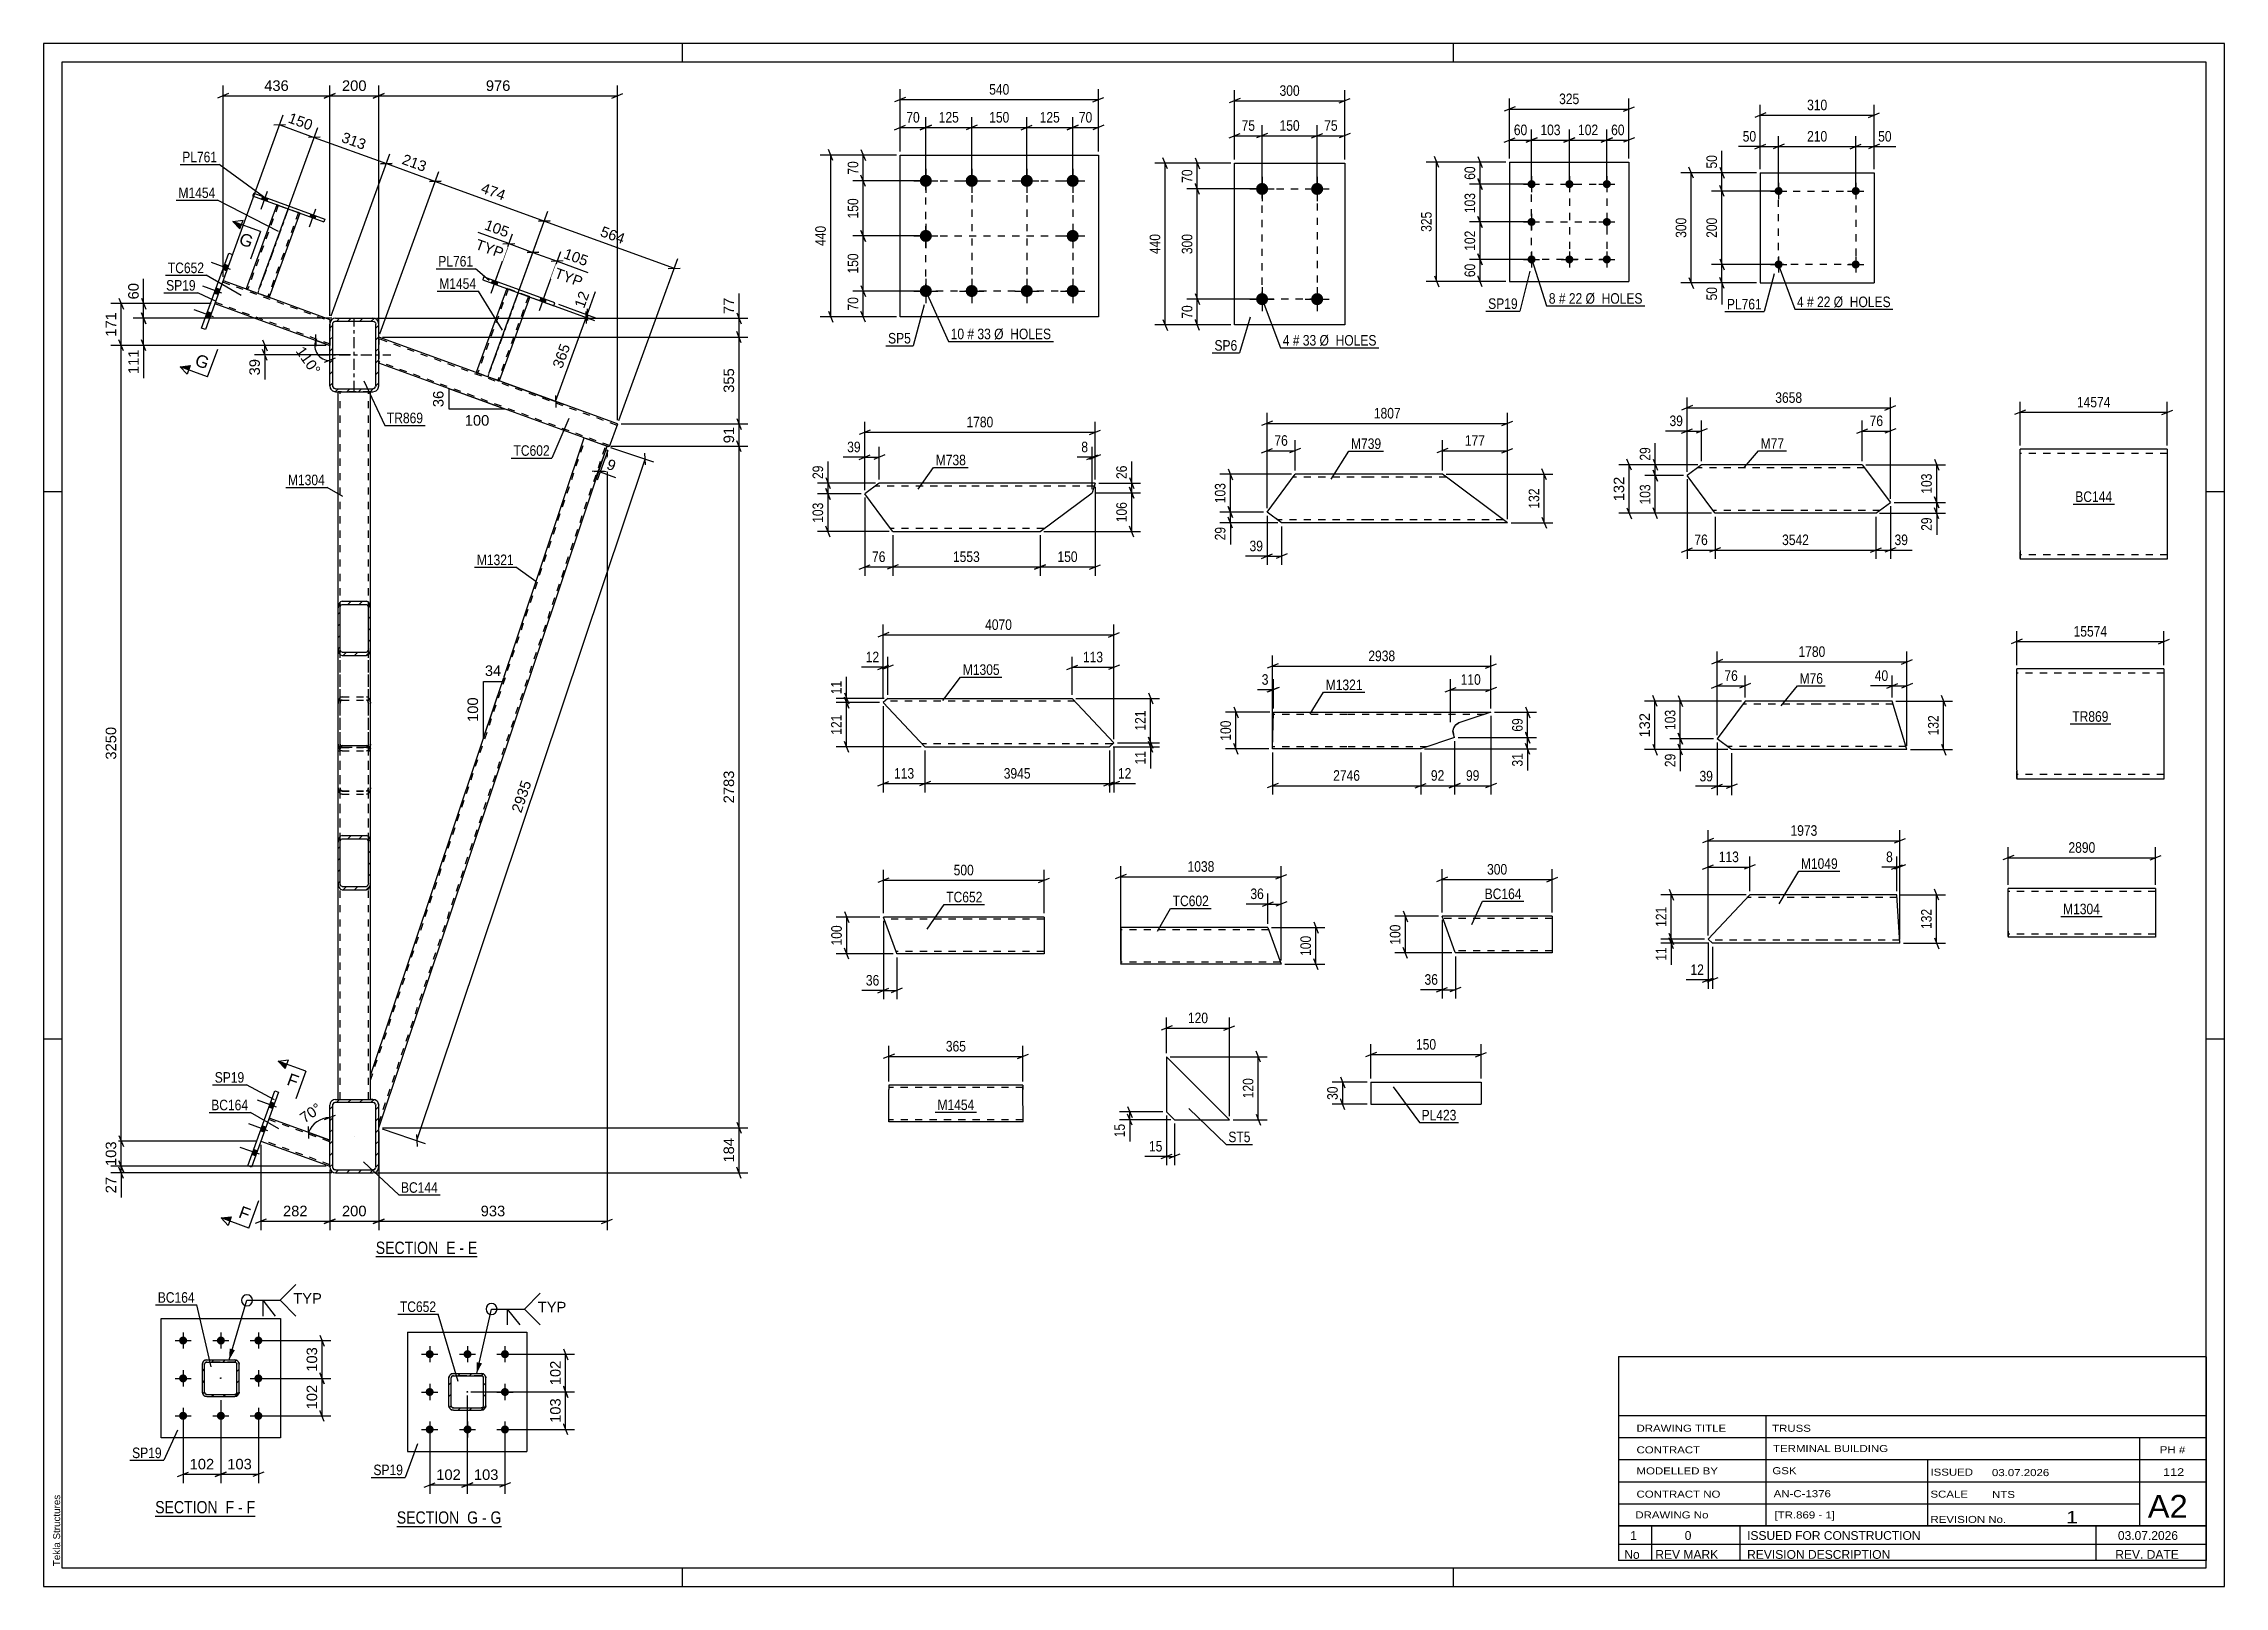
# Paper-space layout 'Layout1' of a CAD drawing. Header units: millimetres. Extents: x 0 to 594, y 0 to 420.
# The model-space entities are those that its viewports show. They can reach past a viewport. Long polylines and large blocks are cut down to what shows.
import ezdxf

# ---------------------------------------------------------------- set-up
doc = ezdxf.new("R2010")
doc.units = ezdxf.units.MM
doc.linetypes.add('DXK_LINE_DOT2', pattern=[3.9198, 1.9599, -1.9599])
doc.linetypes.add('DXK_LINE_DOT3', pattern=[5.9187, 2.979, -0.9799, 0.9799, -0.9799])
doc.layers.add('Viewport layer', color=7, linetype='Continuous', plot=False)
doc.styles.add('Arial', font='ARIAL.TTF', dxfattribs={"height": 0.2})
doc.styles.add('Arial Narrow', font='ARIALN.TTF', dxfattribs={"height": 0.2})

# ---------------------------------------------------------------- blocks, each defined once
blk = doc.blocks.new('Unknown-761556727-1163')
at = {"color": 5, "linetype": 'Continuous'}
for p, q in [((594, 420), (0, 420)), ((0, 420), (0, 0)), ((174, 415), (174, 420)), ((384, 415), (384, 420)), ((594, 0), (594, 420)), ((589, 415), (5, 415)), ((5, 415), (5, 5)), ((589, 5), (589, 415)), ((5, 298), (0, 298)), ((594, 298), (589, 298)), ((5, 149), (0, 149)), ((594, 149), (589, 149)), ((0, 0), (594, 0)), ((5, 5), (589, 5)), ((174, 0), (174, 5)), ((384, 0), (384, 5))]:
    blk.add_line(p, q, dxfattribs=at)
at = {"color": 174, "linetype": 'Continuous', "style": 'Arial'}
blk.add_text('Tekla Structures', height=1.9102, rotation=90, dxfattribs=at).set_placement((4.5, 5.5))
blk = doc.blocks.new('Unknown-761556727-13119')
at = {"color": 7, "linetype": 'Continuous'}
for p, q in [((429, 16.5), (589, 16.5)), ((589, 16.5), (429, 16.5)), ((429, 16.5), (429, 11.5)), ((438, 16.5), (438, 11.5)), ((462, 16.5), (462, 11.5)), ((559, 16.5), (559, 11.5)), ((589, 16.5), (589, 11.5)), ((429, 11.5), (589, 11.5)), ((429, 11.5), (429, 7)), ((429, 11.5), (589, 11.5)), ((589, 7), (429, 7)), ((438, 11.5), (438, 7)), ((462, 11.5), (462, 7)), ((559, 11.5), (559, 7)), ((589, 11.5), (589, 7))]:
    blk.add_line(p, q, dxfattribs=at)
at = {"color": 7, "linetype": 'Continuous', "style": 'Arial Narrow'}
for s, height, width, p in [('1', 2.39, 1.196471, (432.16, 12.65)), ('0', 2.39, 1.196471, (447, 12.65)), ('ISSUED FOR CONSTRUCTION', 2.3861, 1.196471, (464, 12.65)), ('03.07.2026', 2.386, 1.196471, (565, 12.65)), ('No', 2.386, 1.2, (430.54, 7.5)), ('REV MARK', 2.386, 1.2, (439, 7.5)), ('REVISION DESCRIPTION', 2.3861, 1.2, (464, 7.5)), ('REV. DATE', 2.386, 1.2, (564.28, 7.5))]:
    blk.add_text(s, height=height, dxfattribs=dict(at, width=width)).set_placement(p)
blk = doc.blocks.new('Unknown-761556727-13120')
at = {"color": 7, "linetype": 'Continuous'}
for p, q in [((429, 62.55), (429, 16.5)), ((429, 62.55), (589, 62.55)), ((589, 62.5), (589, 16.5)), ((429, 46.5), (589, 46.5)), ((469.14, 46.5), (469.14, 16.5)), ((429, 40.5), (589, 40.5)), ((571, 16.6), (571, 40.5)), ((429, 34.5), (589, 34.5)), ((513.14, 34.5), (513.14, 16.5)), ((429, 28.5), (589, 28.5)), ((429, 22.5), (571, 22.5)), ((429, 16.5), (589, 16.5))]:
    blk.add_line(p, q, dxfattribs=at)
at = {"color": 7, "style": 'Arial Narrow'}
for s, height, width, p in [('DRAWING TITLE', 1.9089, 1.425378, (433.88, 42.1)), ('TRUSS  ', 1.909, 1.425378, (470.81, 42.09)), ('CONTRACT', 1.909, 1.425378, (433.88, 36.21)), ('TERMINAL BUILDING', 1.9089, 1.425378, (471.06, 36.57)), ('MODELLED BY', 1.9089, 1.425378, (433.88, 30.48)), ('GSK', 1.909, 1.425378, (470.88, 30.54)), ('ISSUED', 1.909, 1.425378, (513.94, 30.14)), ('03.07.2026', 1.909, 1.425378, (530.69, 30.02)), ('CONTRACT NO', 1.9089, 1.425378, (433.88, 24.16)), ('AN-C-1376', 1.909, 1.425378, (471.23, 24.28)), ('SCALE', 1.909, 1.425378, (513.94, 24.15)), ('A2', 6.204, 1.25, (573.14, 18.7)), ('DRAWING No', 1.909, 1.425378, (433.56, 18.5)), ('[TR.869 - 1]', 1.9089, 1.425378, (471.46, 18.49)), ('REVISION No.', 1.9089, 1.425378, (513.94, 17.27)), ('1', 3.34, 1.5, (550.91, 17.18))]:
    blk.add_text(s, height=height, dxfattribs=dict(at, width=width)).set_placement(p)
at = {"color": 7, "linetype": 'Continuous', "style": 'Arial Narrow', "width": 1.43}
for s, height, p in [('PH #', 1.909, (576.4, 36.25)), ('112', 2.1, (577.3, 30.05)), ('NTS', 1.909, (530.7, 24.05))]:
    blk.add_text(s, height=height, dxfattribs=at).set_placement(p)
blk = doc.blocks.new('Unknown-761556727-11 - 10512')
at = {"color": 6, "linetype": 'Continuous'}
blk.add_line((30.39, 19.14), (57.61, 19.14), dxfattribs=at)
at = {"color": 0, "linetype": 'Continuous'}
blk.add_wipeout([(48.5, 19.89), (48.5, 23.39), (30.39, 23.39), (30.39, 19.89)], dxfattribs=at)
blk.add_wipeout([(51.89, 19.89), (51.89, 23.39), (49.55, 23.39), (49.55, 19.89)], dxfattribs=at)
at = {"color": 7, "linetype": 'Continuous', "style": 'Arial Narrow'}
blk.add_text('SECTION ', height=3.34, dxfattribs=at).set_placement((30.39, 19.89))
at = {"color": 0, "linetype": 'Continuous'}
blk.add_wipeout([(54.22, 19.89), (54.22, 23.39), (52.94, 23.39), (52.94, 19.89)], dxfattribs=at)
at = {"color": 7, "linetype": 'Continuous', "style": 'Arial Narrow'}
blk.add_text('F', height=3.34, dxfattribs=at).set_placement((49.55, 19.89))
at = {"color": 0, "linetype": 'Continuous'}
blk.add_wipeout([(57.61, 19.89), (57.61, 23.39), (55.27, 23.39), (55.27, 19.89)], dxfattribs=at)
at = {"color": 7, "linetype": 'Continuous', "style": 'Arial Narrow'}
for s, p in [('-', (52.94, 19.89)), ('F', (55.27, 19.89))]:
    blk.add_text(s, height=3.34, dxfattribs=at).set_placement(p)
blk = doc.blocks.new('Unknown-761556727-12 - 10798')
at = {"color": 6, "linetype": 'Continuous'}
blk.add_line((96.2, 16.33), (124.7, 16.33), dxfattribs=at)
at = {"color": 0, "linetype": 'Continuous'}
blk.add_wipeout([(114.31, 17.08), (114.31, 20.58), (96.2, 20.58), (96.2, 17.08)], dxfattribs=at)
blk.add_wipeout([(118.34, 17.08), (118.34, 20.58), (115.36, 20.58), (115.36, 17.08)], dxfattribs=at)
at = {"color": 7, "linetype": 'Continuous', "style": 'Arial Narrow'}
blk.add_text('SECTION ', height=3.34, dxfattribs=at).set_placement((96.2, 17.08))
at = {"color": 0, "linetype": 'Continuous'}
blk.add_wipeout([(120.67, 17.08), (120.67, 20.58), (119.39, 20.58), (119.39, 17.08)], dxfattribs=at)
at = {"color": 7, "linetype": 'Continuous', "style": 'Arial Narrow'}
blk.add_text('G', height=3.34, dxfattribs=at).set_placement((115.36, 17.08))
at = {"color": 0, "linetype": 'Continuous'}
blk.add_wipeout([(124.7, 17.08), (124.7, 20.58), (121.72, 20.58), (121.72, 17.08)], dxfattribs=at)
at = {"color": 7, "linetype": 'Continuous', "style": 'Arial Narrow'}
for s, p in [('-', (119.39, 17.08)), ('G', (121.72, 17.08))]:
    blk.add_text(s, height=3.34, dxfattribs=at).set_placement(p)
blk = doc.blocks.new('Unknown-761556727-14 - 3629')
at = {"color": 6, "linetype": 'Continuous'}
blk.add_line((90.47, 89.76), (118.12, 89.76), dxfattribs=at)
at = {"color": 0, "linetype": 'Continuous'}
blk.add_wipeout([(108.58, 90.51), (108.58, 94.01), (90.47, 94.01), (90.47, 90.51)], dxfattribs=at)
blk.add_wipeout([(112.19, 90.51), (112.19, 94.01), (109.63, 94.01), (109.63, 90.51)], dxfattribs=at)
at = {"color": 7, "linetype": 'Continuous', "style": 'Arial Narrow'}
blk.add_text('SECTION ', height=3.34, dxfattribs=at).set_placement((90.47, 90.51))
at = {"color": 0, "linetype": 'Continuous'}
blk.add_wipeout([(114.51, 90.51), (114.51, 94.01), (113.24, 94.01), (113.24, 90.51)], dxfattribs=at)
at = {"color": 7, "linetype": 'Continuous', "style": 'Arial Narrow'}
blk.add_text('E', height=3.34, dxfattribs=at).set_placement((109.63, 90.51))
at = {"color": 0, "linetype": 'Continuous'}
blk.add_wipeout([(118.12, 90.51), (118.12, 94.01), (115.56, 94.01), (115.56, 90.51)], dxfattribs=at)
at = {"color": 7, "linetype": 'Continuous', "style": 'Arial Narrow'}
for s, p in [('-', (113.24, 90.51)), ('E', (115.56, 90.51))]:
    blk.add_text(s, height=3.34, dxfattribs=at).set_placement(p)
blk = doc.blocks.new('Part-761556727-6962 - 6961')
at = {"color": 2, "linetype": 'Continuous'}
for p, q in [((463.45, 241.01), (455.81, 230.75)), ((483.45, 241.01), (463.45, 241.01)), ((503.55, 241.01), (483.55, 241.01)), ((507.51, 227.81), (503.55, 241.01)), ((459.76, 227.81), (455.81, 230.75)), ((483.45, 227.81), (459.76, 227.81)), ((507.51, 227.81), (483.55, 227.81))]:
    blk.add_line(p, q, dxfattribs=at)
at = {"color": 7, "linetype": 'DXK_LINE_DOT2'}
for p, q in [((483.45, 240.21), (462.86, 240.21)), ((503.79, 240.21), (483.55, 240.21)), ((483.45, 228.61), (458.68, 228.61)), ((507.27, 228.61), (483.55, 228.61)), ((507.27, 228.61), (507.25, 228.67))]:
    blk.add_line(p, q, dxfattribs=at)
blk = doc.blocks.new('Part-761556727-10532 - 10512')
at = {"linetype": 'Continuous'}
h = blk.add_hatch(dxfattribs=at)
h.set_pattern_fill('', scale=0.7, style=0, pattern_type=0)
h.set_pattern_definition([(45, (52.0389, 51.6685), (-1.57154, 1.57154), [])])
h.paths.add_polyline_path([(44.44, 51.67), (52.04, 51.67), (52.5, 51.76), (52.89, 52.02), (53.15, 52.41), (53.24, 52.87), (53.24, 60.47), (53.15, 60.93), (52.89, 61.32), (52.5, 61.58), (52.04, 61.67), (44.44, 61.67), (43.98, 61.58), (43.59, 61.32), (43.33, 60.93), (43.24, 60.47), (43.24, 52.87), (43.33, 52.41), (43.59, 52.02), (43.98, 51.76)])
h.paths.add_polyline_path([(43.88, 52.64), (43.84, 52.87), (43.84, 60.47), (43.88, 60.7), (44.01, 60.89), (44.21, 61.02), (44.44, 61.07), (52.04, 61.07), (52.27, 61.02), (52.46, 60.89), (52.59, 60.7), (52.64, 60.47), (52.64, 52.87), (52.59, 52.64), (52.46, 52.44), (52.27, 52.31), (52.04, 52.27), (44.44, 52.27), (44.21, 52.31), (44.01, 52.44)])
blk.add_hatch(color=246, dxfattribs=at).paths.add_polyline_path([(48.24, 56.57, -1), (48.24, 56.77, -1)])
at = {"color": 7, "linetype": 'DXK_LINE_DOT2'}
for p, q in [((43.24, 60.47), (43.33, 60.93)), ((43.24, 52.87), (43.24, 60.47)), ((43.88, 60.7), (43.84, 60.47)), ((43.84, 52.87), (43.84, 60.47)), ((44.01, 60.89), (43.88, 60.7)), ((43.98, 61.58), (44.44, 61.67)), ((44.21, 61.02), (44.01, 60.89)), ((44.44, 61.07), (44.21, 61.02)), ((44.44, 61.67), (52.04, 61.67)), ((52.04, 61.07), (44.44, 61.07)), ((52.04, 61.67), (52.5, 61.58)), ((52.27, 61.02), (52.04, 61.07)), ((52.46, 60.89), (52.27, 61.02)), ((52.59, 60.7), (52.46, 60.89)), ((52.64, 60.47), (52.59, 60.7)), ((52.64, 52.87), (52.64, 60.47)), ((53.15, 60.93), (53.24, 60.47)), ((53.24, 52.87), (53.24, 60.47)), ((43.33, 52.41), (43.24, 52.87)), ((43.84, 52.87), (43.88, 52.64)), ((43.88, 52.64), (44.01, 52.44)), ((44.44, 51.67), (43.98, 51.76)), ((44.01, 52.44), (44.21, 52.31)), ((44.21, 52.31), (44.44, 52.27)), ((44.44, 52.27), (52.04, 52.27)), ((44.44, 51.67), (52.04, 51.67)), ((52.04, 52.27), (52.27, 52.31)), ((52.5, 51.76), (52.04, 51.67)), ((52.27, 52.31), (52.46, 52.44)), ((52.46, 52.44), (52.59, 52.64)), ((52.59, 52.64), (52.64, 52.87)), ((53.24, 52.87), (53.15, 52.41))]:
    blk.add_line(p, q, dxfattribs=at)
at = {"color": 2, "linetype": 'Continuous'}
for p, q in [((43.33, 60.93), (43.24, 60.47)), ((43.24, 52.87), (43.24, 60.47)), ((43.84, 60.47), (43.88, 60.7)), ((43.84, 52.87), (43.84, 60.47)), ((43.88, 60.7), (44.01, 60.89)), ((44.44, 61.67), (43.98, 61.58)), ((44.01, 60.89), (44.21, 61.02)), ((44.21, 61.02), (44.44, 61.07)), ((44.44, 61.67), (52.04, 61.67)), ((44.44, 61.07), (52.04, 61.07)), ((52.5, 61.58), (52.04, 61.67)), ((52.04, 61.07), (52.27, 61.02)), ((52.27, 61.02), (52.46, 60.89)), ((52.46, 60.89), (52.59, 60.7)), ((52.59, 60.7), (52.64, 60.47)), ((52.64, 52.87), (52.64, 60.47)), ((53.24, 60.47), (53.15, 60.93)), ((53.24, 52.87), (53.24, 60.47)), ((43.24, 52.87), (43.33, 52.41)), ((43.88, 52.64), (43.84, 52.87)), ((44.01, 52.44), (43.88, 52.64)), ((43.98, 51.76), (44.44, 51.67)), ((44.21, 52.31), (44.01, 52.44)), ((44.44, 52.27), (44.21, 52.31)), ((44.44, 52.27), (52.04, 52.27)), ((44.44, 51.67), (52.04, 51.67)), ((52.27, 52.31), (52.04, 52.27)), ((52.04, 51.67), (52.5, 51.76)), ((52.46, 52.44), (52.27, 52.31)), ((52.59, 52.64), (52.46, 52.44)), ((52.64, 52.87), (52.59, 52.64)), ((53.15, 52.41), (53.24, 52.87))]:
    blk.add_line(p, q, dxfattribs=at)
at = {"color": 7, "linetype": 'DXK_LINE_DOT3'}
blk.add_line((48.24, 56.67), (48.24, 56.67), dxfattribs=at)
at = {"color": 246, "linetype": 'DXK_LINE_DOT2'}
blk.add_line((48.24, 56.67), (48.24, 56.67), dxfattribs=at)
at = {"color": 246, "linetype": 'Continuous'}
blk.add_circle((48.24, 56.67), 0.1, dxfattribs=at)
at = {"color": 7, "linetype": 'DXK_LINE_DOT2'}
for centre, start, end in [((44.44, 60.47), 112.5, 157.5), ((52.04, 60.47), 22.5, 67.5), ((44.44, 52.87), 202.5, 247.5), ((52.04, 52.87), 292.5, 337.5)]:
    blk.add_arc(centre, 1.2, start, end, dxfattribs=at)
at = {"color": 2, "linetype": 'Continuous'}
for centre, start, end in [((44.44, 60.47), 112.5, 157.5), ((52.04, 60.47), 22.5, 67.5), ((44.44, 52.87), 202.5, 247.5), ((52.04, 52.87), 292.5, 337.5)]:
    blk.add_arc(centre, 1.2, start, end, dxfattribs=at)
blk = doc.blocks.new('Part-761556727-10543 - 10512')
at = {"color": 2, "linetype": 'Continuous'}
for p, q in [((31.99, 40.42), (31.99, 72.92)), ((31.99, 72.92), (64.49, 72.92)), ((64.49, 72.92), (64.49, 40.42)), ((64.49, 40.42), (31.99, 40.42))]:
    blk.add_line(p, q, dxfattribs=at)
blk = doc.blocks.new('Bolt-761556727-10613 - 10512')
at = {"linetype": 'Continuous'}
for points in [[(39.09, 66.92, -1), (36.89, 66.92, -1)], [(49.39, 66.92, -1), (47.19, 66.92, -1)], [(59.59, 66.92, -1), (57.39, 66.92, -1)], [(39.09, 56.62, -1), (36.89, 56.62, -1)], [(59.59, 56.62, -1), (57.39, 56.62, -1)], [(39.09, 46.42, -1), (36.89, 46.42, -1)], [(49.39, 46.42, -1), (47.19, 46.42, -1)], [(59.59, 46.42, -1), (57.39, 46.42, -1)]]:
    blk.add_hatch(color=1, dxfattribs=at).paths.add_polyline_path(points)
at = {"color": 1, "linetype": 'Continuous'}
for p, q in [((35.79, 66.92), (40.19, 66.92)), ((37.99, 69.12), (37.99, 64.72)), ((46.09, 66.92), (50.49, 66.92)), ((48.29, 69.12), (48.29, 64.72)), ((56.29, 66.92), (60.69, 66.92)), ((58.49, 69.12), (58.49, 64.72)), ((35.79, 56.62), (40.19, 56.62)), ((37.99, 58.82), (37.99, 54.42)), ((56.29, 56.62), (60.69, 56.62)), ((58.49, 58.82), (58.49, 54.42)), ((37.99, 48.62), (37.99, 44.22)), ((48.29, 48.62), (48.29, 44.22)), ((58.49, 48.62), (58.49, 44.22)), ((35.79, 46.42), (40.19, 46.42)), ((46.09, 46.42), (50.49, 46.42)), ((56.29, 46.42), (60.69, 46.42))]:
    blk.add_line(p, q, dxfattribs=at)
blk = doc.blocks.new('Part-761556727-10819 - 10798')
at = {"linetype": 'Continuous'}
h = blk.add_hatch(dxfattribs=at)
h.set_pattern_fill('', scale=0.7, style=0, pattern_type=0)
h.set_pattern_definition([(45, (119.2129, 47.963), (-1.57154, 1.57154), [])])
h.paths.add_polyline_path([(111.61, 47.96), (119.21, 47.96), (119.67, 48.05), (120.06, 48.31), (120.32, 48.7), (120.41, 49.16), (120.41, 56.76), (120.32, 57.22), (120.06, 57.61), (119.67, 57.87), (119.21, 57.96), (111.61, 57.96), (111.15, 57.87), (110.76, 57.61), (110.5, 57.22), (110.41, 56.76), (110.41, 49.16), (110.5, 48.7), (110.76, 48.31), (111.15, 48.05)])
h.paths.add_polyline_path([(111.06, 48.93), (111.01, 49.16), (111.01, 56.76), (111.06, 56.99), (111.19, 57.19), (111.38, 57.32), (111.61, 57.36), (119.21, 57.36), (119.44, 57.32), (119.64, 57.19), (119.77, 56.99), (119.81, 56.76), (119.81, 49.16), (119.77, 48.93), (119.64, 48.74), (119.44, 48.61), (119.21, 48.56), (111.61, 48.56), (111.38, 48.61), (111.19, 48.74)])
blk.add_hatch(color=246, dxfattribs=at).paths.add_polyline_path([(115.41, 52.86, -1), (115.41, 53.06, -1)])
at = {"color": 7, "linetype": 'DXK_LINE_DOT2'}
for p, q in [((110.41, 56.76), (110.5, 57.22)), ((110.41, 49.16), (110.41, 56.76)), ((111.06, 56.99), (111.01, 56.76)), ((111.01, 49.16), (111.01, 56.76)), ((111.19, 57.19), (111.06, 56.99)), ((111.15, 57.87), (111.61, 57.96)), ((111.38, 57.32), (111.19, 57.19)), ((111.61, 57.36), (111.38, 57.32)), ((111.61, 57.96), (119.21, 57.96)), ((119.21, 57.36), (111.61, 57.36)), ((119.21, 57.96), (119.67, 57.87)), ((119.44, 57.32), (119.21, 57.36)), ((119.64, 57.19), (119.44, 57.32)), ((119.77, 56.99), (119.64, 57.19)), ((119.81, 56.76), (119.77, 56.99)), ((119.81, 49.16), (119.81, 56.76)), ((120.32, 57.22), (120.41, 56.76)), ((120.41, 49.16), (120.41, 56.76)), ((110.5, 48.7), (110.41, 49.16)), ((111.01, 49.16), (111.06, 48.93)), ((111.06, 48.93), (111.19, 48.74)), ((111.61, 47.96), (111.15, 48.05)), ((111.19, 48.74), (111.38, 48.61)), ((111.38, 48.61), (111.61, 48.56)), ((111.61, 48.56), (119.21, 48.56)), ((111.61, 47.96), (119.21, 47.96)), ((119.21, 48.56), (119.44, 48.61)), ((119.67, 48.05), (119.21, 47.96)), ((119.44, 48.61), (119.64, 48.74)), ((119.64, 48.74), (119.77, 48.93)), ((119.77, 48.93), (119.81, 49.16)), ((120.41, 49.16), (120.32, 48.7))]:
    blk.add_line(p, q, dxfattribs=at)
at = {"color": 2, "linetype": 'Continuous'}
for p, q in [((110.5, 57.22), (110.41, 56.76)), ((110.41, 49.16), (110.41, 56.76)), ((111.01, 56.76), (111.06, 56.99)), ((111.01, 49.16), (111.01, 56.76)), ((111.06, 56.99), (111.19, 57.19)), ((111.61, 57.96), (111.15, 57.87)), ((111.19, 57.19), (111.38, 57.32)), ((111.38, 57.32), (111.61, 57.36)), ((111.61, 57.96), (119.21, 57.96)), ((111.61, 57.36), (119.21, 57.36)), ((119.67, 57.87), (119.21, 57.96)), ((119.21, 57.36), (119.44, 57.32)), ((119.44, 57.32), (119.64, 57.19)), ((119.64, 57.19), (119.77, 56.99)), ((119.77, 56.99), (119.81, 56.76)), ((119.81, 49.16), (119.81, 56.76)), ((120.41, 56.76), (120.32, 57.22)), ((120.41, 49.16), (120.41, 56.76)), ((110.41, 49.16), (110.5, 48.7)), ((111.06, 48.93), (111.01, 49.16)), ((111.19, 48.74), (111.06, 48.93)), ((111.15, 48.05), (111.61, 47.96)), ((111.38, 48.61), (111.19, 48.74)), ((111.61, 48.56), (111.38, 48.61)), ((111.61, 48.56), (119.21, 48.56)), ((111.61, 47.96), (119.21, 47.96)), ((119.44, 48.61), (119.21, 48.56)), ((119.21, 47.96), (119.67, 48.05)), ((119.64, 48.74), (119.44, 48.61)), ((119.77, 48.93), (119.64, 48.74)), ((119.81, 49.16), (119.77, 48.93)), ((120.32, 48.7), (120.41, 49.16))]:
    blk.add_line(p, q, dxfattribs=at)
at = {"color": 7, "linetype": 'DXK_LINE_DOT3'}
blk.add_line((115.41, 52.96), (115.41, 52.96), dxfattribs=at)
at = {"color": 246, "linetype": 'DXK_LINE_DOT2'}
blk.add_line((115.41, 52.96), (115.41, 52.96), dxfattribs=at)
at = {"color": 246, "linetype": 'Continuous'}
blk.add_circle((115.41, 52.96), 0.1, dxfattribs=at)
at = {"color": 7, "linetype": 'DXK_LINE_DOT2'}
for centre, start, end in [((111.61, 56.76), 112.5, 157.5), ((119.21, 56.76), 22.5, 67.5), ((111.61, 49.16), 202.5, 247.5), ((119.21, 49.16), 292.5, 337.5)]:
    blk.add_arc(centre, 1.2, start, end, dxfattribs=at)
at = {"color": 2, "linetype": 'Continuous'}
for centre, start, end in [((111.61, 56.76), 112.5, 157.5), ((119.21, 56.76), 22.5, 67.5), ((111.61, 49.16), 202.5, 247.5), ((119.21, 49.16), 292.5, 337.5)]:
    blk.add_arc(centre, 1.2, start, end, dxfattribs=at)
blk = doc.blocks.new('Part-761556727-10828 - 10798')
at = {"color": 2, "linetype": 'Continuous'}
for p, q in [((99.16, 69.21), (131.66, 69.21)), ((99.16, 69.21), (99.16, 36.71)), ((131.66, 69.21), (131.66, 36.71)), ((99.16, 36.71), (131.66, 36.71))]:
    blk.add_line(p, q, dxfattribs=at)
blk = doc.blocks.new('Bolt-761556727-10898 - 10798')
at = {"linetype": 'Continuous'}
for points in [[(106.26, 63.21, -1), (104.06, 63.21, -1)], [(116.56, 63.21, -1), (114.36, 63.21, -1)], [(126.76, 63.21, -1), (124.56, 63.21, -1)], [(106.26, 52.91, -1), (104.06, 52.91, -1)], [(126.76, 52.91, -1), (124.56, 52.91, -1)], [(106.26, 42.71, -1), (104.06, 42.71, -1)], [(116.56, 42.71, -1), (114.36, 42.71, -1)], [(126.76, 42.71, -1), (124.56, 42.71, -1)]]:
    blk.add_hatch(color=1, dxfattribs=at).paths.add_polyline_path(points)
at = {"color": 1, "linetype": 'Continuous'}
for p, q in [((105.16, 65.41), (105.16, 61.01)), ((115.46, 65.41), (115.46, 61.01)), ((125.66, 65.41), (125.66, 61.01)), ((102.96, 63.21), (107.36, 63.21)), ((113.26, 63.21), (117.66, 63.21)), ((123.46, 63.21), (127.86, 63.21)), ((105.16, 55.11), (105.16, 50.71)), ((125.66, 55.11), (125.66, 50.71)), ((102.96, 52.91), (107.36, 52.91)), ((123.46, 52.91), (127.86, 52.91)), ((102.96, 42.71), (107.36, 42.71)), ((105.16, 44.91), (105.16, 40.51)), ((113.26, 42.71), (117.66, 42.71)), ((115.46, 44.91), (115.46, 40.51)), ((123.46, 42.71), (127.86, 42.71)), ((125.66, 44.91), (125.66, 40.51))]:
    blk.add_line(p, q, dxfattribs=at)
blk = doc.blocks.new('Part-761556727-3631 - 3629')
at = {"color": 2, "linetype": 'Continuous'}
for p, q in [((89.01, 139.07), (147.22, 312.67)), ((91.28, 124.86), (153.49, 310.39)), ((147.22, 312.67), (153.49, 310.39)), ((89.01, 132.58), (89.01, 136.55))]:
    blk.add_line(p, q, dxfattribs=at)
at = {"color": 7, "linetype": 'DXK_LINE_DOT2'}
for p, q in [((89.01, 137.81), (147.59, 312.53)), ((91.28, 126.12), (153.11, 310.52)), ((147.59, 312.53), (147.62, 312.52)), ((89.01, 136.55), (89.01, 139.07)), ((89.68, 132.58), (89.01, 132.58)), ((90.29, 132.46), (89.68, 132.58)), ((89.68, 132.58), (90.29, 132.46)), ((90.29, 132.46), (89.68, 132.58)), ((89.68, 132.58), (90.29, 132.46)), ((91.28, 130.98), (91.15, 131.59)), ((91.15, 131.59), (91.28, 130.98)), ((91.28, 130.98), (91.15, 131.59)), ((91.15, 131.59), (91.28, 130.98)), ((91.28, 124.86), (91.28, 130.98))]:
    blk.add_line(p, q, dxfattribs=at)
blk.add_arc((89.68, 130.98), 1.6, 22.5, 67.5, dxfattribs=at)
blk.add_arc((89.68, 130.98), 1.6, 22.5, 67.5, dxfattribs=at)
blk.add_arc((89.68, 130.98), 1.6, 22.5, 67.5, dxfattribs=at)
blk.add_arc((89.68, 130.98), 1.6, 22.5, 67.5, dxfattribs=at)
blk = doc.blocks.new('Part-761556727-3644 - 3629')
at = {"linetype": 'Continuous'}
h = blk.add_hatch(dxfattribs=at)
h.set_pattern_fill('', scale=0.7, style=0, pattern_type=0)
h.set_pattern_definition([(45, (77.9424, 326.8476), (-1.57154, 1.57154), [])])
h.paths.add_polyline_path([(77.94, 343.65), (77.94, 326.85), (78.06, 326.24), (78.41, 325.72), (78.93, 325.37), (79.54, 325.25), (89.68, 325.25), (90.29, 325.37), (90.81, 325.72), (91.15, 326.24), (91.28, 326.85), (91.28, 343.65), (91.15, 344.26), (90.81, 344.78), (90.29, 345.13), (89.68, 345.25), (79.54, 345.25), (78.93, 345.13), (78.41, 344.78), (78.06, 344.26)])
h.paths.add_polyline_path([(78.98, 344.21), (79.24, 344.39), (79.54, 344.45), (89.68, 344.45), (89.98, 344.39), (90.24, 344.21), (90.41, 343.95), (90.48, 343.65), (90.48, 326.85), (90.41, 326.54), (90.24, 326.28), (89.98, 326.11), (89.68, 326.05), (79.54, 326.05), (79.24, 326.11), (78.98, 326.28), (78.8, 326.54), (78.74, 326.85), (78.74, 343.65), (78.8, 343.95)])
at = {"color": 2, "linetype": 'Continuous'}
for p, q in [((79.54, 345.25), (78.93, 345.13)), ((79.54, 345.25), (89.68, 345.25)), ((90.29, 345.13), (89.68, 345.25)), ((78.06, 344.26), (77.94, 343.65)), ((77.94, 326.85), (77.94, 343.65)), ((78.74, 343.65), (78.8, 343.95)), ((78.74, 326.85), (78.74, 343.65)), ((79.24, 344.39), (79.54, 344.45)), ((79.54, 344.45), (89.68, 344.45)), ((89.68, 344.45), (89.98, 344.39)), ((90.41, 343.95), (90.48, 343.65)), ((90.48, 326.85), (90.48, 343.65)), ((91.28, 343.65), (91.15, 344.26)), ((91.28, 326.85), (91.28, 343.65)), ((77.94, 326.85), (78.06, 326.24)), ((78.8, 326.54), (78.74, 326.85)), ((90.48, 326.85), (90.41, 326.54)), ((91.15, 326.24), (91.28, 326.85)), ((78.93, 325.37), (79.54, 325.25)), ((79.54, 326.05), (79.24, 326.11)), ((79.54, 326.05), (89.68, 326.05)), ((79.54, 325.25), (89.68, 325.25)), ((89.98, 326.11), (89.68, 326.05)), ((89.68, 325.25), (90.29, 325.37))]:
    blk.add_line(p, q, dxfattribs=at)
at = {"color": 7, "linetype": 'DXK_LINE_DOT3'}
for p, q in [((84.61, 325.25), (84.61, 345.25)), ((74.61, 335.25), (94.61, 335.25))]:
    blk.add_line(p, q, dxfattribs=at)
at = {"color": 2, "linetype": 'Continuous'}
for centre, radius, start, end in [((79.54, 343.65), 1.6, 112.5, 157.5), ((89.68, 343.65), 1.6, 22.5, 67.5), ((79.54, 343.65), 0.8, 112.5, 157.5), ((89.68, 343.65), 0.8, 22.5, 67.5), ((79.54, 326.85), 1.6, 202.5, 247.5), ((79.54, 326.85), 0.8, 202.5, 247.5), ((89.68, 326.85), 0.8, 292.5, 337.5), ((89.68, 326.85), 1.6, 292.5, 337.5)]:
    blk.add_arc(centre, radius, start, end, dxfattribs=at)
blk = doc.blocks.new('Part-761556727-3636 - 3629')
at = {"color": 2, "linetype": 'Continuous'}
for p, q in [((126.17, 353.33), (117.83, 330.44)), ((132.43, 351.05), (124.1, 328.16)), ((117.89, 330.42), (117.83, 330.44)), ((118.05, 330.36), (117.89, 330.42)), ((118.3, 330.27), (118.05, 330.36)), ((123.64, 328.33), (118.3, 330.27)), ((123.88, 328.24), (123.64, 328.33)), ((124.04, 328.18), (123.88, 328.24)), ((124.1, 328.16), (124.04, 328.18))]:
    blk.add_line(p, q, dxfattribs=at)
at = {"color": 7, "linetype": 'DXK_LINE_DOT2'}
for p, q in [((126.54, 353.2), (118.21, 330.3)), ((132.06, 351.19), (123.72, 328.3)), ((126.17, 353.34), (126.17, 353.34)), ((126.17, 353.34), (126.17, 353.33)), ((126.17, 353.34), (126.17, 353.33)), ((126.23, 353.32), (126.17, 353.34)), ((126.17, 353.34), (126.23, 353.32)), ((126.39, 353.26), (126.23, 353.32)), ((126.23, 353.32), (126.39, 353.26)), ((126.57, 353.19), (126.39, 353.26)), ((126.39, 353.26), (126.63, 353.17)), ((126.54, 353.2), (126.54, 353.2)), ((126.54, 353.2), (126.57, 353.19)), ((126.57, 353.19), (126.54, 353.2)), ((132.06, 351.19), (126.57, 353.19)), ((126.57, 353.19), (126.65, 353.16)), ((126.65, 353.16), (126.57, 353.19)), ((131.97, 351.23), (126.63, 353.17)), ((131.82, 351.28), (126.65, 353.16)), ((126.65, 353.16), (126.78, 353.12)), ((131.95, 351.23), (126.78, 353.12)), ((131.95, 351.23), (131.82, 351.28)), ((131.95, 351.23), (132.03, 351.2)), ((132.03, 351.2), (131.95, 351.23)), ((131.97, 351.23), (132.21, 351.14)), ((132.03, 351.2), (132.06, 351.19)), ((132.06, 351.19), (132.03, 351.2)), ((132.06, 351.19), (132.06, 351.19)), ((132.21, 351.14), (132.06, 351.19)), ((132.21, 351.14), (132.38, 351.08)), ((132.38, 351.08), (132.21, 351.14)), ((132.38, 351.08), (132.43, 351.06)), ((132.43, 351.06), (132.38, 351.08)), ((132.43, 351.06), (132.43, 351.06)), ((132.43, 351.06), (132.43, 351.05)), ((132.43, 351.05), (132.43, 351.06)), ((117.83, 330.44), (117.83, 330.44)), ((117.83, 330.44), (117.89, 330.42)), ((117.89, 330.42), (118.05, 330.36)), ((118.05, 330.36), (118.3, 330.27)), ((118.21, 330.3), (118.24, 330.29)), ((118.24, 330.29), (118.21, 330.3)), ((118.24, 330.29), (118.32, 330.26)), ((118.32, 330.26), (118.24, 330.29)), ((123.63, 328.33), (118.3, 330.27)), ((123.49, 328.38), (118.32, 330.26)), ((118.32, 330.26), (118.44, 330.22)), ((123.61, 328.34), (118.44, 330.22)), ((123.61, 328.34), (123.49, 328.38)), ((123.61, 328.34), (123.69, 328.31)), ((123.69, 328.31), (123.61, 328.34)), ((123.63, 328.33), (123.88, 328.24)), ((123.69, 328.31), (123.72, 328.3)), ((123.72, 328.3), (123.69, 328.31)), ((123.88, 328.24), (124.04, 328.18)), ((124.04, 328.18), (124.1, 328.16)), ((124.1, 328.16), (124.1, 328.16))]:
    blk.add_line(p, q, dxfattribs=at)
at = {"color": 7, "linetype": 'DXK_LINE_DOT3'}
blk.add_line((129.3, 352.2), (120.97, 329.3), dxfattribs=at)
blk = doc.blocks.new('Part-761556727-3637 - 3629')
at = {"color": 2, "linetype": 'Continuous'}
for p, q in [((119.86, 356.48), (119.59, 355.73)), ((139.28, 349.41), (119.86, 356.48)), ((119.59, 355.73), (139.01, 348.66)), ((139.01, 348.66), (139.28, 349.41))]:
    blk.add_line(p, q, dxfattribs=at)
blk = doc.blocks.new('Bolt-761556727-3650 - 3629')
at = {"linetype": 'Continuous'}
for points in [[(62.37, 130.07), (62.88, 131.45), (61.87, 131.82), (61.37, 130.44)], [(62.37, 130.07), (62.88, 131.45), (61.87, 131.82), (61.37, 130.44)], [(62.37, 130.07), (62.88, 131.45), (61.87, 131.82), (61.37, 130.44)], [(60.03, 123.62), (60.53, 125), (59.53, 125.36), (59.02, 123.98)], [(60.03, 123.62), (60.53, 125), (59.53, 125.36), (59.02, 123.98)], [(57.7, 117.23), (58.2, 118.61), (57.2, 118.97), (56.7, 117.59)], [(57.7, 117.23), (58.2, 118.61), (57.2, 118.97), (56.7, 117.59)], [(57.7, 117.23), (58.2, 118.61), (57.2, 118.97), (56.7, 117.59)]]:
    blk.add_hatch(color=1, dxfattribs=at).paths.add_polyline_path(points)
at = {"color": 1, "linetype": 'Continuous'}
for p, q in [((63.44, 130.46), (58.24, 132.36)), ((63.44, 130.46), (58.24, 132.36)), ((63.44, 130.46), (58.24, 132.36)), ((62.88, 131.45), (61.87, 131.82)), ((62.88, 131.45), (61.87, 131.82)), ((62.88, 131.45), (61.87, 131.82)), ((61.09, 124.01), (55.89, 125.9)), ((61.09, 124.01), (55.89, 125.9)), ((60.53, 125), (59.53, 125.36)), ((60.53, 125), (59.53, 125.36)), ((62.37, 130.07), (61.37, 130.44)), ((62.37, 130.07), (61.37, 130.44)), ((62.37, 130.07), (61.37, 130.44)), ((58.77, 117.62), (53.57, 119.51)), ((58.77, 117.62), (53.57, 119.51)), ((58.77, 117.62), (53.57, 119.51)), ((58.2, 118.61), (57.2, 118.97)), ((58.2, 118.61), (57.2, 118.97)), ((58.2, 118.61), (57.2, 118.97)), ((60.03, 123.62), (59.02, 123.98)), ((60.03, 123.62), (59.02, 123.98)), ((57.7, 117.23), (56.7, 117.59)), ((57.7, 117.23), (56.7, 117.59)), ((57.7, 117.23), (56.7, 117.59))]:
    blk.add_line(p, q, dxfattribs=at)
blk = doc.blocks.new('Part-761556727-3642 - 3629')
at = {"color": 2, "linetype": 'Continuous'}
for p, q in [((63.52, 376.13), (55.18, 353.22)), ((69.78, 373.85), (61.45, 350.94)), ((55.24, 353.2), (55.18, 353.22)), ((55.4, 353.14), (55.24, 353.2)), ((55.65, 353.05), (55.4, 353.14)), ((55.65, 353.05), (60.98, 351.11)), ((61.23, 351.02), (60.98, 351.11)), ((61.39, 350.96), (61.23, 351.02)), ((61.45, 350.94), (61.39, 350.96))]:
    blk.add_line(p, q, dxfattribs=at)
at = {"color": 7, "linetype": 'DXK_LINE_DOT2'}
for p, q in [((63.9, 376), (55.56, 353.09)), ((63.52, 376.14), (63.52, 376.14)), ((63.52, 376.14), (63.52, 376.13)), ((63.52, 376.14), (63.52, 376.13)), ((63.58, 376.12), (63.52, 376.14)), ((63.52, 376.14), (63.58, 376.12)), ((63.74, 376.06), (63.58, 376.12)), ((63.58, 376.12), (63.74, 376.06)), ((63.93, 375.99), (63.74, 376.06)), ((63.74, 376.06), (63.99, 375.97)), ((63.9, 376), (63.9, 376)), ((63.9, 376), (63.93, 375.99)), ((63.93, 375.99), (63.9, 376)), ((63.93, 375.99), (69.41, 373.99)), ((63.93, 375.99), (64.01, 375.96)), ((64.01, 375.96), (63.93, 375.99)), ((63.99, 375.97), (69.32, 374.03)), ((64.01, 375.96), (69.18, 374.08)), ((64.01, 375.96), (64.13, 375.92)), ((64.13, 375.92), (69.3, 374.03)), ((69.41, 373.99), (61.07, 351.08)), ((69.3, 374.03), (69.18, 374.08)), ((69.3, 374.03), (69.38, 374)), ((69.38, 374), (69.3, 374.03)), ((69.32, 374.03), (69.57, 373.94)), ((69.38, 374), (69.41, 373.99)), ((69.41, 373.99), (69.38, 374)), ((69.41, 373.99), (69.41, 373.99)), ((69.57, 373.94), (69.41, 373.99)), ((69.57, 373.94), (69.73, 373.88)), ((69.73, 373.88), (69.57, 373.94)), ((69.73, 373.88), (69.79, 373.86)), ((69.79, 373.86), (69.73, 373.88)), ((69.79, 373.86), (69.78, 373.85)), ((69.78, 373.85), (69.79, 373.86)), ((69.79, 373.86), (69.79, 373.86)), ((55.18, 353.22), (55.18, 353.22)), ((55.18, 353.22), (55.24, 353.2)), ((55.24, 353.2), (55.4, 353.14)), ((55.4, 353.14), (55.65, 353.05)), ((55.56, 353.09), (55.59, 353.08)), ((55.59, 353.08), (55.56, 353.09)), ((55.59, 353.08), (55.67, 353.05)), ((55.67, 353.05), (55.59, 353.08)), ((55.65, 353.05), (60.98, 351.11)), ((55.67, 353.05), (60.84, 351.16)), ((55.67, 353.05), (55.79, 353)), ((55.79, 353), (61.04, 351.09)), ((60.96, 351.12), (60.84, 351.16)), ((61.04, 351.09), (60.96, 351.12)), ((60.98, 351.11), (61.23, 351.02)), ((61.04, 351.09), (61.07, 351.08)), ((61.07, 351.08), (61.04, 351.09)), ((61.23, 351.02), (61.39, 350.96)), ((61.39, 350.96), (61.45, 350.94)), ((61.45, 350.94), (61.45, 350.94))]:
    blk.add_line(p, q, dxfattribs=at)
at = {"color": 7, "linetype": 'DXK_LINE_DOT3'}
blk.add_line((66.65, 375), (58.31, 352.08), dxfattribs=at)
blk = doc.blocks.new('Part-761556727-3643 - 3629')
at = {"color": 2, "linetype": 'Continuous'}
for p, q in [((57.22, 379.28), (56.94, 378.53)), ((56.94, 378.53), (76.36, 371.46)), ((57.22, 379.28), (76.64, 372.21)), ((76.64, 372.21), (76.36, 371.46))]:
    blk.add_line(p, q, dxfattribs=at)
blk = doc.blocks.new('Bolt-761556727-3649 - 3629')
at = {"linetype": 'Continuous'}
for points in [[(49.85, 358.11), (50.35, 359.49), (49.35, 359.85), (48.84, 358.47)], [(49.85, 358.11), (50.35, 359.49), (49.35, 359.85), (48.84, 358.47)], [(49.85, 358.11), (50.35, 359.49), (49.35, 359.85), (48.84, 358.47)], [(47.5, 351.66), (48, 353.04), (47, 353.4), (46.49, 352.02)], [(47.5, 351.66), (48, 353.04), (47, 353.4), (46.49, 352.02)], [(45.17, 345.27), (45.67, 346.65), (44.67, 347.01), (44.17, 345.63)], [(45.17, 345.27), (45.67, 346.65), (44.67, 347.01), (44.17, 345.63)], [(45.17, 345.27), (45.67, 346.65), (44.67, 347.01), (44.17, 345.63)]]:
    blk.add_hatch(color=1, dxfattribs=at).paths.add_polyline_path(points)
at = {"color": 1, "linetype": 'Continuous'}
for p, q in [((50.91, 358.5), (45.71, 360.39)), ((50.91, 358.5), (45.71, 360.39)), ((50.91, 358.5), (45.71, 360.39)), ((49.85, 358.11), (48.84, 358.47)), ((49.85, 358.11), (48.84, 358.47)), ((49.85, 358.11), (48.84, 358.47)), ((50.35, 359.49), (49.35, 359.85)), ((50.35, 359.49), (49.35, 359.85)), ((50.35, 359.49), (49.35, 359.85)), ((48.56, 352.05), (43.36, 353.94)), ((48.56, 352.05), (43.36, 353.94)), ((47.5, 351.66), (46.49, 352.02)), ((47.5, 351.66), (46.49, 352.02)), ((48, 353.04), (47, 353.4)), ((48, 353.04), (47, 353.4)), ((46.24, 345.66), (41.04, 347.55)), ((46.24, 345.66), (41.04, 347.55)), ((46.24, 345.66), (41.04, 347.55)), ((45.17, 345.27), (44.17, 345.63)), ((45.17, 345.27), (44.17, 345.63)), ((45.17, 345.27), (44.17, 345.63)), ((45.67, 346.65), (44.67, 347.01)), ((45.67, 346.65), (44.67, 347.01)), ((45.67, 346.65), (44.67, 347.01))]:
    blk.add_line(p, q, dxfattribs=at)
blk = doc.blocks.new('Bolt-761556727-3659 - 3629')
at = {"linetype": 'Continuous'}
for points in [[(123.68, 355.09), (122.31, 355.59), (122.03, 354.84), (123.41, 354.34)], [(136.84, 350.3), (135.46, 350.8), (135.19, 350.05), (136.57, 349.55)]]:
    blk.add_hatch(color=1, dxfattribs=at).paths.add_polyline_path(points)
at = {"color": 1, "linetype": 'Continuous'}
for p, q in [((123.56, 356.9), (121.79, 352.02)), ((122.31, 355.59), (122.03, 354.84)), ((123.68, 355.09), (123.41, 354.34)), ((136.72, 352.12), (134.94, 347.23)), ((135.46, 350.8), (135.19, 350.05)), ((136.84, 350.3), (136.57, 349.55))]:
    blk.add_line(p, q, dxfattribs=at)
blk = doc.blocks.new('Bolt-761556727-3660 - 3629')
at = {"linetype": 'Continuous'}
for points in [[(123.68, 355.09), (122.31, 355.59), (122.03, 354.84), (123.41, 354.34)], [(136.84, 350.3), (135.46, 350.8), (135.19, 350.05), (136.57, 349.55)]]:
    blk.add_hatch(color=1, dxfattribs=at).paths.add_polyline_path(points)
at = {"color": 1, "linetype": 'Continuous'}
for p, q in [((123.56, 356.9), (121.79, 352.02)), ((122.31, 355.59), (122.03, 354.84)), ((123.68, 355.09), (123.41, 354.34)), ((136.72, 352.12), (134.94, 347.23)), ((135.46, 350.8), (135.19, 350.05)), ((136.84, 350.3), (136.57, 349.55))]:
    blk.add_line(p, q, dxfattribs=at)
blk = doc.blocks.new('Bolt-761556727-3665 - 3629')
at = {"linetype": 'Continuous'}
for points in [[(61.04, 377.89), (59.66, 378.39), (59.38, 377.64), (60.76, 377.14)], [(74.19, 373.1), (72.81, 373.6), (72.54, 372.85), (73.92, 372.35)]]:
    blk.add_hatch(color=1, dxfattribs=at).paths.add_polyline_path(points)
at = {"color": 1, "linetype": 'Continuous'}
for p, q in [((60.92, 379.7), (59.14, 374.82)), ((59.66, 378.39), (59.38, 377.64)), ((61.04, 377.89), (60.76, 377.14)), ((74.07, 374.92), (72.29, 370.03)), ((72.81, 373.6), (72.54, 372.85)), ((74.19, 373.1), (73.92, 372.35))]:
    blk.add_line(p, q, dxfattribs=at)
blk = doc.blocks.new('Bolt-761556727-3666 - 3629')
at = {"linetype": 'Continuous'}
for points in [[(61.04, 377.89), (59.66, 378.39), (59.38, 377.64), (60.76, 377.14)], [(74.19, 373.1), (72.81, 373.6), (72.54, 372.85), (73.92, 372.35)]]:
    blk.add_hatch(color=1, dxfattribs=at).paths.add_polyline_path(points)
at = {"color": 1, "linetype": 'Continuous'}
for p, q in [((60.92, 379.7), (59.14, 374.82)), ((59.66, 378.39), (59.38, 377.64)), ((61.04, 377.89), (60.76, 377.14)), ((74.07, 374.92), (72.29, 370.03)), ((72.81, 373.6), (72.54, 372.85)), ((74.19, 373.1), (73.92, 372.35))]:
    blk.add_line(p, q, dxfattribs=at)
blk = doc.blocks.new('Part-761556727-3736 - 3629')
at = {"color": 2, "linetype": 'Continuous'}
for p, q in [((80.21, 266.38), (80.21, 325.25)), ((89.01, 266.38), (89.01, 325.25)), ((80.21, 228.02), (80.21, 229.25)), ((89.01, 228.02), (89.01, 229.25)), ((80.21, 132.58), (80.21, 191.44)), ((89.01, 132.58), (89.01, 191.44))]:
    blk.add_line(p, q, dxfattribs=at)
at = {"color": 7, "linetype": 'DXK_LINE_DOT2'}
for p, q in [((89.01, 325.25), (80.21, 325.25)), ((80.74, 132.58), (80.74, 325.25)), ((88.48, 132.58), (88.48, 325.25)), ((80.21, 229.25), (80.21, 266.38)), ((89.01, 229.25), (89.01, 266.38)), ((80.21, 191.44), (80.21, 228.02)), ((89.01, 191.44), (89.01, 228.02)), ((80.21, 132.58), (89.01, 132.58))]:
    blk.add_line(p, q, dxfattribs=at)
blk = doc.blocks.new('Part-761556727-3737 - 3629')
at = {"linetype": 'Continuous'}
h = blk.add_hatch(dxfattribs=at)
h.set_pattern_fill('', scale=0.7, style=0, pattern_type=0)
h.set_pattern_definition([(45, (80.209, 255.2213), (-1.57154, 1.57154), [])])
h.paths.add_polyline_path([(80.21, 266.38), (80.21, 255.22), (80.29, 254.54), (80.52, 253.96), (80.87, 253.57), (81.28, 253.44), (87.94, 253.44), (88.35, 253.57), (88.7, 253.96), (88.93, 254.54), (89.01, 255.22), (89.01, 266.38), (88.93, 267.07), (88.7, 267.65), (88.35, 268.04), (87.94, 268.17), (81.28, 268.17), (80.87, 268.04), (80.52, 267.65), (80.29, 267.07)])
h.paths.add_polyline_path([(80.9, 267.02), (81.07, 267.21), (81.28, 267.28), (87.94, 267.28), (88.15, 267.21), (88.32, 267.02), (88.44, 266.73), (88.48, 266.38), (88.48, 255.22), (88.44, 254.88), (88.32, 254.59), (88.15, 254.4), (87.94, 254.33), (81.28, 254.33), (81.07, 254.4), (80.9, 254.59), (80.78, 254.88), (80.74, 255.22), (80.74, 266.38), (80.78, 266.73)])
at = {"color": 2, "linetype": 'Continuous'}
for p, q in [((81.28, 268.17), (80.87, 268.04)), ((81.28, 268.17), (87.94, 268.17)), ((88.35, 268.04), (87.94, 268.17)), ((80.29, 267.07), (80.21, 266.38)), ((80.21, 255.22), (80.21, 266.38)), ((80.74, 266.38), (80.78, 266.73)), ((80.74, 255.22), (80.74, 266.38)), ((81.07, 267.21), (81.28, 267.28)), ((81.28, 267.28), (87.94, 267.28)), ((87.94, 267.28), (88.15, 267.21)), ((88.44, 266.73), (88.48, 266.38)), ((88.48, 255.22), (88.48, 266.38)), ((89.01, 266.38), (88.93, 267.07)), ((89.01, 255.22), (89.01, 266.38)), ((80.21, 229.25), (80.21, 255.22)), ((80.21, 255.22), (80.29, 254.54)), ((80.78, 254.88), (80.74, 255.22)), ((80.87, 253.57), (81.28, 253.44)), ((81.28, 254.33), (81.07, 254.4)), ((81.28, 254.33), (87.94, 254.33)), ((81.28, 253.44), (87.94, 253.44)), ((88.15, 254.4), (87.94, 254.33)), ((87.94, 253.44), (88.35, 253.57)), ((88.48, 255.22), (88.44, 254.88)), ((88.93, 254.54), (89.01, 255.22)), ((89.01, 229.25), (89.01, 255.22)), ((80.29, 228.56), (80.21, 229.25)), ((89.01, 229.25), (88.93, 228.56))]:
    blk.add_line(p, q, dxfattribs=at)
at = {"color": 7, "linetype": 'DXK_LINE_DOT2'}
for p, q in [((80.21, 255.22), (80.21, 266.38)), ((80.74, 229.25), (80.74, 266.38)), ((88.48, 229.25), (88.48, 266.38)), ((89.01, 255.22), (89.01, 266.38)), ((80.21, 240.41), (80.29, 241.1)), ((80.78, 240.75), (80.74, 240.41)), ((80.87, 242.06), (81.28, 242.2)), ((81.28, 241.3), (81.07, 241.24)), ((81.28, 242.2), (87.94, 242.2)), ((81.28, 241.3), (87.94, 241.3)), ((87.94, 242.2), (88.35, 242.06)), ((88.15, 241.24), (87.94, 241.3)), ((88.48, 240.41), (88.44, 240.75)), ((88.93, 241.1), (89.01, 240.41)), ((80.74, 229.25), (80.78, 228.91)), ((81.28, 227.46), (80.87, 227.6)), ((81.07, 228.42), (81.28, 228.36)), ((81.28, 228.36), (87.94, 228.36)), ((81.28, 227.46), (87.94, 227.46)), ((87.94, 228.36), (88.15, 228.42)), ((88.35, 227.6), (87.94, 227.46)), ((88.44, 228.91), (88.48, 229.25))]:
    blk.add_line(p, q, dxfattribs=at)
at = {"color": 2, "linetype": 'Continuous'}
for centre, radius, start, end in [((81.9, 266.76), 1.64, 129.11979, 169.19059), ((87.31, 266.76), 1.64, 10.80941, 50.88021), ((81.59, 266.57), 0.822, 129.11979, 169.19059), ((87.63, 266.57), 0.822, 10.80941, 50.88021), ((81.9, 254.85), 1.64, 190.80941, 230.88021), ((81.59, 255.03), 0.822, 190.80941, 230.88021), ((87.63, 255.03), 0.822, 309.11979, 349.19059), ((87.31, 254.85), 1.64, 309.11979, 349.19059), ((81.9, 228.87), 1.64, 190.80941, 195.83731), ((87.31, 228.87), 1.64, 344.16269, 349.19059)]:
    blk.add_arc(centre, radius, start, end, dxfattribs=at)
at = {"color": 7, "linetype": 'DXK_LINE_DOT2'}
for centre, radius, start, end in [((81.9, 240.79), 1.64, 129.11979, 169.19059), ((81.59, 240.6), 0.822, 129.11979, 169.19059), ((87.63, 240.6), 0.822, 10.80941, 50.88021), ((87.31, 240.79), 1.64, 10.80941, 50.88021), ((81.9, 228.87), 1.64, 195.83731, 230.88021), ((81.59, 229.06), 0.822, 190.80941, 230.88021), ((87.63, 229.06), 0.822, 309.11979, 349.19059), ((87.31, 228.87), 1.64, 309.11979, 344.16269)]:
    blk.add_arc(centre, radius, start, end, dxfattribs=at)
blk = doc.blocks.new('Part-761556727-3687 - 3629')
at = {"color": 7, "linetype": 'DXK_LINE_DOT2'}
for p, q in [((61.43, 127.47), (59.15, 121.21)), ((77.94, 121.04), (61.29, 127.1)), ((77.94, 114.79), (59.29, 121.58)), ((77.94, 114.37), (77.94, 121.46))]:
    blk.add_line(p, q, dxfattribs=at)
at = {"color": 2, "linetype": 'Continuous'}
for p, q in [((77.94, 121.46), (61.43, 127.47)), ((59.15, 121.21), (77.94, 114.37))]:
    blk.add_line(p, q, dxfattribs=at)
blk = doc.blocks.new('Part-761556727-3688 - 3629')
at = {"color": 7, "linetype": 'DXK_LINE_DOT2'}
for p, q in [((48.9, 355.51), (46.62, 349.25)), ((48.76, 355.13), (77.94, 344.51)), ((55.18, 353.22), (61.45, 350.94)), ((46.76, 349.62), (77.94, 338.27)), ((77.94, 344.69), (77.94, 344.09)), ((77.94, 344.48), (77.94, 344.51)), ((77.94, 343.65), (77.94, 337.84))]:
    blk.add_line(p, q, dxfattribs=at)
at = {"color": 2, "linetype": 'Continuous'}
for p, q in [((48.9, 355.51), (55.18, 353.22)), ((61.45, 350.94), (77.94, 344.94)), ((46.62, 349.25), (77.94, 337.84)), ((77.94, 344.94), (77.94, 344.87)), ((77.94, 344.87), (77.94, 344.09)), ((77.94, 344.09), (77.94, 343.65))]:
    blk.add_line(p, q, dxfattribs=at)
blk = doc.blocks.new('Part-761556727-3689 - 3629')
at = {"linetype": 'Continuous'}
h = blk.add_hatch(dxfattribs=at)
h.set_pattern_fill('', scale=0.7, style=0, pattern_type=0)
h.set_pattern_definition([(45, (80.209, 191.4438), (-1.57154, 1.57154), [])])
h.paths.add_polyline_path([(80.21, 202.61), (80.21, 191.44), (80.29, 190.76), (80.52, 190.18), (80.87, 189.79), (81.28, 189.66), (87.94, 189.66), (88.35, 189.79), (88.7, 190.18), (88.93, 190.76), (89.01, 191.44), (89.01, 202.61), (88.93, 203.29), (88.7, 203.87), (88.35, 204.26), (87.94, 204.39), (81.28, 204.39), (80.87, 204.26), (80.52, 203.87), (80.29, 203.29)])
h.paths.add_polyline_path([(80.9, 203.24), (81.07, 203.43), (81.28, 203.5), (87.94, 203.5), (88.15, 203.43), (88.32, 203.24), (88.44, 202.95), (88.48, 202.61), (88.48, 191.44), (88.44, 191.1), (88.32, 190.81), (88.15, 190.62), (87.94, 190.55), (81.28, 190.55), (81.07, 190.62), (80.9, 190.81), (80.78, 191.1), (80.74, 191.44), (80.74, 202.61), (80.78, 202.95)])
at = {"color": 2, "linetype": 'Continuous'}
for p, q in [((80.21, 228.02), (80.29, 228.36)), ((80.21, 202.61), (80.21, 228.02)), ((80.29, 228.36), (80.52, 228.65)), ((80.52, 228.65), (80.87, 228.85)), ((80.87, 228.85), (81.28, 228.91)), ((81.28, 228.91), (87.94, 228.91)), ((87.94, 228.91), (88.35, 228.85)), ((88.35, 228.85), (88.7, 228.65)), ((88.7, 228.65), (88.93, 228.36)), ((88.93, 228.36), (89.01, 228.02)), ((89.01, 202.61), (89.01, 228.02)), ((80.29, 203.29), (80.21, 202.61)), ((80.21, 191.44), (80.21, 202.61)), ((80.74, 202.61), (80.78, 202.95)), ((80.74, 191.44), (80.74, 202.61)), ((81.28, 204.39), (80.87, 204.26)), ((81.07, 203.43), (81.28, 203.5)), ((81.28, 204.39), (87.94, 204.39)), ((81.28, 203.5), (87.94, 203.5)), ((88.35, 204.26), (87.94, 204.39)), ((87.94, 203.5), (88.15, 203.43)), ((88.44, 202.95), (88.48, 202.61)), ((88.48, 191.44), (88.48, 202.61)), ((89.01, 202.61), (88.93, 203.29)), ((89.01, 191.44), (89.01, 202.61)), ((80.21, 191.44), (80.29, 190.76)), ((80.78, 191.1), (80.74, 191.44)), ((81.28, 190.55), (81.07, 190.62)), ((81.28, 190.55), (87.94, 190.55)), ((88.15, 190.62), (87.94, 190.55)), ((88.48, 191.44), (88.44, 191.1)), ((88.93, 190.76), (89.01, 191.44)), ((80.87, 189.79), (81.28, 189.66)), ((81.28, 189.66), (87.94, 189.66)), ((87.94, 189.66), (88.35, 189.79))]:
    blk.add_line(p, q, dxfattribs=at)
at = {"color": 7, "linetype": 'DXK_LINE_DOT2'}
for p, q in [((80.21, 227.46), (80.74, 227.46)), ((80.78, 228.19), (80.74, 228.02)), ((80.74, 191.44), (80.74, 228.02)), ((80.9, 228.34), (80.78, 228.19)), ((81.07, 228.43), (80.9, 228.34)), ((81.28, 228.47), (81.07, 228.43)), ((81.28, 228.47), (87.94, 228.47)), ((88.15, 228.43), (87.94, 228.47)), ((88.32, 228.34), (88.15, 228.43)), ((88.44, 228.19), (88.32, 228.34)), ((88.48, 228.02), (88.44, 228.19)), ((88.48, 191.44), (88.48, 228.02)), ((88.48, 227.46), (89.01, 227.46)), ((80.29, 216.73), (80.21, 217.42)), ((80.74, 217.42), (80.78, 217.08)), ((81.28, 215.63), (80.87, 215.77)), ((81.07, 216.59), (81.28, 216.52)), ((81.28, 216.52), (87.94, 216.52)), ((81.28, 215.63), (87.94, 215.63)), ((87.94, 216.52), (88.15, 216.59)), ((88.35, 215.77), (87.94, 215.63)), ((88.44, 217.08), (88.48, 217.42)), ((89.01, 217.42), (88.93, 216.73)), ((80.21, 191.44), (80.21, 202.61)), ((89.01, 191.44), (89.01, 202.61))]:
    blk.add_line(p, q, dxfattribs=at)
for centre, radius, start, end in [((81.9, 217.04), 1.64, 190.8094, 230.88018), ((81.59, 217.23), 0.822, 190.8094, 230.88018), ((87.63, 217.23), 0.822, 309.11982, 349.1906), ((87.31, 217.04), 1.64, 309.11982, 349.1906)]:
    blk.add_arc(centre, radius, start, end, dxfattribs=at)
at = {"color": 2, "linetype": 'Continuous'}
for centre, radius, start, end in [((81.9, 202.98), 1.64, 129.11982, 169.1906), ((81.59, 202.8), 0.822, 129.11982, 169.1906), ((87.63, 202.8), 0.822, 10.8094, 50.88018), ((87.31, 202.98), 1.64, 10.8094, 50.88018), ((81.9, 191.07), 1.64, 190.8094, 230.88018), ((81.59, 191.26), 0.822, 190.8094, 230.88018), ((87.63, 191.26), 0.822, 309.11982, 349.1906), ((87.31, 191.07), 1.64, 309.11982, 349.1906)]:
    blk.add_arc(centre, radius, start, end, dxfattribs=at)
blk = doc.blocks.new('Part-761556727-3697 - 3629')
at = {"color": 2, "linetype": 'Continuous'}
for p, q in [((43.05, 342.56), (50.46, 362.92)), ((51.46, 362.56), (44.05, 342.2)), ((50.46, 362.92), (51.46, 362.56)), ((44.05, 342.2), (43.05, 342.56))]:
    blk.add_line(p, q, dxfattribs=at)
blk = doc.blocks.new('Part-761556727-3698 - 3629')
at = {"color": 2, "linetype": 'Continuous'}
for p, q in [((55.58, 114.52), (62.99, 134.88)), ((63.99, 134.52), (56.58, 114.16)), ((62.99, 134.88), (63.99, 134.52)), ((56.58, 114.16), (55.58, 114.52))]:
    blk.add_line(p, q, dxfattribs=at)
blk = doc.blocks.new('Part-761556727-3699 - 3629')
at = {"linetype": 'Continuous'}
h = blk.add_hatch(dxfattribs=at)
h.set_pattern_fill('', scale=0.7, style=0, pattern_type=0)
h.set_pattern_definition([(45, (77.9424, 114.181), (-1.57154, 1.57154), [])])
h.paths.add_polyline_path([(77.94, 130.98), (77.94, 114.18), (78.06, 113.57), (78.41, 113.05), (78.93, 112.7), (79.54, 112.58), (89.68, 112.58), (90.29, 112.7), (90.81, 113.05), (91.15, 113.57), (91.28, 114.18), (91.28, 130.98), (91.15, 131.59), (90.81, 132.11), (90.29, 132.46), (89.68, 132.58), (79.54, 132.58), (78.93, 132.46), (78.41, 132.11), (78.06, 131.59)])
h.paths.add_polyline_path([(78.98, 131.55), (79.24, 131.72), (79.54, 131.78), (89.68, 131.78), (89.98, 131.72), (90.24, 131.55), (90.41, 131.29), (90.48, 130.98), (90.48, 114.18), (90.41, 113.87), (90.24, 113.62), (89.98, 113.44), (89.68, 113.38), (79.54, 113.38), (79.24, 113.44), (78.98, 113.62), (78.8, 113.87), (78.74, 114.18), (78.74, 130.98), (78.8, 131.29)])
at = {"color": 2, "linetype": 'Continuous'}
for p, q in [((78.06, 131.59), (77.94, 130.98)), ((77.94, 114.18), (77.94, 130.98)), ((78.74, 130.98), (78.8, 131.29)), ((78.74, 114.18), (78.74, 130.98)), ((79.54, 132.58), (78.93, 132.46)), ((79.24, 131.72), (79.54, 131.78)), ((79.54, 132.58), (89.68, 132.58)), ((79.54, 131.78), (89.68, 131.78)), ((90.29, 132.46), (89.68, 132.58)), ((89.68, 131.78), (89.98, 131.72)), ((90.41, 131.29), (90.48, 130.98)), ((90.48, 114.18), (90.48, 130.98)), ((91.28, 130.98), (91.15, 131.59)), ((91.28, 114.18), (91.28, 130.98)), ((77.94, 114.18), (78.06, 113.57)), ((78.8, 113.87), (78.74, 114.18)), ((79.54, 113.38), (79.24, 113.44)), ((79.54, 113.38), (89.68, 113.38)), ((89.98, 113.44), (89.68, 113.38)), ((90.48, 114.18), (90.41, 113.87)), ((91.15, 113.57), (91.28, 114.18)), ((78.93, 112.7), (79.54, 112.58)), ((79.54, 112.58), (89.68, 112.58)), ((89.68, 112.58), (90.29, 112.7))]:
    blk.add_line(p, q, dxfattribs=at)
at = {"color": 7, "linetype": 'DXK_LINE_DOT3'}
blk.add_line((84.61, 122.58), (84.61, 122.58), dxfattribs=at)
at = {"color": 2, "linetype": 'Continuous'}
for centre, radius, start, end in [((79.54, 130.98), 1.6, 112.5, 157.5), ((79.54, 130.98), 0.8, 112.5, 157.5), ((89.68, 130.98), 0.8, 22.5, 67.5), ((89.68, 130.98), 1.6, 22.5, 67.5), ((79.54, 114.18), 1.6, 202.5, 247.5), ((79.54, 114.18), 0.8, 202.5, 247.5), ((89.68, 114.18), 0.8, 292.5, 337.5), ((89.68, 114.18), 1.6, 292.5, 337.5)]:
    blk.add_arc(centre, radius, start, end, dxfattribs=at)
blk = doc.blocks.new('Part-761556727-3746 - 3629')
at = {"color": 2, "linetype": 'Continuous'}
for p, q in [((117.83, 330.44), (91.28, 340.09)), ((147.22, 312.67), (91.28, 333)), ((156.31, 316.45), (124.1, 328.16)), ((156.29, 316.4), (154.04, 310.19)), ((156.29, 316.4), (156.31, 316.45)), ((154.04, 310.19), (153.49, 310.39))]:
    blk.add_line(p, q, dxfattribs=at)
at = {"color": 7, "linetype": 'DXK_LINE_DOT2'}
for p, q in [((91.28, 340.09), (91.28, 333)), ((156.18, 316.08), (91.28, 339.66)), ((154.17, 310.56), (91.28, 333.42)), ((124.1, 328.16), (117.83, 330.44)), ((156.17, 316.05), (156.18, 316.08)), ((153.49, 310.39), (147.22, 312.67))]:
    blk.add_line(p, q, dxfattribs=at)
blk = doc.blocks.new('Part-761556727-3754 - 3629')
at = {"color": 7, "linetype": 'DXK_LINE_DOT2'}
for p, q in [((80.21, 229.24), (80.21, 262.96)), ((80.74, 229.24), (80.74, 262.96)), ((88.48, 229.24), (88.48, 262.96)), ((89.01, 229.24), (89.01, 262.96)), ((80.29, 241.08), (80.21, 240.4)), ((80.74, 240.4), (80.78, 240.74)), ((81.28, 242.19), (80.87, 242.05)), ((81.07, 241.23), (81.28, 241.29)), ((81.28, 242.19), (87.94, 242.19)), ((81.28, 241.29), (87.94, 241.29)), ((88.35, 242.05), (87.94, 242.19)), ((87.94, 241.29), (88.15, 241.23)), ((88.44, 240.74), (88.48, 240.4)), ((89.01, 240.4), (88.93, 241.08)), ((80.21, 229.24), (80.29, 228.55)), ((80.78, 228.89), (80.74, 229.24)), ((80.87, 227.59), (81.28, 227.45)), ((81.28, 228.34), (81.07, 228.41)), ((87.94, 228.34), (81.28, 228.34)), ((81.28, 227.45), (87.94, 227.45)), ((88.15, 228.41), (87.94, 228.34)), ((87.94, 227.45), (88.35, 227.59)), ((88.48, 229.24), (88.44, 228.89)), ((88.93, 228.55), (89.01, 229.24))]:
    blk.add_line(p, q, dxfattribs=at)
for centre, radius, start, end in [((81.9, 240.78), 1.64, 129.11982, 169.1906), ((81.59, 240.59), 0.822, 129.11982, 169.1906), ((87.63, 240.59), 0.822, 10.8094, 50.88018), ((87.31, 240.78), 1.64, 10.8094, 50.88018), ((81.9, 228.86), 1.64, 190.8094, 230.88018), ((81.59, 229.05), 0.822, 190.8094, 230.88018), ((87.63, 229.05), 0.822, 309.11982, 349.1906), ((87.31, 228.86), 1.64, 309.11982, 349.1906)]:
    blk.add_arc(centre, radius, start, end, dxfattribs=at)
blk = doc.blocks.new('Part-761556727-3755 - 3629')
at = {"color": 7, "linetype": 'DXK_LINE_DOT2'}
for p, q in [((80.29, 228.36), (80.21, 228.02)), ((80.21, 194.86), (80.21, 228.02)), ((80.21, 227.45), (80.74, 227.45)), ((80.52, 228.65), (80.29, 228.36)), ((80.87, 228.85), (80.52, 228.65)), ((80.74, 228.02), (80.78, 228.19)), ((80.74, 194.86), (80.74, 228.02)), ((80.78, 228.19), (80.9, 228.34)), ((81.28, 228.91), (80.87, 228.85)), ((80.9, 228.34), (81.07, 228.43)), ((81.07, 228.43), (81.28, 228.47)), ((81.28, 228.91), (87.94, 228.91)), ((81.28, 228.47), (87.94, 228.47)), ((88.35, 228.85), (87.94, 228.91)), ((87.94, 228.47), (88.15, 228.43)), ((88.15, 228.43), (88.32, 228.34)), ((88.32, 228.34), (88.44, 228.19)), ((88.7, 228.65), (88.35, 228.85)), ((88.44, 228.19), (88.48, 228.02)), ((88.48, 194.86), (88.48, 228.02)), ((89.01, 227.45), (88.48, 227.45)), ((88.93, 228.36), (88.7, 228.65)), ((89.01, 228.02), (88.93, 228.36)), ((89.01, 194.86), (89.01, 228.02)), ((80.21, 217.43), (80.29, 216.74)), ((80.78, 217.09), (80.74, 217.43)), ((80.87, 215.78), (81.28, 215.64)), ((81.28, 216.54), (81.07, 216.6)), ((81.28, 216.54), (87.94, 216.54)), ((81.28, 215.64), (87.94, 215.64)), ((88.15, 216.6), (87.94, 216.54)), ((87.94, 215.64), (88.35, 215.78)), ((88.48, 217.43), (88.44, 217.09)), ((88.93, 216.74), (89.01, 217.43))]:
    blk.add_line(p, q, dxfattribs=at)
for centre, radius, start, end in [((81.9, 217.05), 1.64, 190.80941, 230.88021), ((81.59, 217.24), 0.822, 190.80941, 230.88021), ((87.63, 217.24), 0.822, 309.11979, 349.19059), ((87.31, 217.05), 1.64, 309.11979, 349.19059)]:
    blk.add_arc(centre, radius, start, end, dxfattribs=at)
blk = doc.blocks.new('Part-761556727-6976 - 6975')
at = {"color": 2, "linetype": 'Continuous'}
for p, q in [((229.91, 241.75), (228.71, 240.61)), ((228.71, 240.61), (240.06, 228.55)), ((229.91, 241.75), (260.06, 241.75)), ((260.16, 241.75), (280.16, 241.75)), ((280.16, 241.75), (291.51, 229.68)), ((240.06, 228.55), (260.06, 228.55)), ((260.16, 228.55), (290.3, 228.55)), ((291.51, 229.68), (290.3, 228.55))]:
    blk.add_line(p, q, dxfattribs=at)
at = {"color": 7, "linetype": 'DXK_LINE_DOT2'}
for p, q in [((260.06, 240.95), (229.06, 240.95)), ((280.91, 240.95), (260.16, 240.95)), ((260.06, 229.35), (239.3, 229.35)), ((291.15, 229.35), (260.16, 229.35))]:
    blk.add_line(p, q, dxfattribs=at)
blk = doc.blocks.new('Part-761556727-6948 - 6946')
at = {"color": 2, "linetype": 'Continuous'}
for p, q in [((227.6, 300.36), (223.66, 297.42)), ((230.11, 288.76), (223.66, 297.42)), ((251.3, 300.36), (227.6, 300.36)), ((286.39, 300.36), (251.4, 300.36)), ((271.4, 287.16), (285.61, 297.73)), ((286.39, 300.36), (285.61, 297.73)), ((231.3, 287.16), (230.11, 288.76)), ((231.3, 287.16), (251.3, 287.16)), ((251.4, 287.16), (271.4, 287.16))]:
    blk.add_line(p, q, dxfattribs=at)
at = {"color": 7, "linetype": 'DXK_LINE_DOT2'}
for p, q in [((251.3, 299.56), (226.53, 299.56)), ((286.15, 299.56), (251.4, 299.56)), ((231.21, 287.28), (230.11, 288.76)), ((251.3, 287.96), (230.7, 287.96)), ((272.47, 287.96), (251.4, 287.96))]:
    blk.add_line(p, q, dxfattribs=at)
blk = doc.blocks.new('Part-761556727-6955 - 6954')
at = {"color": 2, "linetype": 'Continuous'}
for p, q in [((333.25, 292.49), (340.89, 302.75)), ((360.89, 302.75), (340.89, 302.75)), ((380.99, 302.75), (360.99, 302.75)), ((398.72, 289.55), (380.99, 302.75)), ((337.19, 289.55), (333.25, 292.49)), ((360.89, 289.55), (337.19, 289.55)), ((398.72, 289.55), (360.99, 289.55))]:
    blk.add_line(p, q, dxfattribs=at)
at = {"color": 7, "linetype": 'DXK_LINE_DOT2'}
for p, q in [((360.89, 301.95), (340.29, 301.95)), ((382.06, 301.95), (360.99, 301.95)), ((337.19, 289.55), (335.8, 290.59)), ((360.89, 290.35), (336.12, 290.35)), ((397.64, 290.35), (360.99, 290.35))]:
    blk.add_line(p, q, dxfattribs=at)
blk = doc.blocks.new('Part-761556727-6969 - 6968')
at = {"color": 2, "linetype": 'Continuous'}
for p, q in [((451.59, 305.34), (447.64, 302.41)), ((475.28, 305.34), (451.59, 305.34)), ((495.38, 305.34), (475.38, 305.34)), ((495.38, 305.34), (503.02, 295.08)), ((454.09, 293.74), (447.64, 302.41)), ((455.28, 292.14), (454.09, 293.74)), ((475.28, 292.14), (455.28, 292.14)), ((499.08, 292.14), (475.38, 292.14)), ((499.08, 292.14), (503.02, 295.08))]:
    blk.add_line(p, q, dxfattribs=at)
at = {"color": 7, "linetype": 'DXK_LINE_DOT2'}
for p, q in [((475.28, 304.54), (450.51, 304.54)), ((495.98, 304.54), (475.38, 304.54)), ((455.19, 292.27), (454.09, 293.74)), ((475.28, 292.94), (454.69, 292.94)), ((500.16, 292.94), (475.38, 292.94))]:
    blk.add_line(p, q, dxfattribs=at)
blk = doc.blocks.new('Part-761556727-6983 - 6982')
at = {"color": 2, "linetype": 'Continuous'}
for p, q in [((453.35, 176.23), (464.7, 188.3)), ((484.7, 188.3), (464.7, 188.3)), ((504.8, 188.3), (484.8, 188.3)), ((505.61, 175.1), (504.8, 188.3)), ((454.55, 175.1), (453.35, 176.23)), ((484.7, 175.1), (454.55, 175.1)), ((505.61, 175.1), (484.8, 175.1))]:
    blk.add_line(p, q, dxfattribs=at)
at = {"color": 7, "linetype": 'DXK_LINE_DOT2'}
for p, q in [((484.7, 187.5), (463.95, 187.5)), ((504.85, 187.5), (484.8, 187.5)), ((484.7, 175.9), (453.7, 175.9)), ((505.56, 175.9), (484.8, 175.9)), ((505.56, 175.9), (505.56, 175.96))]:
    blk.add_line(p, q, dxfattribs=at)
blk = doc.blocks.new('Part-761556727-6994 - 6993')
at = {"color": 2, "linetype": 'Continuous'}
for p, q in [((555.14, 189.97), (535.14, 189.97)), ((535.14, 178.37), (535.14, 189.97)), ((575.24, 189.97), (555.24, 189.97)), ((575.24, 189.97), (575.24, 176.77)), ((535.14, 178.37), (535.14, 176.77)), ((555.14, 176.77), (535.14, 176.77)), ((575.24, 176.77), (555.24, 176.77))]:
    blk.add_line(p, q, dxfattribs=at)
at = {"color": 7, "linetype": 'DXK_LINE_DOT2'}
for p, q in [((555.14, 189.17), (535.14, 189.17)), ((575.24, 189.17), (555.24, 189.17)), ((535.14, 176.89), (535.14, 178.37)), ((535.14, 177.57), (535.14, 177.63)), ((555.14, 177.57), (535.14, 177.57)), ((575.24, 177.57), (555.24, 177.57)), ((575.24, 177.57), (575.24, 177.63))]:
    blk.add_line(p, q, dxfattribs=at)
blk = doc.blocks.new('Part-761556727-7005 - 7004')
at = {"color": 2, "linetype": 'Continuous'}
for p, q in [((410.91, 182.44), (380.91, 182.44)), ((384.52, 172.53), (380.91, 182.44)), ((410.91, 182.44), (410.91, 172.44)), ((384.55, 172.44), (384.52, 172.53)), ((410.91, 172.44), (384.55, 172.44))]:
    blk.add_line(p, q, dxfattribs=at)
at = {"color": 7, "linetype": 'DXK_LINE_DOT2'}
for p, q in [((410.91, 181.84), (381.13, 181.84)), ((384.34, 173.04), (384.32, 173.08)), ((410.91, 173.04), (384.34, 173.04)), ((410.91, 173.04), (410.91, 173.08))]:
    blk.add_line(p, q, dxfattribs=at)
blk = doc.blocks.new('Part-761556727-7013 - 7012')
at = {"color": 2, "linetype": 'Continuous'}
for p, q in [((252.39, 182.23), (228.75, 182.23)), ((232.36, 172.32), (228.75, 182.23)), ((272.49, 182.23), (252.49, 182.23)), ((272.49, 182.23), (272.49, 172.23)), ((232.39, 172.23), (232.36, 172.32)), ((252.39, 172.23), (232.39, 172.23)), ((272.49, 172.23), (252.49, 172.23))]:
    blk.add_line(p, q, dxfattribs=at)
at = {"color": 7, "linetype": 'DXK_LINE_DOT2'}
for p, q in [((252.39, 181.63), (228.97, 181.63)), ((272.49, 181.63), (252.49, 181.63)), ((232.17, 172.83), (232.16, 172.88)), ((252.39, 172.83), (232.17, 172.83)), ((272.49, 172.83), (252.49, 172.83)), ((272.49, 172.83), (272.49, 172.88))]:
    blk.add_line(p, q, dxfattribs=at)
blk = doc.blocks.new('Part-761556727-7029 - 7028')
at = {"color": 2, "linetype": 'Continuous'}
for p, q in [((399.29, 387.75), (399.29, 355.25)), ((399.29, 387.75), (431.79, 387.75)), ((431.79, 387.75), (431.79, 355.25)), ((399.29, 355.25), (431.79, 355.25))]:
    blk.add_line(p, q, dxfattribs=at)
blk = doc.blocks.new('Bolt-761556727-7030 - 7028')
at = {"linetype": 'Continuous'}
for points in [[(405.29, 382.85, -1), (405.29, 380.65, -1)], [(415.59, 382.85, -1), (415.59, 380.65, -1)], [(425.79, 382.85, -1), (425.79, 380.65, -1)], [(405.29, 372.55, -1), (405.29, 370.35, -1)], [(425.79, 372.55, -1), (425.79, 370.35, -1)], [(405.29, 362.35, -1), (405.29, 360.15, -1)], [(415.59, 362.35, -1), (415.59, 360.15, -1)], [(425.79, 362.35, -1), (425.79, 360.15, -1)]]:
    blk.add_hatch(color=1, dxfattribs=at).paths.add_polyline_path(points)
at = {"color": 1, "linetype": 'Continuous'}
for p, q in [((403.09, 381.75), (407.49, 381.75)), ((405.29, 383.95), (405.29, 379.55)), ((413.39, 381.75), (417.79, 381.75)), ((415.59, 383.95), (415.59, 379.55)), ((423.59, 381.75), (427.99, 381.75)), ((425.79, 383.95), (425.79, 379.55)), ((403.09, 371.45), (407.49, 371.45)), ((405.29, 373.65), (405.29, 369.25)), ((423.59, 371.45), (427.99, 371.45)), ((425.79, 373.65), (425.79, 369.25)), ((405.29, 363.45), (405.29, 359.05)), ((415.59, 363.45), (415.59, 359.05)), ((425.79, 363.45), (425.79, 359.05)), ((403.09, 361.25), (407.49, 361.25)), ((413.39, 361.25), (417.79, 361.25)), ((423.59, 361.25), (427.99, 361.25))]:
    blk.add_line(p, q, dxfattribs=at)
blk = doc.blocks.new('Part-761556727-7042 - 7041')
at = {"color": 2, "linetype": 'Continuous'}
for p, q in [((558.36, 309.63), (538.36, 309.63)), ((538.36, 282.03), (538.36, 309.63)), ((578.46, 309.63), (558.46, 309.63)), ((578.46, 309.63), (578.46, 279.63)), ((538.36, 282.03), (538.36, 279.63)), ((558.36, 279.63), (538.36, 279.63)), ((578.46, 279.63), (558.46, 279.63))]:
    blk.add_line(p, q, dxfattribs=at)
at = {"color": 7, "linetype": 'DXK_LINE_DOT2'}
for p, q in [((558.36, 308.43), (538.36, 308.43)), ((578.46, 308.43), (558.46, 308.43)), ((538.36, 279.81), (538.36, 282.03)), ((538.36, 280.83), (538.36, 280.92)), ((558.36, 280.83), (538.36, 280.83)), ((578.46, 280.83), (558.46, 280.83)), ((578.46, 280.83), (578.46, 280.92))]:
    blk.add_line(p, q, dxfattribs=at)
blk = doc.blocks.new('Part-761556727-7053 - 7052')
at = {"color": 2, "linetype": 'Continuous'}
for p, q in [((324.39, 343.44), (324.39, 387.44)), ((324.39, 387.44), (354.39, 387.44)), ((354.39, 387.44), (354.39, 343.44)), ((354.39, 343.44), (324.39, 343.44))]:
    blk.add_line(p, q, dxfattribs=at)
blk = doc.blocks.new('Bolt-761556727-7054 - 7052')
at = {"linetype": 'Continuous'}
for points in [[(331.89, 382.09, -1), (331.89, 378.79, -1)], [(346.89, 382.09, -1), (346.89, 378.79, -1)], [(331.89, 352.09, -1), (331.89, 348.79, -1)], [(346.89, 352.09, -1), (346.89, 348.79, -1)]]:
    blk.add_hatch(color=1, dxfattribs=at).paths.add_polyline_path(points)
at = {"color": 1, "linetype": 'Continuous'}
for p, q in [((328.59, 380.44), (335.19, 380.44)), ((331.89, 383.74), (331.89, 377.14)), ((343.59, 380.44), (350.19, 380.44)), ((346.89, 383.74), (346.89, 377.14)), ((331.89, 353.74), (331.89, 347.14)), ((346.89, 353.74), (346.89, 347.14)), ((328.59, 350.44), (335.19, 350.44)), ((343.59, 350.44), (350.19, 350.44))]:
    blk.add_line(p, q, dxfattribs=at)
blk = doc.blocks.new('Part-761556727-7062 - 7061')
at = {"color": 2, "linetype": 'Continuous'}
for p, q in [((233.3, 345.65), (233.3, 389.65)), ((233.3, 389.65), (287.3, 389.65)), ((287.3, 389.65), (287.3, 345.65)), ((287.3, 345.65), (233.3, 345.65))]:
    blk.add_line(p, q, dxfattribs=at)
blk = doc.blocks.new('Bolt-761556727-7063 - 7061')
at = {"linetype": 'Continuous'}
for points in [[(240.3, 384.3, -1), (240.3, 381, -1)], [(252.8, 384.3, -1), (252.8, 381, -1)], [(267.8, 384.3, -1), (267.8, 381, -1)], [(280.3, 384.3, -1), (280.3, 381, -1)], [(240.3, 369.3, -1), (240.3, 366, -1)], [(280.3, 369.3, -1), (280.3, 366, -1)], [(240.3, 354.3, -1), (240.3, 351, -1)], [(252.8, 354.3, -1), (252.8, 351, -1)], [(267.8, 354.3, -1), (267.8, 351, -1)], [(280.3, 354.3, -1), (280.3, 351, -1)]]:
    blk.add_hatch(color=1, dxfattribs=at).paths.add_polyline_path(points)
at = {"color": 1, "linetype": 'Continuous'}
for p, q in [((237, 382.65), (243.6, 382.65)), ((240.3, 385.95), (240.3, 379.35)), ((249.5, 382.65), (256.1, 382.65)), ((252.8, 385.95), (252.8, 379.35)), ((264.5, 382.65), (271.1, 382.65)), ((267.8, 385.95), (267.8, 379.35)), ((277, 382.65), (283.6, 382.65)), ((280.3, 385.95), (280.3, 379.35)), ((240.3, 370.95), (240.3, 364.35)), ((280.3, 370.95), (280.3, 364.35)), ((237, 367.65), (243.6, 367.65)), ((277, 367.65), (283.6, 367.65)), ((237, 352.65), (243.6, 352.65)), ((240.3, 355.95), (240.3, 349.35)), ((249.5, 352.65), (256.1, 352.65)), ((252.8, 355.95), (252.8, 349.35)), ((264.5, 352.65), (271.1, 352.65)), ((267.8, 355.95), (267.8, 349.35)), ((277, 352.65), (283.6, 352.65)), ((280.3, 355.95), (280.3, 349.35))]:
    blk.add_line(p, q, dxfattribs=at)
blk = doc.blocks.new('Part-761556727-7071 - 7070')
at = {"color": 2, "linetype": 'Continuous'}
for p, q in [((305.86, 144.18), (305.86, 129.18)), ((305.86, 144.18), (323, 127.04)), ((305.86, 129.18), (308, 127.04)), ((308, 127.04), (323, 127.04))]:
    blk.add_line(p, q, dxfattribs=at)
blk = doc.blocks.new('Part-761556727-7111 - 7110')
at = {"color": 2, "linetype": 'Continuous'}
for p, q in [((361.55, 137.26), (361.55, 131.26)), ((361.55, 137.26), (391.55, 137.26)), ((391.55, 137.26), (391.55, 131.26)), ((361.55, 131.26), (391.55, 131.26))]:
    blk.add_line(p, q, dxfattribs=at)
blk = doc.blocks.new('Part-761556727-7121 - 7120')
at = {"color": 2, "linetype": 'Continuous'}
for p, q in [((313.38, 179.37), (293.38, 179.37)), ((293.38, 179.37), (293.38, 169.46)), ((333.48, 179.37), (313.48, 179.37)), ((333.48, 179.37), (337.12, 169.37)), ((293.38, 169.37), (293.38, 169.46)), ((313.38, 169.37), (293.38, 169.37)), ((337.12, 169.37), (313.48, 169.37))]:
    blk.add_line(p, q, dxfattribs=at)
at = {"color": 7, "linetype": 'DXK_LINE_DOT2'}
for p, q in [((313.38, 178.77), (293.38, 178.77)), ((333.7, 178.77), (313.48, 178.77)), ((293.38, 169.97), (293.38, 170.02)), ((313.38, 169.97), (293.38, 169.97)), ((336.9, 169.97), (313.48, 169.97)), ((336.9, 169.97), (336.88, 170.02))]:
    blk.add_line(p, q, dxfattribs=at)
blk = doc.blocks.new('Part-761556727-7128 - 7127')
at = {"color": 2, "linetype": 'Continuous'}
for p, q in [((334.75, 228.07), (335, 237.98)), ((335, 237.98), (354.99, 237.98)), ((355.09, 237.98), (394.21, 237.98)), ((394.21, 237.98), (390.64, 236.78)), ((383.99, 232.02), (383.87, 232.95)), ((384.31, 231.07), (383.99, 232.02)), ((384.69, 234.59), (385.51, 235.06)), ((390.64, 236.78), (385.51, 235.06)), ((334.75, 227.98), (334.75, 228.07)), ((354.99, 227.98), (334.75, 227.98)), ((375.09, 227.98), (355.09, 227.98)), ((384.31, 231.07), (375.09, 227.98))]:
    blk.add_line(p, q, dxfattribs=at)
at = {"color": 7, "linetype": 'DXK_LINE_DOT2'}
for p, q in [((393.94, 237.88), (390.64, 236.78)), ((354.99, 237.38), (334.99, 237.38)), ((392.43, 237.38), (355.09, 237.38)), ((383.87, 232.95), (383.99, 232.02)), ((383.99, 232.02), (383.87, 232.95)), ((383.87, 232.95), (383.99, 232.02)), ((385.51, 235.06), (384.69, 234.59)), ((384.69, 234.59), (385.51, 235.06)), ((385.51, 235.06), (384.69, 234.59)), ((334.77, 228.58), (334.77, 228.62)), ((354.99, 228.58), (334.77, 228.58)), ((376.88, 228.58), (355.09, 228.58))]:
    blk.add_line(p, q, dxfattribs=at)
at = {"color": 2, "linetype": 'Continuous'}
blk.add_arc((386.27, 232.78), 2.4, 131.03678, 176.03678, dxfattribs=at)
at = {"color": 7, "linetype": 'DXK_LINE_DOT2'}
blk.add_arc((386.27, 232.78), 2.4, 131.03678, 176.03678, dxfattribs=at)
blk.add_arc((386.27, 232.78), 2.4, 131.03678, 176.03678, dxfattribs=at)
blk.add_arc((386.27, 232.78), 2.4, 131.03678, 176.03678, dxfattribs=at)
blk = doc.blocks.new('Part-761556727-7139 - 7138')
at = {"color": 2, "linetype": 'Continuous'}
for p, q in [((230.22, 136.44), (230.22, 135.24)), ((266.76, 136.44), (230.22, 136.44)), ((230.22, 127.18), (230.22, 135.24)), ((266.76, 136.44), (266.76, 136.35)), ((266.76, 136.35), (266.76, 135.24)), ((266.77, 126.44), (266.76, 135.24)), ((230.22, 126.53), (230.22, 127.18)), ((230.22, 126.44), (230.22, 126.53)), ((266.77, 126.44), (230.22, 126.44))]:
    blk.add_line(p, q, dxfattribs=at)
at = {"color": 7, "linetype": 'DXK_LINE_DOT2'}
for p, q in [((266.76, 135.84), (230.22, 135.84)), ((266.76, 136.44), (266.76, 136.44)), ((266.76, 135.24), (266.76, 136.09)), ((230.22, 127.18), (230.22, 126.79)), ((230.22, 127.04), (230.22, 127.09)), ((266.77, 127.04), (230.22, 127.04)), ((230.22, 126.44), (230.22, 126.44)), ((266.77, 127.04), (266.77, 127.09))]:
    blk.add_line(p, q, dxfattribs=at)
blk = doc.blocks.new('Part-761556727-7146 - 7145')
at = {"color": 2, "linetype": 'Continuous'}
for p, q in [((467.58, 384.87), (467.58, 354.87)), ((467.58, 384.87), (498.58, 384.87)), ((498.58, 384.87), (498.58, 354.87)), ((467.58, 354.87), (498.58, 354.87))]:
    blk.add_line(p, q, dxfattribs=at)
blk = doc.blocks.new('Bolt-761556727-7147 - 7145')
at = {"linetype": 'Continuous'}
for points in [[(473.68, 359.88, -1), (471.48, 359.88, -1)], [(494.68, 359.88, -1), (492.48, 359.88, -1)]]:
    blk.add_hatch(color=1, dxfattribs=at).paths.add_polyline_path(points)
at = {"color": 1, "linetype": 'Continuous'}
for p, q in [((470.38, 359.88), (474.78, 359.88)), ((472.58, 362.08), (472.58, 357.68)), ((491.38, 359.88), (495.78, 359.88)), ((493.58, 362.08), (493.58, 357.68))]:
    blk.add_line(p, q, dxfattribs=at)
blk = doc.blocks.new('Bolt-761556727-7148 - 7145')
at = {"linetype": 'Continuous'}
for points in [[(473.68, 379.88, -1), (471.48, 379.88, -1)], [(494.68, 379.88, -1), (492.48, 379.88, -1)]]:
    blk.add_hatch(color=1, dxfattribs=at).paths.add_polyline_path(points)
at = {"color": 1, "linetype": 'Continuous'}
for p, q in [((472.58, 382.08), (472.58, 377.68)), ((493.58, 382.08), (493.58, 377.68)), ((470.38, 379.88), (474.78, 379.88)), ((491.38, 379.88), (495.78, 379.88))]:
    blk.add_line(p, q, dxfattribs=at)
blk = doc.blocks.new('Part-761556727-7165 - 7164')
at = {"color": 2, "linetype": 'Continuous'}
for p, q in [((557.45, 249.79), (537.45, 249.79)), ((537.45, 222.19), (537.45, 249.79)), ((577.55, 249.79), (557.55, 249.79)), ((577.55, 249.79), (577.55, 219.79)), ((537.45, 222.19), (537.45, 219.79)), ((557.45, 219.79), (537.45, 219.79)), ((577.55, 219.79), (557.55, 219.79))]:
    blk.add_line(p, q, dxfattribs=at)
at = {"color": 7, "linetype": 'DXK_LINE_DOT2'}
for p, q in [((557.45, 248.59), (537.45, 248.59)), ((577.55, 248.59), (557.55, 248.59)), ((537.45, 219.97), (537.45, 222.19)), ((537.45, 220.99), (537.45, 221.08)), ((557.45, 220.99), (537.45, 220.99)), ((577.55, 220.99), (557.55, 220.99)), ((577.55, 220.99), (577.55, 221.08))]:
    blk.add_line(p, q, dxfattribs=at)
blk = doc.blocks.new('Rectangle-761556727-11259 - 7028')
at = {"color": 1, "linetype": 'DXK_LINE_DOT2'}
blk.add_lwpolyline([(405.29, 381.75), (425.79, 381.75), (425.79, 361.25), (405.29, 361.25), (405.29, 381.75)], close=True, dxfattribs=at)
blk = doc.blocks.new('Rectangle-761556727-11249 - 7052')
at = {"color": 1, "linetype": 'DXK_LINE_DOT2'}
blk.add_lwpolyline([(331.89, 380.44), (346.89, 380.44), (346.89, 350.44), (331.89, 350.44), (331.89, 380.44)], close=True, dxfattribs=at)
blk = doc.blocks.new('Rectangle-761556727-11218 - 7061')
at = {"color": 1, "linetype": 'DXK_LINE_DOT2'}
blk.add_lwpolyline([(240.3, 382.65), (280.3, 382.65), (280.3, 352.65), (240.3, 352.65), (240.3, 382.65)], close=True, dxfattribs=at)
blk = doc.blocks.new('Rectangle-761556727-12502 - 7145')
at = {"color": 1, "linetype": 'DXK_LINE_DOT2'}
blk.add_lwpolyline([(472.58, 379.88), (493.58, 379.88), (493.58, 359.88), (472.58, 359.88), (472.58, 379.88)], close=True, dxfattribs=at)
blk = doc.blocks.new('Line-761556727-11269 - 7028')
at = {"color": 1, "linetype": 'DXK_LINE_DOT2'}
blk.add_line((415.59, 381.75), (415.59, 361.25), dxfattribs=at)
blk = doc.blocks.new('Line-761556727-11228 - 7061')
at = {"color": 1, "linetype": 'DXK_LINE_DOT2'}
blk.add_line((252.8, 382.65), (252.8, 352.65), dxfattribs=at)
blk = doc.blocks.new('Line-761556727-11276 - 7028')
at = {"color": 1, "linetype": 'DXK_LINE_DOT2'}
blk.add_line((405.29, 371.45), (425.79, 371.45), dxfattribs=at)
blk = doc.blocks.new('Line-761556727-11235 - 7061')
at = {"color": 1, "linetype": 'DXK_LINE_DOT2'}
blk.add_line((267.8, 382.65), (267.8, 352.65), dxfattribs=at)
blk = doc.blocks.new('Line-761556727-11242 - 7061')
at = {"color": 1, "linetype": 'DXK_LINE_DOT2'}
blk.add_line((240.3, 367.65), (280.3, 367.65), dxfattribs=at)
blk = doc.blocks.new('StraightDimension-761556727-7257 - 6961')
at = {"color": 7, "linetype": 'Continuous'}
for p, q in [((455.81, 229.75), (455.81, 215.41)), ((459.76, 226.81), (459.76, 215.41)), ((454.31, 217.21), (457.31, 218.41)), ((455.81, 217.81), (459.76, 217.81)), ((461.26, 218.41), (458.26, 217.21))]:
    blk.add_line(p, q, dxfattribs=at)
at = {"color": 0}
blk.add_wipeout([(455.29, 218.56), (455.29, 222.76), (450.43, 222.76), (450.43, 218.56)], dxfattribs=at)
at = {"color": 7, "linetype": 'Continuous'}
blk.add_line((455.81, 217.81), (449.91, 217.81), dxfattribs=at)
blk.add_line((455.81, 217.81), (449.91, 217.81), dxfattribs=at)
at = {"color": 3, "style": 'Arial Narrow'}
blk.add_text('39', height=2.863, dxfattribs=at).set_placement((451.03, 219.16))
blk = doc.blocks.new('StraightDimension-761556727-12272 - 6961')
at = {"color": 7, "linetype": 'Continuous'}
for p, q in [((462.45, 241.01), (436.04, 241.01)), ((439.49, 239.51), (438.29, 242.51)), ((438.89, 227.81), (438.89, 241.01)), ((458.76, 227.81), (436.04, 227.81)), ((438.29, 229.31), (439.49, 226.31))]:
    blk.add_line(p, q, dxfattribs=at)
at = {"color": 0}
blk.add_wipeout([(438.14, 238.35), (433.94, 238.35), (433.94, 230.48), (438.14, 230.48)], dxfattribs=at)
at = {"color": 3, "style": 'Arial'}
blk.add_text('132', height=2.865, rotation=90.00021, dxfattribs=at).set_placement((437.54, 231.08))
blk = doc.blocks.new('StraightDimension-761556727-7249 - 6961')
at = {"color": 7, "linetype": 'Continuous'}
for p, q in [((502.05, 244.57), (505.05, 245.77)), ((503.55, 242.01), (503.55, 248.02)), ((503.55, 245.17), (507.51, 245.17)), ((509.01, 245.77), (506.01, 244.57)), ((507.51, 228.81), (507.51, 248.02))]:
    blk.add_line(p, q, dxfattribs=at)
at = {"color": 0}
blk.add_wipeout([(503.03, 245.92), (503.03, 250.12), (498.17, 250.12), (498.17, 245.92)], dxfattribs=at)
at = {"color": 7, "linetype": 'Continuous'}
blk.add_line((503.55, 245.17), (497.65, 245.17), dxfattribs=at)
blk.add_line((503.55, 245.17), (497.65, 245.17), dxfattribs=at)
at = {"color": 3, "style": 'Arial Narrow'}
blk.add_text('40', height=2.863, dxfattribs=at).set_placement((498.77, 246.52))
blk = doc.blocks.new('StraightDimension-761556727-7269 - 6961')
at = {"color": 7, "linetype": 'Continuous'}
for p, q in [((504.55, 241.01), (519.91, 241.01)), ((518.11, 239.51), (516.91, 242.51)), ((517.51, 227.81), (517.51, 241.01)), ((508.51, 227.81), (519.91, 227.81)), ((516.91, 229.31), (518.11, 226.31))]:
    blk.add_line(p, q, dxfattribs=at)
at = {"color": 0}
blk.add_wipeout([(516.76, 237.75), (512.56, 237.75), (512.56, 231.07), (516.76, 231.07)], dxfattribs=at)
at = {"color": 3, "style": 'Arial Narrow'}
blk.add_text('132', height=2.863, rotation=90.00021, dxfattribs=at).set_placement((516.16, 231.67))
blk = doc.blocks.new('StraightDimension-761556727-7261 - 6961')
at = {"color": 7, "linetype": 'Continuous'}
for p, q in [((462.45, 241.01), (442.96, 241.01)), ((445.21, 242.51), (446.41, 239.51)), ((445.81, 230.75), (445.81, 241.01)), ((446.41, 229.25), (445.21, 232.25)), ((454.81, 230.75), (442.96, 230.75))]:
    blk.add_line(p, q, dxfattribs=at)
at = {"color": 0}
blk.add_wipeout([(445.06, 239.22), (440.86, 239.22), (440.86, 232.54), (445.06, 232.54)], dxfattribs=at)
at = {"color": 3, "style": 'Arial Narrow'}
blk.add_text('103', height=2.863, rotation=90.00021, dxfattribs=at).set_placement((444.46, 233.14))
blk = doc.blocks.new('StraightDimension-761556727-7253 - 6961')
at = {"color": 7, "linetype": 'Continuous'}
for p, q in [((454.31, 244.57), (457.31, 245.77)), ((455.81, 231.75), (455.81, 248.02)), ((455.81, 245.17), (463.45, 245.17)), ((464.95, 245.77), (461.95, 244.57)), ((463.45, 242.01), (463.45, 248.02))]:
    blk.add_line(p, q, dxfattribs=at)
at = {"color": 0}
blk.add_wipeout([(462.06, 245.92), (462.06, 250.12), (457.21, 250.12), (457.21, 245.92)], dxfattribs=at)
at = {"color": 3, "style": 'Arial Narrow'}
blk.add_text('76', height=2.863, dxfattribs=at).set_placement((457.81, 246.52))
blk = doc.blocks.new('StraightDimension-761556727-7262 - 6961')
at = {"color": 7, "linetype": 'Continuous'}
for p, q in [((445.21, 232.25), (446.41, 229.25)), ((454.81, 230.75), (442.96, 230.75)), ((458.76, 227.81), (442.96, 227.81)), ((446.41, 226.31), (445.21, 229.31)), ((445.81, 227.81), (445.81, 230.75))]:
    blk.add_line(p, q, dxfattribs=at)
at = {"color": 0}
blk.add_wipeout([(445.06, 227.29), (440.86, 227.29), (440.86, 222.43), (445.06, 222.43)], dxfattribs=at)
at = {"color": 7, "linetype": 'Continuous'}
blk.add_line((445.81, 227.81), (445.81, 221.9), dxfattribs=at)
blk.add_line((445.81, 227.81), (445.81, 221.9), dxfattribs=at)
at = {"color": 3, "style": 'Arial Narrow'}
blk.add_text('29', height=2.863, rotation=90.00021, dxfattribs=at).set_placement((444.46, 223.03))
blk = doc.blocks.new('StraightDimension-761556727-7275 - 6961')
at = {"color": 7, "linetype": 'Continuous'}
for p, q in [((457.31, 252.3), (454.31, 251.1)), ((455.81, 231.75), (455.81, 254.55)), ((455.81, 251.7), (507.51, 251.7)), ((506.01, 251.1), (509.01, 252.3)), ((507.51, 228.81), (507.51, 254.55))]:
    blk.add_line(p, q, dxfattribs=at)
at = {"color": 0}
blk.add_wipeout([(485.92, 252.45), (485.92, 256.65), (477.4, 256.65), (477.4, 252.45)], dxfattribs=at)
at = {"color": 3, "style": 'Arial Narrow'}
blk.add_text('1780', height=2.863, dxfattribs=at).set_placement((478, 253.05))
blk = doc.blocks.new('StraightDimension-761556727-10705 - 10512')
at = {"color": 7, "linetype": 'Continuous'}
for p, q in [((59.49, 66.92), (78.25, 66.92)), ((75.25, 68.42), (76.45, 65.42)), ((75.85, 56.62), (75.85, 66.92)), ((59.49, 56.62), (78.25, 56.62)), ((76.45, 55.12), (75.25, 58.12))]:
    blk.add_line(p, q, dxfattribs=at)
at = {"color": 0}
blk.add_wipeout([(75.1, 65.7), (70.9, 65.7), (70.9, 57.83), (75.1, 57.83)], dxfattribs=at)
at = {"color": 3, "style": 'Arial'}
blk.add_text('103', height=2.865, rotation=90.00021, dxfattribs=at).set_placement((74.5, 58.43))
blk = doc.blocks.new('StraightDimension-761556727-10666 - 10512')
at = {"color": 7, "linetype": 'Continuous'}
for p, q in [((48.24, 50.67), (48.24, 28.1)), ((58.49, 45.42), (58.49, 28.1)), ((46.74, 29.9), (49.74, 31.1)), ((48.24, 30.5), (58.49, 30.5)), ((59.99, 31.1), (56.99, 29.9))]:
    blk.add_line(p, q, dxfattribs=at)
at = {"color": 0}
blk.add_wipeout([(57.3, 31.25), (57.3, 35.45), (49.43, 35.45), (49.43, 31.25)], dxfattribs=at)
at = {"color": 3, "style": 'Arial'}
blk.add_text('103', height=2.865, rotation=-0.00573, dxfattribs=at).set_placement((50.03, 31.85))
blk = doc.blocks.new('StraightDimension-761556727-10667 - 10512')
at = {"color": 7, "linetype": 'Continuous'}
for p, q in [((48.24, 50.67), (48.24, 28.1)), ((37.99, 45.42), (37.99, 28.1)), ((36.49, 29.9), (39.49, 31.1)), ((37.99, 30.5), (48.24, 30.5)), ((49.74, 31.1), (46.74, 29.9))]:
    blk.add_line(p, q, dxfattribs=at)
at = {"color": 0}
blk.add_wipeout([(47.05, 31.25), (47.05, 35.45), (39.18, 35.45), (39.18, 31.25)], dxfattribs=at)
at = {"color": 3, "style": 'Arial'}
blk.add_text('102', height=2.865, rotation=-0.00573, dxfattribs=at).set_placement((39.78, 31.85))
blk = doc.blocks.new('StraightDimension-761556727-10706 - 10512')
at = {"color": 7, "linetype": 'Continuous'}
for p, q in [((59.49, 56.62), (78.25, 56.62)), ((75.25, 58.12), (76.45, 55.12)), ((75.85, 46.42), (75.85, 56.62)), ((76.45, 44.92), (75.25, 47.92)), ((59.49, 46.42), (78.25, 46.42))]:
    blk.add_line(p, q, dxfattribs=at)
at = {"color": 0}
blk.add_wipeout([(75.1, 55.45), (70.9, 55.45), (70.9, 47.58), (75.1, 47.58)], dxfattribs=at)
at = {"color": 3, "style": 'Arial'}
blk.add_text('102', height=2.865, rotation=90.00021, dxfattribs=at).set_placement((74.5, 48.18))
blk = doc.blocks.new('StraightDimension-761556727-11042 - 10798')
at = {"color": 7, "linetype": 'Continuous'}
for p, q in [((115.41, 51.96), (115.41, 25.23)), ((105.16, 41.71), (105.16, 25.23)), ((103.66, 27.03), (106.66, 28.23)), ((105.16, 27.63), (115.41, 27.63)), ((116.91, 28.23), (113.91, 27.03))]:
    blk.add_line(p, q, dxfattribs=at)
at = {"color": 0}
blk.add_wipeout([(114.22, 28.38), (114.22, 32.58), (106.35, 32.58), (106.35, 28.38)], dxfattribs=at)
at = {"color": 3, "style": 'Arial'}
blk.add_text('102', height=2.865, rotation=-0.00573, dxfattribs=at).set_placement((106.95, 28.98))
blk = doc.blocks.new('StraightDimension-761556727-11041 - 10798')
at = {"color": 7, "linetype": 'Continuous'}
for p, q in [((115.41, 51.96), (115.41, 25.23)), ((125.66, 41.71), (125.66, 25.23)), ((113.91, 27.03), (116.91, 28.23)), ((115.41, 27.63), (125.66, 27.63)), ((127.16, 28.23), (124.16, 27.03))]:
    blk.add_line(p, q, dxfattribs=at)
at = {"color": 0}
blk.add_wipeout([(124.47, 28.38), (124.47, 32.58), (116.6, 32.58), (116.6, 28.38)], dxfattribs=at)
at = {"color": 3, "style": 'Arial'}
blk.add_text('103', height=2.865, rotation=-0.00573, dxfattribs=at).set_placement((117.2, 28.98))
blk = doc.blocks.new('StraightDimension-761556727-11068 - 10798')
at = {"color": 7, "linetype": 'Continuous'}
for p, q in [((126.66, 63.21), (144.58, 63.21)), ((141.58, 64.71), (142.78, 61.71)), ((142.18, 52.96), (142.18, 63.21)), ((142.78, 51.46), (141.58, 54.46)), ((116.41, 52.96), (144.58, 52.96))]:
    blk.add_line(p, q, dxfattribs=at)
at = {"color": 0}
blk.add_wipeout([(141.43, 62.02), (137.23, 62.02), (137.23, 54.15), (141.43, 54.15)], dxfattribs=at)
at = {"color": 3, "style": 'Arial'}
blk.add_text('102', height=2.865, rotation=90.00021, dxfattribs=at).set_placement((140.83, 54.75))
blk = doc.blocks.new('StraightDimension-761556727-11069 - 10798')
at = {"color": 7, "linetype": 'Continuous'}
for p, q in [((141.58, 54.46), (142.78, 51.46)), ((116.41, 52.96), (144.58, 52.96)), ((142.18, 42.71), (142.18, 52.96)), ((126.66, 42.71), (144.58, 42.71)), ((142.78, 41.21), (141.58, 44.21))]:
    blk.add_line(p, q, dxfattribs=at)
at = {"color": 0}
blk.add_wipeout([(141.43, 51.77), (137.23, 51.77), (137.23, 43.9), (141.43, 43.9)], dxfattribs=at)
at = {"color": 3, "style": 'Arial'}
blk.add_text('103', height=2.865, rotation=90.00021, dxfattribs=at).set_placement((140.83, 44.5))
blk = doc.blocks.new('StraightDimension-761556727-10007 - 3629')
at = {"color": 7, "linetype": 'Continuous'}
for p, q in [((121.29, 330.2), (137.36, 374.39)), ((138, 371.76), (134.77, 371.66)), ((136.39, 371.71), (171.73, 358.86)), ((156.66, 317.39), (172.71, 361.54)), ((170.12, 358.81), (173.35, 358.91))]:
    blk.add_line(p, q, dxfattribs=at)
at = {"color": 0}
blk.add_wipeout([(158.01, 364.65), (159.45, 368.59), (152.05, 371.28), (150.62, 367.34)], dxfattribs=at)
at = {"color": 3, "style": 'Arial'}
blk.add_text('564', height=2.865, rotation=-19.97904, dxfattribs=at).set_placement((151.39, 367.69))
blk = doc.blocks.new('StraightDimension-761556727-9836 - 3629')
at = {"color": 7, "linetype": 'Continuous'}
for p, q in [((153.49, 309.39), (153.49, 97.01)), ((91.28, 123.86), (91.28, 97.01)), ((92.78, 100.01), (89.78, 98.81)), ((91.28, 99.41), (153.49, 99.41)), ((151.99, 98.81), (154.99, 100.01))]:
    blk.add_line(p, q, dxfattribs=at)
at = {"color": 0}
blk.add_wipeout([(126.32, 100.16), (126.32, 104.36), (118.45, 104.36), (118.45, 100.16)], dxfattribs=at)
at = {"color": 3, "style": 'Arial'}
blk.add_text('933', height=2.865, dxfattribs=at).set_placement((119.05, 100.76))
blk = doc.blocks.new('StraightDimension-761556727-10086 - 3629')
at = {"color": 7, "linetype": 'Continuous'}
for p, q in [((133.37, 350.71), (150.04, 344.64)), ((139.46, 322.57), (147.79, 345.46)), ((147.84, 343.85), (147.74, 347.08)), ((125.04, 327.82), (141.71, 321.75)), ((139.41, 324.19), (139.51, 320.96))]:
    blk.add_line(p, q, dxfattribs=at)
at = {"color": 0}
blk.add_wipeout([(144.26, 337.97), (140.32, 339.41), (137.63, 332.01), (141.57, 330.58)], dxfattribs=at)
at = {"color": 3, "style": 'Arial'}
blk.add_text('365', height=2.865, rotation=69.99825, dxfattribs=at).set_placement((141.21, 331.34))
blk = doc.blocks.new('StraightDimension-761556727-9837 - 3629')
at = {"color": 7, "linetype": 'Continuous'}
for p, q in [((91.28, 123.86), (91.28, 97.01)), ((77.94, 113.37), (77.94, 97.01)), ((79.44, 100.01), (76.44, 98.81)), ((77.94, 99.41), (91.28, 99.41)), ((89.78, 98.81), (92.78, 100.01))]:
    blk.add_line(p, q, dxfattribs=at)
at = {"color": 0}
blk.add_wipeout([(88.54, 100.16), (88.54, 104.36), (80.67, 104.36), (80.67, 100.16)], dxfattribs=at)
at = {"color": 3, "style": 'Arial'}
blk.add_text('200', height=2.865, dxfattribs=at).set_placement((81.27, 100.76))
blk = doc.blocks.new('StraightDimension-761556727-9875 - 3629')
at = {"color": 7, "linetype": 'Continuous'}
for p, q in [((92.78, 406.38), (89.78, 405.18)), ((91.28, 341.09), (91.28, 408.63)), ((91.28, 405.78), (156.31, 405.78)), ((154.81, 405.18), (157.81, 406.38)), ((156.31, 317.45), (156.31, 408.63))]:
    blk.add_line(p, q, dxfattribs=at)
at = {"color": 0}
blk.add_wipeout([(127.73, 406.53), (127.73, 410.73), (119.86, 410.73), (119.86, 406.53)], dxfattribs=at)
at = {"color": 3, "style": 'Arial'}
blk.add_text('976', height=2.865, dxfattribs=at).set_placement((120.46, 407.13))
blk = doc.blocks.new('StraightDimension-761556727-9876 - 3629')
at = {"color": 7, "linetype": 'Continuous'}
for p, q in [((79.44, 406.38), (76.44, 405.18)), ((77.94, 345.94), (77.94, 408.63)), ((77.94, 405.78), (91.28, 405.78)), ((89.78, 405.18), (92.78, 406.38)), ((91.28, 341.09), (91.28, 408.63))]:
    blk.add_line(p, q, dxfattribs=at)
at = {"color": 0}
blk.add_wipeout([(88.54, 406.53), (88.54, 410.73), (80.67, 410.73), (80.67, 406.53)], dxfattribs=at)
at = {"color": 3, "style": 'Arial'}
blk.add_text('200', height=2.865, dxfattribs=at).set_placement((81.27, 407.13))
blk = doc.blocks.new('AngleDimension-761556727-10504 - 3629')
at = {"color": 7, "linetype": 'Continuous'}
for p, q in [((74.04, 340.85), (74.14, 337.63)), ((77, 338.19), (74.09, 339.24)), ((74.09, 339.24), (77.94, 337.84)), ((79.44, 334.35), (76.44, 333.15)), ((77.94, 333.75), (77.94, 337.84))]:
    blk.add_line(p, q, dxfattribs=at)
blk.add_arc((77.94, 337.84), 4.1, 160.08246, 270, dxfattribs=at)
at = {"color": 0}
blk.add_wipeout([(73.13, 328.69), (76.57, 331.1), (71.13, 338.85), (67.69, 336.44)], dxfattribs=at)
at = {"color": 3, "style": 'Arial'}
blk.add_text('110°', height=2.865, rotation=-54.95811, dxfattribs=at).set_placement((68.53, 336.29))
blk = doc.blocks.new('StraightDimension-761556727-10085 - 3629')
at = {"color": 7, "linetype": 'Continuous'}
for p, q in [((133.37, 350.71), (150.04, 344.64)), ((140.22, 349.07), (150.32, 345.39)), ((147.84, 343.85), (147.74, 347.08)), ((147.79, 345.46), (148.06, 346.21)), ((148.01, 347.83), (148.11, 344.6))]:
    blk.add_line(p, q, dxfattribs=at)
at = {"color": 0}
blk.add_wipeout([(149.47, 352.27), (145.52, 353.71), (143.59, 348.4), (147.54, 346.96)], dxfattribs=at)
at = {"color": 7, "linetype": 'Continuous'}
blk.add_line((148.06, 346.21), (150.35, 352.51), dxfattribs=at)
blk.add_line((148.06, 346.21), (150.35, 352.51), dxfattribs=at)
at = {"color": 3, "style": 'Arial'}
blk.add_text('12', height=2.865, rotation=69.99825, dxfattribs=at).set_placement((147.18, 347.73))
blk = doc.blocks.new('StraightDimension-761556727-10010 - 3629')
at = {"color": 7, "linetype": 'Continuous'}
for p, q in [((58.66, 353.02), (74.71, 397.17)), ((75.35, 394.54), (72.12, 394.44)), ((73.73, 394.49), (93.36, 387.35)), ((78.28, 345.88), (94.34, 390.03)), ((91.75, 387.3), (94.98, 387.41))]:
    blk.add_line(p, q, dxfattribs=at)
at = {"color": 0}
blk.add_wipeout([(87.5, 390.28), (88.94, 394.23), (81.54, 396.92), (80.11, 392.97)], dxfattribs=at)
at = {"color": 3, "style": 'Arial'}
blk.add_text('313', height=2.865, rotation=-19.97904, dxfattribs=at).set_placement((80.88, 393.33))
blk = doc.blocks.new('StraightDimension-761556727-10011 - 3629')
at = {"color": 7, "linetype": 'Continuous'}
for p, q in [((49.24, 356.45), (65.29, 400.59)), ((58.66, 353.02), (74.71, 397.17)), ((62.7, 397.86), (65.93, 397.97)), ((64.32, 397.92), (73.73, 394.49)), ((75.35, 394.54), (72.12, 394.44))]:
    blk.add_line(p, q, dxfattribs=at)
at = {"color": 0}
blk.add_wipeout([(72.98, 395.56), (74.42, 399.51), (67.02, 402.2), (65.58, 398.25)], dxfattribs=at)
at = {"color": 3, "style": 'Arial'}
blk.add_text('150', height=2.865, rotation=-19.97904, dxfattribs=at).set_placement((66.35, 398.61))
blk = doc.blocks.new('AngleDimension-761556727-10290 - 3629')
at = {"color": 7, "linetype": 'Continuous'}
for p, q in [((72.22, 121.95), (72.12, 125.18)), ((79.44, 128.2), (76.44, 127)), ((77.94, 122.46), (77.94, 127.6)), ((77.94, 127.6), (77.94, 121.46)), ((72.17, 123.56), (77.94, 121.46))]:
    blk.add_line(p, q, dxfattribs=at)
blk.add_arc((77.94, 121.46), 6.14, 90, 160, dxfattribs=at)
at = {"color": 0}
blk.add_wipeout([(76.87, 129.31), (74.46, 132.75), (68.53, 128.59), (70.94, 125.15)], dxfattribs=at)
at = {"color": 3, "style": 'Arial'}
blk.add_text('70°', height=2.865, rotation=35.00199, dxfattribs=at).set_placement((71.08, 125.99))
blk = doc.blocks.new('StraightDimension-761556727-9838 - 3629')
at = {"color": 7, "linetype": 'Continuous'}
for p, q in [((59.15, 120.21), (59.15, 97.01)), ((77.94, 113.37), (77.94, 97.01)), ((60.65, 100.01), (57.65, 98.81)), ((59.15, 99.41), (77.94, 99.41)), ((76.44, 98.81), (79.44, 100.01))]:
    blk.add_line(p, q, dxfattribs=at)
at = {"color": 0}
blk.add_wipeout([(72.48, 100.16), (72.48, 104.36), (64.61, 104.36), (64.61, 100.16)], dxfattribs=at)
at = {"color": 3, "style": 'Arial'}
blk.add_text('282', height=2.865, dxfattribs=at).set_placement((65.21, 100.76))
blk = doc.blocks.new('StraightDimension-761556727-9877 - 3629')
at = {"color": 7, "linetype": 'Continuous'}
for p, q in [((50.4, 406.38), (47.4, 405.18)), ((48.9, 356.51), (48.9, 408.63)), ((48.9, 405.78), (77.94, 405.78)), ((76.44, 405.18), (79.44, 406.38)), ((77.94, 345.94), (77.94, 408.63))]:
    blk.add_line(p, q, dxfattribs=at)
at = {"color": 0}
blk.add_wipeout([(67.36, 406.53), (67.36, 410.73), (59.49, 410.73), (59.49, 406.53)], dxfattribs=at)
at = {"color": 3, "style": 'Arial'}
blk.add_text('436', height=2.865, dxfattribs=at).set_placement((60.09, 407.13))
blk = doc.blocks.new('StraightDimension-761556727-10008 - 3629')
at = {"color": 7, "linetype": 'Continuous'}
for p, q in [((91.62, 341.03), (107.67, 385.19)), ((108.31, 382.56), (105.08, 382.46)), ((106.7, 382.51), (136.39, 371.71)), ((121.29, 330.2), (137.36, 374.39)), ((134.77, 371.66), (138, 371.76))]:
    blk.add_line(p, q, dxfattribs=at)
at = {"color": 0}
blk.add_wipeout([(125.5, 376.47), (126.93, 380.42), (119.54, 383.11), (118.1, 379.16)], dxfattribs=at)
at = {"color": 3, "style": 'Arial'}
blk.add_text('474', height=2.865, rotation=-19.97904, dxfattribs=at).set_placement((118.87, 379.52))
blk = doc.blocks.new('StraightDimension-761556727-10009 - 3629')
at = {"color": 7, "linetype": 'Continuous'}
for p, q in [((78.28, 345.88), (94.34, 390.03)), ((94.98, 387.41), (91.75, 387.3)), ((93.36, 387.35), (106.7, 382.51)), ((91.62, 341.03), (107.67, 385.19)), ((105.08, 382.46), (108.31, 382.56))]:
    blk.add_line(p, q, dxfattribs=at)
at = {"color": 0}
blk.add_wipeout([(103.99, 384.29), (105.42, 388.24), (98.02, 390.93), (96.59, 386.98)], dxfattribs=at)
at = {"color": 3, "style": 'Arial'}
blk.add_text('213', height=2.865, rotation=-19.97904, dxfattribs=at).set_placement((97.36, 387.34))
blk = doc.blocks.new('StraightDimension-761556727-10130 - 3629')
at = {"color": 7, "linetype": 'Continuous'}
for p, q in [((129.64, 353.14), (134.27, 365.85)), ((131.68, 363.12), (134.91, 363.22)), ((133.29, 363.17), (139.87, 360.78)), ((136.49, 351.49), (140.85, 363.45)), ((141.49, 360.83), (138.26, 360.73))]:
    blk.add_line(p, q, dxfattribs=at)
at = {"color": 0}
blk.add_wipeout([(148.02, 358.61), (149.45, 362.56), (142.06, 365.25), (140.62, 361.3)], dxfattribs=at)
at = {"color": 7, "linetype": 'Continuous'}
blk.add_line((139.87, 360.78), (148.26, 357.73), dxfattribs=at)
at = {"color": 0, "linetype": 'Continuous'}
blk.add_wipeout([(146.54, 352.92), (147.97, 356.87), (139.54, 359.94), (138.1, 355.99)], dxfattribs=at)
at = {"color": 7, "linetype": 'Continuous'}
blk.add_line((139.87, 360.78), (148.26, 357.73), dxfattribs=at)
at = {"color": 3, "style": 'Arial'}
blk.add_text('105', height=2.865, rotation=-20.00196, dxfattribs=at).set_placement((141.39, 361.66))
at = {"color": 3, "linetype": 'Continuous', "style": 'Arial'}
blk.add_text('TYP', height=2.865, rotation=-20.00196, dxfattribs=at).set_placement((138.87, 356.35))
blk = doc.blocks.new('StraightDimension-761556727-10131 - 3629')
at = {"color": 7, "linetype": 'Continuous'}
for p, q in [((123.34, 356.28), (127.69, 368.24)), ((125.1, 365.51), (128.33, 365.62)), ((126.72, 365.57), (133.29, 363.17)), ((129.64, 353.14), (134.27, 365.85)), ((134.91, 363.22), (131.68, 363.12))]:
    blk.add_line(p, q, dxfattribs=at)
at = {"color": 0}
blk.add_wipeout([(126.48, 366.45), (127.92, 370.4), (120.52, 373.09), (119.08, 369.14)], dxfattribs=at)
at = {"color": 7, "linetype": 'Continuous'}
blk.add_line((126.72, 365.57), (118.33, 368.62), dxfattribs=at)
at = {"color": 0, "linetype": 'Continuous'}
blk.add_wipeout([(125, 360.76), (126.43, 364.71), (118, 367.78), (116.56, 363.83)], dxfattribs=at)
at = {"color": 7, "linetype": 'Continuous'}
blk.add_line((126.72, 365.57), (118.33, 368.62), dxfattribs=at)
at = {"color": 3, "style": 'Arial'}
blk.add_text('105', height=2.865, rotation=-20.00196, dxfattribs=at).set_placement((119.85, 369.5))
at = {"color": 3, "linetype": 'Continuous', "style": 'Arial'}
blk.add_text('TYP', height=2.865, rotation=-20.00196, dxfattribs=at).set_placement((117.33, 364.19))
blk = doc.blocks.new('StraightDimension-761556727-10177 - 3629')
at = {"color": 7, "linetype": 'Continuous'}
for p, q in [((20.52, 350.75), (21.72, 347.75)), ((45.62, 349.25), (18.27, 349.25)), ((21.12, 337.84), (21.12, 349.25)), ((21.72, 336.34), (20.52, 339.34)), ((76.94, 337.84), (18.27, 337.84))]:
    blk.add_line(p, q, dxfattribs=at)
at = {"color": 0}
blk.add_wipeout([(20.37, 347.48), (16.17, 347.48), (16.17, 339.61), (20.37, 339.61)], dxfattribs=at)
at = {"color": 3, "style": 'Arial'}
blk.add_text('171', height=2.865, rotation=90.00021, dxfattribs=at).set_placement((19.77, 340.21))
blk = doc.blocks.new('StraightDimension-761556727-10178 - 3629')
at = {"color": 7, "linetype": 'Continuous'}
for p, q in [((21.72, 336.34), (20.52, 339.34)), ((76.94, 337.84), (18.27, 337.84)), ((21.12, 121.21), (21.12, 337.84)), ((58.15, 121.21), (18.27, 121.21)), ((20.52, 122.71), (21.72, 119.71))]:
    blk.add_line(p, q, dxfattribs=at)
at = {"color": 0}
blk.add_wipeout([(20.37, 234.57), (16.17, 234.57), (16.17, 224.48), (20.37, 224.48)], dxfattribs=at)
at = {"color": 3, "style": 'Arial'}
blk.add_text('3250', height=2.865, rotation=90.00021, dxfattribs=at).set_placement((19.77, 225.08))
blk = doc.blocks.new('StraightDimension-761556727-10179 - 3629')
at = {"color": 7, "linetype": 'Continuous'}
for p, q in [((58.15, 121.21), (18.27, 121.21)), ((20.52, 122.71), (21.72, 119.71)), ((21.12, 114.37), (21.12, 121.21)), ((76.94, 114.37), (18.27, 114.37)), ((21.72, 112.87), (20.52, 115.87))]:
    blk.add_line(p, q, dxfattribs=at)
at = {"color": 0}
blk.add_wipeout([(20.37, 121.72), (16.17, 121.72), (16.17, 113.85), (20.37, 113.85)], dxfattribs=at)
at = {"color": 3, "style": 'Arial'}
blk.add_text('103', height=2.865, rotation=90.00021, dxfattribs=at).set_placement((19.77, 114.45))
blk = doc.blocks.new('StraightDimension-761556727-10180 - 3629')
at = {"color": 7, "linetype": 'Continuous'}
for p, q in [((76.94, 114.37), (18.27, 114.37)), ((20.52, 115.87), (21.72, 112.87)), ((21.72, 111.08), (20.52, 114.08)), ((21.12, 112.58), (21.12, 114.37)), ((78.54, 112.58), (18.27, 112.58))]:
    blk.add_line(p, q, dxfattribs=at)
at = {"color": 0}
blk.add_wipeout([(20.37, 112.06), (16.17, 112.06), (16.17, 106.41), (20.37, 106.41)], dxfattribs=at)
at = {"color": 7, "linetype": 'Continuous'}
blk.add_line((21.12, 112.58), (21.12, 105.88), dxfattribs=at)
blk.add_line((21.12, 112.58), (21.12, 105.88), dxfattribs=at)
at = {"color": 3, "style": 'Arial'}
blk.add_text('27', height=2.865, rotation=90.00021, dxfattribs=at).set_placement((19.77, 107.01))
blk = doc.blocks.new('StraightDimension-761556727-10231 - 3629')
at = {"color": 7, "linetype": 'Continuous'}
for p, q in [((26.65, 350.75), (27.85, 347.75)), ((45.62, 349.25), (24.4, 349.25)), ((78.54, 345.25), (24.4, 345.25)), ((27.85, 343.75), (26.65, 346.75)), ((27.25, 345.25), (27.25, 349.25))]:
    blk.add_line(p, q, dxfattribs=at)
at = {"color": 0}
blk.add_wipeout([(26.5, 355.42), (22.3, 355.42), (22.3, 349.77), (26.5, 349.77)], dxfattribs=at)
at = {"color": 7, "linetype": 'Continuous'}
blk.add_line((27.25, 349.25), (27.25, 355.94), dxfattribs=at)
blk.add_line((27.25, 349.25), (27.25, 355.94), dxfattribs=at)
at = {"color": 3, "style": 'Arial'}
blk.add_text('60', height=2.865, rotation=90.00021, dxfattribs=at).set_placement((25.9, 350.37))
blk = doc.blocks.new('StraightDimension-761556727-10232 - 3629')
at = {"color": 7, "linetype": 'Continuous'}
for p, q in [((78.54, 345.25), (24.4, 345.25)), ((26.65, 346.75), (27.85, 343.75)), ((27.25, 337.84), (27.25, 345.25)), ((27.85, 336.34), (26.65, 339.34)), ((76.94, 337.84), (24.4, 337.84))]:
    blk.add_line(p, q, dxfattribs=at)
at = {"color": 0}
blk.add_wipeout([(26.5, 337.32), (22.3, 337.32), (22.3, 329.45), (26.5, 329.45)], dxfattribs=at)
at = {"color": 7, "linetype": 'Continuous'}
blk.add_line((27.25, 337.84), (27.25, 328.92), dxfattribs=at)
blk.add_line((27.25, 337.84), (27.25, 328.92), dxfattribs=at)
at = {"color": 3, "style": 'Arial'}
blk.add_text('111', height=2.865, rotation=90.00021, dxfattribs=at).set_placement((25.9, 330.05))
blk = doc.blocks.new('StraightDimension-761556727-10253 - 3629')
at = {"color": 7, "linetype": 'Continuous'}
for p, q in [((59.65, 339.34), (60.85, 336.34)), ((76.94, 337.84), (57.4, 337.84)), ((83.61, 335.25), (57.4, 335.25)), ((60.85, 333.75), (59.65, 336.75)), ((60.25, 335.25), (60.25, 337.84))]:
    blk.add_line(p, q, dxfattribs=at)
at = {"color": 0}
blk.add_wipeout([(59.5, 334.72), (55.3, 334.72), (55.3, 329.08), (59.5, 329.08)], dxfattribs=at)
at = {"color": 7, "linetype": 'Continuous'}
blk.add_line((60.25, 335.25), (60.25, 328.55), dxfattribs=at)
blk.add_line((60.25, 335.25), (60.25, 328.55), dxfattribs=at)
at = {"color": 3, "style": 'Arial'}
blk.add_text('39', height=2.865, rotation=90.00021, dxfattribs=at).set_placement((58.9, 329.68))
blk = doc.blocks.new('StraightDimension-761556727-10300 - 3629')
at = {"color": 7, "linetype": 'Continuous'}
for p, q in [((90.68, 345.25), (191.82, 345.25)), ((188.82, 346.75), (190.02, 343.75)), ((189.42, 340.09), (189.42, 345.25)), ((92.28, 340.09), (191.82, 340.09)), ((190.02, 338.59), (188.82, 341.59))]:
    blk.add_line(p, q, dxfattribs=at)
at = {"color": 0}
blk.add_wipeout([(188.67, 351.42), (184.47, 351.42), (184.47, 345.77), (188.67, 345.77)], dxfattribs=at)
at = {"color": 7, "linetype": 'Continuous'}
blk.add_line((189.42, 345.25), (189.42, 351.94), dxfattribs=at)
blk.add_line((189.42, 345.25), (189.42, 351.94), dxfattribs=at)
at = {"color": 3, "style": 'Arial'}
blk.add_text('77', height=2.865, rotation=90.00021, dxfattribs=at).set_placement((188.07, 346.37))
blk = doc.blocks.new('StraightDimension-761556727-10301 - 3629')
at = {"color": 7, "linetype": 'Continuous'}
for p, q in [((92.28, 340.09), (191.82, 340.09)), ((190.02, 338.59), (188.82, 341.59)), ((189.42, 316.45), (189.42, 340.09)), ((157.31, 316.45), (191.82, 316.45)), ((188.82, 317.95), (190.02, 314.95))]:
    blk.add_line(p, q, dxfattribs=at)
at = {"color": 0}
blk.add_wipeout([(188.67, 332.21), (184.47, 332.21), (184.47, 324.34), (188.67, 324.34)], dxfattribs=at)
at = {"color": 3, "style": 'Arial'}
blk.add_text('355', height=2.865, rotation=90.00021, dxfattribs=at).set_placement((188.07, 324.94))
blk = doc.blocks.new('StraightDimension-761556727-10302 - 3629')
at = {"color": 7, "linetype": 'Continuous'}
for p, q in [((157.31, 316.45), (191.82, 316.45)), ((188.82, 317.95), (190.02, 314.95)), ((189.42, 310.39), (189.42, 316.45)), ((154.49, 310.39), (191.82, 310.39)), ((190.02, 308.89), (188.82, 311.89))]:
    blk.add_line(p, q, dxfattribs=at)
at = {"color": 0}
blk.add_wipeout([(188.67, 316.24), (184.47, 316.24), (184.47, 310.6), (188.67, 310.6)], dxfattribs=at)
at = {"color": 3, "style": 'Arial'}
blk.add_text('91', height=2.865, rotation=90.00021, dxfattribs=at).set_placement((188.07, 311.2))
blk = doc.blocks.new('StraightDimension-761556727-10303 - 3629')
at = {"color": 7, "linetype": 'Continuous'}
for p, q in [((154.49, 310.39), (191.82, 310.39)), ((190.02, 308.89), (188.82, 311.89)), ((189.42, 124.86), (189.42, 310.39)), ((92.28, 124.86), (191.82, 124.86)), ((188.82, 126.36), (190.02, 123.36))]:
    blk.add_line(p, q, dxfattribs=at)
at = {"color": 0}
blk.add_wipeout([(188.67, 222.67), (184.47, 222.67), (184.47, 212.58), (188.67, 212.58)], dxfattribs=at)
at = {"color": 3, "style": 'Arial'}
blk.add_text('2783', height=2.865, rotation=90.00021, dxfattribs=at).set_placement((188.07, 213.18))
blk = doc.blocks.new('StraightDimension-761556727-10304 - 3629')
at = {"color": 7, "linetype": 'Continuous'}
for p, q in [((92.28, 124.86), (191.82, 124.86)), ((188.82, 126.36), (190.02, 123.36)), ((189.42, 112.58), (189.42, 124.86)), ((190.02, 111.08), (188.82, 114.08)), ((90.68, 112.58), (191.82, 112.58))]:
    blk.add_line(p, q, dxfattribs=at)
at = {"color": 0}
blk.add_wipeout([(188.67, 122.65), (184.47, 122.65), (184.47, 114.78), (188.67, 114.78)], dxfattribs=at)
at = {"color": 3, "style": 'Arial'}
blk.add_text('184', height=2.865, rotation=90.00021, dxfattribs=at).set_placement((188.07, 115.38))
blk = doc.blocks.new('StraightDimension-761556727-10419 - 3629')
at = {"color": 7, "linetype": 'Continuous'}
for p, q in [((153.14, 309.45), (150.21, 301.39)), ((153.69, 309.25), (150.77, 301.19)), ((149.42, 303.59), (152.65, 303.69)), ((153.2, 303.49), (149.97, 303.39)), ((151.03, 303.64), (151.58, 303.44))]:
    blk.add_line(p, q, dxfattribs=at)
at = {"color": 0}
blk.add_wipeout([(155.55, 302.8), (156.99, 306.75), (153.77, 307.91), (152.33, 303.97)], dxfattribs=at)
at = {"color": 7, "linetype": 'Continuous'}
blk.add_line((151.58, 303.44), (155.79, 301.91), dxfattribs=at)
blk.add_line((151.58, 303.44), (155.79, 301.91), dxfattribs=at)
at = {"color": 3, "style": 'Arial'}
blk.add_text('9', height=2.87, rotation=-19.97331, dxfattribs=at).set_placement((153.1, 304.33))
blk = doc.blocks.new('AngleDimension-761556727-10451 - 3629')
at = {"color": 7, "linetype": 'Continuous'}
for p, q in [((112.66, 325.22), (110.43, 326.03)), ((110.43, 320.5), (110.43, 326.03)), ((125.66, 320.5), (110.43, 326.03)), ((125.66, 320.5), (110.43, 320.5))]:
    blk.add_line(p, q, dxfattribs=at)
at = {"color": 0}
for points in [[(109.53, 326.09), (105.33, 326.09), (105.33, 320.44), (109.53, 320.44)], [(121.98, 315.4), (121.98, 319.6), (114.11, 319.6), (114.11, 315.4)]]:
    blk.add_wipeout(points, dxfattribs=at)
at = {"color": 3, "style": 'Arial'}
blk.add_text('36', height=2.865, rotation=90.00021, dxfattribs=at).set_placement((108.93, 321.04))
blk.add_text('100', height=2.865, dxfattribs=at).set_placement((114.71, 316))
blk = doc.blocks.new('AngleDimension-761556727-10465 - 3629')
at = {"color": 7, "linetype": 'Continuous'}
for p, q in [((119.83, 246.36), (124.98, 246.36)), ((119.83, 231), (124.98, 246.36)), ((119.83, 231), (119.83, 246.36)), ((125.65, 248.35), (124.98, 246.36))]:
    blk.add_line(p, q, dxfattribs=at)
at = {"color": 0}
for points in [[(125.23, 247.26), (125.23, 251.46), (119.59, 251.46), (119.59, 247.26)], [(118.93, 242.61), (114.73, 242.61), (114.73, 234.74), (118.93, 234.74)]]:
    blk.add_wipeout(points, dxfattribs=at)
at = {"color": 3, "style": 'Arial'}
blk.add_text('34', height=2.865, dxfattribs=at).set_placement((120.19, 247.86))
blk.add_text('100', height=2.865, rotation=90.00021, dxfattribs=at).set_placement((118.33, 235.34))
blk = doc.blocks.new('StraightDimension-761556727-10485 - 3629')
at = {"color": 7, "linetype": 'Continuous'}
for p, q in [((154.43, 310.07), (166.15, 306.14)), ((101.67, 121.37), (163.88, 306.9)), ((163.97, 305.29), (163.78, 308.52)), ((92.22, 124.54), (103.94, 120.61)), ((101.57, 122.99), (101.76, 119.76))]:
    blk.add_line(p, q, dxfattribs=at)
at = {"color": 0}
blk.add_wipeout([(133.66, 219.16), (129.68, 220.5), (126.47, 210.93), (130.46, 209.59)], dxfattribs=at)
at = {"color": 3, "style": 'Arial'}
blk.add_text('2935', height=2.865, rotation=71.46503, dxfattribs=at).set_placement((130.08, 210.35))
blk = doc.blocks.new('StraightDimension-761556727-7347 - 6975')
at = {"color": 7, "linetype": 'Continuous'}
for p, q in [((228.71, 241.61), (228.71, 261.89)), ((291.51, 230.68), (291.51, 261.89)), ((230.21, 259.64), (227.21, 258.44)), ((228.71, 259.04), (291.51, 259.04)), ((290.01, 258.44), (293.01, 259.64))]:
    blk.add_line(p, q, dxfattribs=at)
at = {"color": 0}
blk.add_wipeout([(264.36, 259.79), (264.36, 263.99), (255.85, 263.99), (255.85, 259.79)], dxfattribs=at)
at = {"color": 3, "style": 'Arial Narrow'}
blk.add_text('4070', height=2.863, dxfattribs=at).set_placement((256.45, 260.39))
blk = doc.blocks.new('StraightDimension-761556727-7323 - 6975')
at = {"color": 7, "linetype": 'Continuous'}
for p, q in [((278.66, 249.63), (281.66, 250.83)), ((280.16, 242.75), (280.16, 253.08)), ((280.16, 250.23), (291.51, 250.23)), ((293.01, 250.83), (290.01, 249.63)), ((291.51, 230.68), (291.51, 253.08))]:
    blk.add_line(p, q, dxfattribs=at)
at = {"color": 0}
blk.add_wipeout([(289.17, 250.98), (289.17, 255.18), (282.49, 255.18), (282.49, 250.98)], dxfattribs=at)
at = {"color": 3, "style": 'Arial Narrow'}
blk.add_text('113', height=2.863, dxfattribs=at).set_placement((283.09, 251.58))
blk = doc.blocks.new('StraightDimension-761556727-11979 - 6975')
at = {"color": 7, "linetype": 'Continuous'}
for p, q in [((228.71, 239.61), (228.71, 216.15)), ((240.06, 227.55), (240.06, 216.15)), ((227.21, 217.95), (230.21, 219.15)), ((228.71, 218.55), (240.06, 218.55)), ((241.56, 219.15), (238.56, 217.95))]:
    blk.add_line(p, q, dxfattribs=at)
at = {"color": 0}
blk.add_wipeout([(237.72, 219.3), (237.72, 223.5), (231.04, 223.5), (231.04, 219.3)], dxfattribs=at)
at = {"color": 3, "style": 'Arial Narrow'}
blk.add_text('113', height=2.863, dxfattribs=at).set_placement((231.64, 219.9))
blk = doc.blocks.new('StraightDimension-761556727-11759 - 6975')
at = {"color": 7, "linetype": 'Continuous'}
for p, q in [((228.91, 241.75), (215.86, 241.75)), ((227.71, 240.61), (215.86, 240.61)), ((218.11, 243.25), (219.31, 240.25)), ((219.31, 239.11), (218.11, 242.11)), ((218.71, 240.61), (218.71, 241.75))]:
    blk.add_line(p, q, dxfattribs=at)
at = {"color": 0}
blk.add_wipeout([(217.96, 247.13), (213.76, 247.13), (213.76, 242.27), (217.96, 242.27)], dxfattribs=at)
at = {"color": 7, "linetype": 'Continuous'}
blk.add_line((218.71, 241.75), (218.71, 247.65), dxfattribs=at)
blk.add_line((218.71, 241.75), (218.71, 247.65), dxfattribs=at)
at = {"color": 3, "style": 'Arial Narrow'}
blk.add_text('11', height=2.863, rotation=90.00021, dxfattribs=at).set_placement((217.36, 242.87))
blk = doc.blocks.new('StraightDimension-761556727-11760 - 6975')
at = {"color": 7, "linetype": 'Continuous'}
for p, q in [((227.71, 240.61), (215.86, 240.61)), ((218.11, 242.11), (219.31, 239.11)), ((218.71, 228.55), (218.71, 240.61)), ((239.06, 228.55), (215.86, 228.55)), ((219.31, 227.05), (218.11, 230.05))]:
    blk.add_line(p, q, dxfattribs=at)
at = {"color": 0}
blk.add_wipeout([(217.96, 237.92), (213.76, 237.92), (213.76, 231.24), (217.96, 231.24)], dxfattribs=at)
at = {"color": 3, "style": 'Arial Narrow'}
blk.add_text('121', height=2.863, rotation=90.00021, dxfattribs=at).set_placement((217.36, 231.84))
blk = doc.blocks.new('StraightDimension-761556727-7327 - 6975')
at = {"color": 7, "linetype": 'Continuous'}
for p, q in [((227.21, 249.63), (230.21, 250.83)), ((231.41, 250.83), (228.41, 249.63)), ((228.71, 241.61), (228.71, 253.08)), ((228.71, 250.23), (229.91, 250.23)), ((229.91, 242.75), (229.91, 253.08))]:
    blk.add_line(p, q, dxfattribs=at)
at = {"color": 0}
blk.add_wipeout([(228.18, 250.98), (228.18, 255.18), (223.33, 255.18), (223.33, 250.98)], dxfattribs=at)
at = {"color": 7, "linetype": 'Continuous'}
blk.add_line((228.71, 250.23), (222.8, 250.23), dxfattribs=at)
blk.add_line((228.71, 250.23), (222.8, 250.23), dxfattribs=at)
at = {"color": 3, "style": 'Arial Narrow'}
blk.add_text('12', height=2.863, dxfattribs=at).set_placement((223.93, 251.58))
blk = doc.blocks.new('StraightDimension-761556727-11886 - 6975')
at = {"color": 7, "linetype": 'Continuous'}
for p, q in [((281.16, 241.75), (303.91, 241.75)), ((300.91, 243.25), (302.11, 240.25)), ((301.51, 229.68), (301.51, 241.75)), ((292.51, 229.68), (303.91, 229.68)), ((302.11, 228.18), (300.91, 231.18))]:
    blk.add_line(p, q, dxfattribs=at)
at = {"color": 0}
blk.add_wipeout([(300.76, 239.05), (296.56, 239.05), (296.56, 232.37), (300.76, 232.37)], dxfattribs=at)
at = {"color": 3, "style": 'Arial Narrow'}
blk.add_text('121', height=2.863, rotation=90.00021, dxfattribs=at).set_placement((300.16, 232.97))
blk = doc.blocks.new('StraightDimension-761556727-11887 - 6975')
at = {"color": 7, "linetype": 'Continuous'}
for p, q in [((291.3, 228.55), (303.91, 228.55)), ((292.51, 229.68), (303.91, 229.68)), ((300.91, 231.18), (302.11, 228.18)), ((302.11, 227.05), (300.91, 230.05)), ((301.51, 228.55), (301.51, 229.68))]:
    blk.add_line(p, q, dxfattribs=at)
at = {"color": 0}
blk.add_wipeout([(300.76, 228.02), (296.56, 228.02), (296.56, 223.16), (300.76, 223.16)], dxfattribs=at)
at = {"color": 7, "linetype": 'Continuous'}
blk.add_line((301.51, 228.55), (301.51, 222.64), dxfattribs=at)
blk.add_line((301.51, 228.55), (301.51, 222.64), dxfattribs=at)
at = {"color": 3, "style": 'Arial Narrow'}
blk.add_text('11', height=2.863, rotation=90.00021, dxfattribs=at).set_placement((300.16, 223.76))
blk = doc.blocks.new('StraightDimension-761556727-11977 - 6975')
at = {"color": 7, "linetype": 'Continuous'}
for p, q in [((290.3, 227.55), (290.3, 216.15)), ((291.51, 228.68), (291.51, 216.15)), ((288.8, 217.95), (291.8, 219.15)), ((293.01, 219.15), (290.01, 217.95)), ((290.3, 218.55), (291.51, 218.55))]:
    blk.add_line(p, q, dxfattribs=at)
at = {"color": 0}
blk.add_wipeout([(296.89, 219.3), (296.89, 223.5), (292.03, 223.5), (292.03, 219.3)], dxfattribs=at)
at = {"color": 7, "linetype": 'Continuous'}
blk.add_line((291.51, 218.55), (297.41, 218.55), dxfattribs=at)
blk.add_line((291.51, 218.55), (297.41, 218.55), dxfattribs=at)
at = {"color": 3, "style": 'Arial Narrow'}
blk.add_text('12', height=2.863, dxfattribs=at).set_placement((292.63, 219.9))
blk = doc.blocks.new('StraightDimension-761556727-11978 - 6975')
at = {"color": 7, "linetype": 'Continuous'}
for p, q in [((240.06, 227.55), (240.06, 216.15)), ((290.3, 227.55), (290.3, 216.15)), ((241.56, 219.15), (238.56, 217.95)), ((240.06, 218.55), (290.3, 218.55)), ((288.8, 217.95), (291.8, 219.15))]:
    blk.add_line(p, q, dxfattribs=at)
at = {"color": 0}
blk.add_wipeout([(269.44, 219.3), (269.44, 223.5), (260.92, 223.5), (260.92, 219.3)], dxfattribs=at)
at = {"color": 3, "style": 'Arial Narrow'}
blk.add_text('3945', height=2.863, dxfattribs=at).set_placement((261.52, 219.9))
blk = doc.blocks.new('StraightDimension-761556727-7195 - 6946')
at = {"color": 7, "linetype": 'Continuous'}
for p, q in [((223.66, 298.42), (223.66, 310.27)), ((227.6, 301.36), (227.6, 310.27)), ((222.16, 306.82), (225.16, 308.02)), ((223.66, 307.42), (227.6, 307.42)), ((229.1, 308.02), (226.1, 306.82))]:
    blk.add_line(p, q, dxfattribs=at)
at = {"color": 0}
blk.add_wipeout([(223.13, 308.17), (223.13, 312.37), (218.28, 312.37), (218.28, 308.17)], dxfattribs=at)
at = {"color": 7, "linetype": 'Continuous'}
blk.add_line((223.66, 307.42), (217.75, 307.42), dxfattribs=at)
blk.add_line((223.66, 307.42), (217.75, 307.42), dxfattribs=at)
at = {"color": 3, "style": 'Arial Narrow'}
blk.add_text('39', height=2.863, dxfattribs=at).set_placement((218.88, 308.77))
blk = doc.blocks.new('StraightDimension-761556727-7207 - 6946')
at = {"color": 7, "linetype": 'Continuous'}
for p, q in [((286.61, 297.73), (298.79, 297.73)), ((287.39, 300.36), (298.79, 300.36)), ((295.79, 301.86), (296.99, 298.86)), ((296.99, 296.23), (295.79, 299.23)), ((296.39, 297.73), (296.39, 300.36))]:
    blk.add_line(p, q, dxfattribs=at)
at = {"color": 0}
blk.add_wipeout([(295.64, 305.74), (291.44, 305.74), (291.44, 300.88), (295.64, 300.88)], dxfattribs=at)
at = {"color": 7, "linetype": 'Continuous'}
blk.add_line((296.39, 300.36), (296.39, 306.26), dxfattribs=at)
blk.add_line((296.39, 300.36), (296.39, 306.26), dxfattribs=at)
at = {"color": 3, "style": 'Arial Narrow'}
blk.add_text('26', height=2.863, rotation=90.00021, dxfattribs=at).set_placement((295.04, 301.48))
blk = doc.blocks.new('StraightDimension-761556727-7199 - 6946')
at = {"color": 7, "linetype": 'Continuous'}
for p, q in [((226.6, 300.36), (210.81, 300.36)), ((222.66, 297.42), (210.81, 297.42)), ((213.06, 301.86), (214.26, 298.86)), ((214.26, 295.92), (213.06, 298.92)), ((213.66, 297.42), (213.66, 300.36))]:
    blk.add_line(p, q, dxfattribs=at)
at = {"color": 0}
blk.add_wipeout([(212.91, 305.74), (208.71, 305.74), (208.71, 300.88), (212.91, 300.88)], dxfattribs=at)
at = {"color": 7, "linetype": 'Continuous'}
blk.add_line((213.66, 300.36), (213.66, 306.26), dxfattribs=at)
blk.add_line((213.66, 300.36), (213.66, 306.26), dxfattribs=at)
at = {"color": 3, "style": 'Arial Narrow'}
blk.add_text('29', height=2.863, rotation=90.00021, dxfattribs=at).set_placement((212.31, 301.48))
blk = doc.blocks.new('StraightDimension-761556727-7191 - 6946')
at = {"color": 7, "linetype": 'Continuous'}
for p, q in [((285.61, 298.73), (285.61, 310.27)), ((286.39, 301.36), (286.39, 310.27)), ((284.11, 306.82), (287.11, 308.02)), ((287.89, 308.02), (284.89, 306.82)), ((285.61, 307.42), (286.39, 307.42))]:
    blk.add_line(p, q, dxfattribs=at)
at = {"color": 0}
blk.add_wipeout([(285.08, 308.17), (285.08, 312.37), (282.05, 312.37), (282.05, 308.17)], dxfattribs=at)
at = {"color": 7, "linetype": 'Continuous'}
blk.add_line((285.61, 307.42), (281.53, 307.42), dxfattribs=at)
blk.add_line((285.61, 307.42), (281.53, 307.42), dxfattribs=at)
at = {"color": 3, "style": 'Arial Narrow'}
blk.add_text('8', height=2.86, dxfattribs=at).set_placement((282.65, 308.77))
blk = doc.blocks.new('StraightDimension-761556727-7208 - 6946')
at = {"color": 7, "linetype": 'Continuous'}
for p, q in [((286.61, 297.73), (298.79, 297.73)), ((295.79, 299.23), (296.99, 296.23)), ((296.39, 287.16), (296.39, 297.73)), ((272.4, 287.16), (298.79, 287.16)), ((296.99, 285.66), (295.79, 288.66))]:
    blk.add_line(p, q, dxfattribs=at)
at = {"color": 0}
blk.add_wipeout([(295.64, 295.79), (291.44, 295.79), (291.44, 289.1), (295.64, 289.1)], dxfattribs=at)
at = {"color": 3, "style": 'Arial Narrow'}
blk.add_text('106', height=2.863, rotation=90.00021, dxfattribs=at).set_placement((295.04, 289.7))
blk = doc.blocks.new('StraightDimension-761556727-7200 - 6946')
at = {"color": 7, "linetype": 'Continuous'}
for p, q in [((222.66, 297.42), (210.81, 297.42)), ((213.06, 298.92), (214.26, 295.92)), ((213.66, 287.16), (213.66, 297.42)), ((230.3, 287.16), (210.81, 287.16)), ((214.26, 285.66), (213.06, 288.66))]:
    blk.add_line(p, q, dxfattribs=at)
at = {"color": 0}
blk.add_wipeout([(212.91, 295.63), (208.71, 295.63), (208.71, 288.95), (212.91, 288.95)], dxfattribs=at)
at = {"color": 3, "style": 'Arial Narrow'}
blk.add_text('103', height=2.863, rotation=90.00021, dxfattribs=at).set_placement((212.31, 289.55))
blk = doc.blocks.new('StraightDimension-761556727-7215 - 6946')
at = {"color": 7, "linetype": 'Continuous'}
for p, q in [((223.66, 298.42), (223.66, 317.05)), ((286.39, 301.36), (286.39, 317.05)), ((225.16, 314.8), (222.16, 313.6)), ((223.66, 314.2), (286.39, 314.2)), ((284.89, 313.6), (287.89, 314.8))]:
    blk.add_line(p, q, dxfattribs=at)
at = {"color": 0}
blk.add_wipeout([(259.28, 314.95), (259.28, 319.15), (250.77, 319.15), (250.77, 314.95)], dxfattribs=at)
at = {"color": 3, "style": 'Arial Narrow'}
blk.add_text('1780', height=2.863, dxfattribs=at).set_placement((251.37, 315.55))
blk = doc.blocks.new('StraightDimension-761556727-11496 - 6946')
at = {"color": 7, "linetype": 'Continuous'}
for p, q in [((286.39, 299.36), (286.39, 275.14)), ((271.4, 286.16), (271.4, 275.14)), ((272.9, 278.14), (269.9, 276.94)), ((271.4, 277.54), (286.39, 277.54)), ((284.89, 276.94), (287.89, 278.14))]:
    blk.add_line(p, q, dxfattribs=at)
at = {"color": 0}
blk.add_wipeout([(282.24, 278.29), (282.24, 282.49), (275.55, 282.49), (275.55, 278.29)], dxfattribs=at)
at = {"color": 3, "style": 'Arial Narrow'}
blk.add_text('150', height=2.863, dxfattribs=at).set_placement((276.15, 278.89))
blk = doc.blocks.new('StraightDimension-761556727-11497 - 6946')
at = {"color": 7, "linetype": 'Continuous'}
for p, q in [((231.3, 286.16), (231.3, 275.14)), ((271.4, 286.16), (271.4, 275.14)), ((232.8, 278.14), (229.8, 276.94)), ((231.3, 277.54), (271.4, 277.54)), ((269.9, 276.94), (272.9, 278.14))]:
    blk.add_line(p, q, dxfattribs=at)
at = {"color": 0}
blk.add_wipeout([(255.61, 278.29), (255.61, 282.49), (247.09, 282.49), (247.09, 278.29)], dxfattribs=at)
at = {"color": 3, "style": 'Arial Narrow'}
blk.add_text('1553', height=2.863, dxfattribs=at).set_placement((247.69, 278.89))
blk = doc.blocks.new('StraightDimension-761556727-11498 - 6946')
at = {"color": 7, "linetype": 'Continuous'}
for p, q in [((223.66, 296.42), (223.66, 275.14)), ((231.3, 286.16), (231.3, 275.14)), ((222.16, 276.94), (225.16, 278.14)), ((223.66, 277.54), (231.3, 277.54)), ((232.8, 278.14), (229.8, 276.94))]:
    blk.add_line(p, q, dxfattribs=at)
at = {"color": 0}
blk.add_wipeout([(229.91, 278.29), (229.91, 282.49), (225.05, 282.49), (225.05, 278.29)], dxfattribs=at)
at = {"color": 3, "style": 'Arial Narrow'}
blk.add_text('76', height=2.863, dxfattribs=at).set_placement((225.65, 278.89))
blk = doc.blocks.new('StraightDimension-761556727-7227 - 6954')
at = {"color": 7, "linetype": 'Continuous'}
for p, q in [((333.25, 291.49), (333.25, 278.07)), ((337.19, 288.55), (337.19, 278.07)), ((331.75, 279.87), (334.75, 281.07)), ((333.25, 280.47), (337.19, 280.47)), ((338.69, 281.07), (335.69, 279.87))]:
    blk.add_line(p, q, dxfattribs=at)
at = {"color": 0}
blk.add_wipeout([(332.72, 281.22), (332.72, 285.42), (327.87, 285.42), (327.87, 281.22)], dxfattribs=at)
at = {"color": 7, "linetype": 'Continuous'}
blk.add_line((333.25, 280.47), (327.34, 280.47), dxfattribs=at)
blk.add_line((333.25, 280.47), (327.34, 280.47), dxfattribs=at)
at = {"color": 3, "style": 'Arial Narrow'}
blk.add_text('39', height=2.863, dxfattribs=at).set_placement((328.47, 281.82))
blk = doc.blocks.new('StraightDimension-761556727-7219 - 6954')
at = {"color": 7, "linetype": 'Continuous'}
for p, q in [((382.49, 309.78), (379.49, 308.58)), ((380.99, 303.75), (380.99, 312.03)), ((380.99, 309.18), (398.72, 309.18)), ((397.22, 308.58), (400.22, 309.78)), ((398.72, 290.55), (398.72, 312.03))]:
    blk.add_line(p, q, dxfattribs=at)
at = {"color": 0}
blk.add_wipeout([(393.2, 309.93), (393.2, 314.13), (386.51, 314.13), (386.51, 309.93)], dxfattribs=at)
at = {"color": 3, "style": 'Arial Narrow'}
blk.add_text('177', height=2.863, dxfattribs=at).set_placement((387.11, 310.53))
blk = doc.blocks.new('StraightDimension-761556727-7239 - 6954')
at = {"color": 7, "linetype": 'Continuous'}
for p, q in [((409.32, 301.25), (408.12, 304.25)), ((381.99, 302.75), (411.12, 302.75)), ((408.72, 289.55), (408.72, 302.75)), ((399.72, 289.55), (411.12, 289.55)), ((408.12, 291.05), (409.32, 288.05))]:
    blk.add_line(p, q, dxfattribs=at)
at = {"color": 0}
blk.add_wipeout([(407.97, 299.5), (403.77, 299.5), (403.77, 292.81), (407.97, 292.81)], dxfattribs=at)
at = {"color": 3, "style": 'Arial Narrow'}
blk.add_text('132', height=2.863, rotation=90.00021, dxfattribs=at).set_placement((407.37, 293.41))
blk = doc.blocks.new('StraightDimension-761556727-7231 - 6954')
at = {"color": 7, "linetype": 'Continuous'}
for p, q in [((322.65, 304.25), (323.85, 301.25)), ((339.89, 302.75), (320.4, 302.75)), ((323.25, 292.49), (323.25, 302.75)), ((332.25, 292.49), (320.4, 292.49)), ((323.85, 290.99), (322.65, 293.99))]:
    blk.add_line(p, q, dxfattribs=at)
at = {"color": 0}
blk.add_wipeout([(322.5, 300.96), (318.3, 300.96), (318.3, 294.28), (322.5, 294.28)], dxfattribs=at)
at = {"color": 3, "style": 'Arial Narrow'}
blk.add_text('103', height=2.863, rotation=90.00021, dxfattribs=at).set_placement((321.9, 294.88))
blk = doc.blocks.new('StraightDimension-761556727-7223 - 6954')
at = {"color": 7, "linetype": 'Continuous'}
for p, q in [((331.75, 308.58), (334.75, 309.78)), ((333.25, 293.49), (333.25, 312.03)), ((333.25, 309.18), (340.89, 309.18)), ((342.39, 309.78), (339.39, 308.58)), ((340.89, 303.75), (340.89, 312.03))]:
    blk.add_line(p, q, dxfattribs=at)
at = {"color": 0}
blk.add_wipeout([(339.5, 309.93), (339.5, 314.13), (334.64, 314.13), (334.64, 309.93)], dxfattribs=at)
at = {"color": 3, "style": 'Arial Narrow'}
blk.add_text('76', height=2.863, dxfattribs=at).set_placement((335.24, 310.53))
blk = doc.blocks.new('StraightDimension-761556727-7232 - 6954')
at = {"color": 7, "linetype": 'Continuous'}
for p, q in [((332.25, 292.49), (320.4, 292.49)), ((322.65, 293.99), (323.85, 290.99)), ((323.25, 289.55), (323.25, 292.49)), ((336.19, 289.55), (320.4, 289.55)), ((323.85, 288.05), (322.65, 291.05))]:
    blk.add_line(p, q, dxfattribs=at)
at = {"color": 0}
blk.add_wipeout([(322.5, 289.03), (318.3, 289.03), (318.3, 284.17), (322.5, 284.17)], dxfattribs=at)
at = {"color": 7, "linetype": 'Continuous'}
blk.add_line((323.25, 289.55), (323.25, 283.65), dxfattribs=at)
blk.add_line((323.25, 289.55), (323.25, 283.65), dxfattribs=at)
at = {"color": 3, "style": 'Arial Narrow'}
blk.add_text('29', height=2.863, rotation=90.00021, dxfattribs=at).set_placement((321.9, 284.77))
blk = doc.blocks.new('StraightDimension-761556727-7245 - 6954')
at = {"color": 7, "linetype": 'Continuous'}
for p, q in [((334.75, 317.21), (331.75, 316.01)), ((333.25, 293.49), (333.25, 319.46)), ((333.25, 316.61), (398.72, 316.61)), ((397.22, 316.01), (400.22, 317.21)), ((398.72, 290.55), (398.72, 319.46))]:
    blk.add_line(p, q, dxfattribs=at)
at = {"color": 0}
blk.add_wipeout([(370.24, 317.36), (370.24, 321.56), (361.73, 321.56), (361.73, 317.36)], dxfattribs=at)
at = {"color": 3, "style": 'Arial Narrow'}
blk.add_text('1807', height=2.863, dxfattribs=at).set_placement((362.33, 317.96))
blk = doc.blocks.new('StraightDimension-761556727-7291 - 6968')
at = {"color": 7, "linetype": 'Continuous'}
for p, q in [((446.14, 313.94), (449.14, 315.14)), ((447.64, 303.41), (447.64, 317.39)), ((453.09, 315.14), (450.09, 313.94)), ((451.59, 306.34), (451.59, 317.39)), ((447.64, 314.54), (451.59, 314.54))]:
    blk.add_line(p, q, dxfattribs=at)
at = {"color": 0}
blk.add_wipeout([(447.12, 315.29), (447.12, 319.49), (442.26, 319.49), (442.26, 315.29)], dxfattribs=at)
at = {"color": 7, "linetype": 'Continuous'}
blk.add_line((447.64, 314.54), (441.74, 314.54), dxfattribs=at)
blk.add_line((447.64, 314.54), (441.74, 314.54), dxfattribs=at)
at = {"color": 3, "style": 'Arial Narrow'}
blk.add_text('39', height=2.863, dxfattribs=at).set_placement((442.86, 315.89))
blk = doc.blocks.new('StraightDimension-761556727-7303 - 6968')
at = {"color": 7, "linetype": 'Continuous'}
for p, q in [((496.38, 305.34), (518.04, 305.34)), ((515.04, 306.84), (516.24, 303.84)), ((515.64, 295.08), (515.64, 305.34)), ((504.02, 295.08), (518.04, 295.08)), ((516.24, 293.58), (515.04, 296.58))]:
    blk.add_line(p, q, dxfattribs=at)
at = {"color": 0}
blk.add_wipeout([(514.89, 303.55), (510.69, 303.55), (510.69, 296.87), (514.89, 296.87)], dxfattribs=at)
at = {"color": 3, "style": 'Arial Narrow'}
blk.add_text('103', height=2.863, rotation=90.00021, dxfattribs=at).set_placement((514.29, 297.47))
blk = doc.blocks.new('StraightDimension-761556727-7295 - 6968')
at = {"color": 7, "linetype": 'Continuous'}
for p, q in [((450.59, 305.34), (436.14, 305.34)), ((438.39, 306.84), (439.59, 303.84)), ((439.59, 300.91), (438.39, 303.91)), ((438.99, 302.41), (438.99, 305.34)), ((446.64, 302.41), (436.14, 302.41))]:
    blk.add_line(p, q, dxfattribs=at)
at = {"color": 0}
blk.add_wipeout([(438.24, 310.73), (434.04, 310.73), (434.04, 305.87), (438.24, 305.87)], dxfattribs=at)
at = {"color": 7, "linetype": 'Continuous'}
blk.add_line((438.99, 305.34), (438.99, 311.25), dxfattribs=at)
blk.add_line((438.99, 305.34), (438.99, 311.25), dxfattribs=at)
at = {"color": 3, "style": 'Arial Narrow'}
blk.add_text('29', height=2.863, rotation=90.00021, dxfattribs=at).set_placement((437.64, 306.47))
blk = doc.blocks.new('StraightDimension-761556727-7287 - 6968')
at = {"color": 7, "linetype": 'Continuous'}
for p, q in [((493.88, 313.94), (496.88, 315.14)), ((495.38, 306.34), (495.38, 317.39)), ((504.52, 315.14), (501.52, 313.94)), ((503.02, 296.08), (503.02, 317.39)), ((495.38, 314.54), (503.02, 314.54))]:
    blk.add_line(p, q, dxfattribs=at)
at = {"color": 0}
blk.add_wipeout([(501.63, 315.29), (501.63, 319.49), (496.78, 319.49), (496.78, 315.29)], dxfattribs=at)
at = {"color": 3, "style": 'Arial Narrow'}
blk.add_text('76', height=2.863, dxfattribs=at).set_placement((497.38, 315.89))
blk = doc.blocks.new('StraightDimension-761556727-7304 - 6968')
at = {"color": 7, "linetype": 'Continuous'}
for p, q in [((500.08, 292.14), (518.04, 292.14)), ((504.02, 295.08), (518.04, 295.08)), ((515.04, 296.58), (516.24, 293.58)), ((516.24, 290.64), (515.04, 293.64)), ((515.64, 292.14), (515.64, 295.08))]:
    blk.add_line(p, q, dxfattribs=at)
at = {"color": 0}
blk.add_wipeout([(514.89, 291.62), (510.69, 291.62), (510.69, 286.76), (514.89, 286.76)], dxfattribs=at)
at = {"color": 7, "linetype": 'Continuous'}
blk.add_line((515.64, 292.14), (515.64, 286.24), dxfattribs=at)
blk.add_line((515.64, 292.14), (515.64, 286.24), dxfattribs=at)
at = {"color": 3, "style": 'Arial Narrow'}
blk.add_text('29', height=2.863, rotation=90.00021, dxfattribs=at).set_placement((514.29, 287.36))
blk = doc.blocks.new('StraightDimension-761556727-7296 - 6968')
at = {"color": 7, "linetype": 'Continuous'}
for p, q in [((438.39, 303.91), (439.59, 300.91)), ((446.64, 302.41), (436.14, 302.41)), ((438.99, 292.14), (438.99, 302.41)), ((454.28, 292.14), (436.14, 292.14)), ((439.59, 290.64), (438.39, 293.64))]:
    blk.add_line(p, q, dxfattribs=at)
at = {"color": 0}
blk.add_wipeout([(438.24, 300.62), (434.04, 300.62), (434.04, 293.93), (438.24, 293.93)], dxfattribs=at)
at = {"color": 3, "style": 'Arial Narrow'}
blk.add_text('103', height=2.863, rotation=90.00021, dxfattribs=at).set_placement((437.64, 294.53))
blk = doc.blocks.new('StraightDimension-761556727-7311 - 6968')
at = {"color": 7, "linetype": 'Continuous'}
for p, q in [((449.14, 321.45), (446.14, 320.25)), ((447.64, 303.41), (447.64, 323.7)), ((447.64, 320.85), (503.02, 320.85)), ((501.52, 320.25), (504.52, 321.45)), ((503.02, 296.08), (503.02, 323.7))]:
    blk.add_line(p, q, dxfattribs=at)
at = {"color": 0}
blk.add_wipeout([(479.59, 321.6), (479.59, 325.8), (471.08, 325.8), (471.08, 321.6)], dxfattribs=at)
at = {"color": 3, "style": 'Arial Narrow'}
blk.add_text('3658', height=2.863, dxfattribs=at).set_placement((471.68, 322.2))
blk = doc.blocks.new('StraightDimension-761556727-11679 - 6968')
at = {"color": 7, "linetype": 'Continuous'}
for p, q in [((450.59, 305.34), (429.02, 305.34)), ((432.47, 303.84), (431.27, 306.84)), ((431.87, 292.14), (431.87, 305.34)), ((454.28, 292.14), (429.02, 292.14)), ((431.27, 293.64), (432.47, 290.64))]:
    blk.add_line(p, q, dxfattribs=at)
at = {"color": 0}
blk.add_wipeout([(431.12, 302.68), (426.92, 302.68), (426.92, 294.81), (431.12, 294.81)], dxfattribs=at)
at = {"color": 3, "style": 'Arial'}
blk.add_text('132', height=2.865, rotation=90.00021, dxfattribs=at).set_placement((430.52, 295.41))
blk = doc.blocks.new('StraightDimension-761556727-11707 - 6968')
at = {"color": 7, "linetype": 'Continuous'}
for p, q in [((499.08, 291.14), (499.08, 279.74)), ((503.02, 294.08), (503.02, 279.74)), ((497.58, 281.54), (500.58, 282.74)), ((499.08, 282.14), (503.02, 282.14)), ((504.52, 282.74), (501.52, 281.54))]:
    blk.add_line(p, q, dxfattribs=at)
at = {"color": 0}
blk.add_wipeout([(508.41, 282.89), (508.41, 287.09), (503.55, 287.09), (503.55, 282.89)], dxfattribs=at)
at = {"color": 7, "linetype": 'Continuous'}
blk.add_line((503.02, 282.14), (508.93, 282.14), dxfattribs=at)
blk.add_line((503.02, 282.14), (508.93, 282.14), dxfattribs=at)
at = {"color": 3, "style": 'Arial Narrow'}
blk.add_text('39', height=2.863, dxfattribs=at).set_placement((504.15, 283.49))
blk = doc.blocks.new('StraightDimension-761556727-11708 - 6968')
at = {"color": 7, "linetype": 'Continuous'}
for p, q in [((455.28, 291.14), (455.28, 279.74)), ((499.08, 291.14), (499.08, 279.74)), ((456.78, 282.74), (453.78, 281.54)), ((455.28, 282.14), (499.08, 282.14)), ((497.58, 281.54), (500.58, 282.74))]:
    blk.add_line(p, q, dxfattribs=at)
at = {"color": 0}
blk.add_wipeout([(481.44, 282.89), (481.44, 287.09), (472.93, 287.09), (472.93, 282.89)], dxfattribs=at)
at = {"color": 3, "style": 'Arial Narrow'}
blk.add_text('3542', height=2.863, dxfattribs=at).set_placement((473.53, 283.49))
blk = doc.blocks.new('StraightDimension-761556727-11709 - 6968')
at = {"color": 7, "linetype": 'Continuous'}
for p, q in [((447.64, 301.41), (447.64, 279.74)), ((455.28, 291.14), (455.28, 279.74)), ((446.14, 281.54), (449.14, 282.74)), ((447.64, 282.14), (455.28, 282.14)), ((456.78, 282.74), (453.78, 281.54))]:
    blk.add_line(p, q, dxfattribs=at)
at = {"color": 0}
blk.add_wipeout([(453.89, 282.89), (453.89, 287.09), (449.03, 287.09), (449.03, 282.89)], dxfattribs=at)
at = {"color": 3, "style": 'Arial Narrow'}
blk.add_text('76', height=2.863, dxfattribs=at).set_placement((449.63, 283.49))
blk = doc.blocks.new('StraightDimension-761556727-12373 - 6982')
at = {"color": 7, "linetype": 'Continuous'}
for p, q in [((463.7, 188.3), (440.5, 188.3)), ((442.75, 189.8), (443.95, 186.8)), ((443.35, 176.23), (443.35, 188.3)), ((452.35, 176.23), (440.5, 176.23)), ((443.95, 174.73), (442.75, 177.73))]:
    blk.add_line(p, q, dxfattribs=at)
at = {"color": 0}
blk.add_wipeout([(442.6, 185.61), (438.4, 185.61), (438.4, 178.93), (442.6, 178.93)], dxfattribs=at)
at = {"color": 3, "style": 'Arial Narrow'}
blk.add_text('121', height=2.863, rotation=90.00021, dxfattribs=at).set_placement((442, 179.53))
blk = doc.blocks.new('StraightDimension-761556727-7377 - 6982')
at = {"color": 7, "linetype": 'Continuous'}
for p, q in [((454.85, 203.6), (451.85, 202.4)), ((453.35, 177.23), (453.35, 205.85)), ((453.35, 203), (505.61, 203)), ((504.11, 202.4), (507.11, 203.6)), ((505.61, 176.1), (505.61, 205.85))]:
    blk.add_line(p, q, dxfattribs=at)
at = {"color": 0}
blk.add_wipeout([(483.74, 203.75), (483.74, 207.95), (475.22, 207.95), (475.22, 203.75)], dxfattribs=at)
at = {"color": 3, "style": 'Arial Narrow'}
blk.add_text('1973', height=2.863, dxfattribs=at).set_placement((475.82, 204.35))
blk = doc.blocks.new('StraightDimension-761556727-7359 - 6982')
at = {"color": 7, "linetype": 'Continuous'}
for p, q in [((453.35, 175.23), (453.35, 162.7)), ((454.55, 174.1), (454.55, 162.7)), ((451.85, 164.5), (454.85, 165.7)), ((456.05, 165.7), (453.05, 164.5)), ((453.35, 165.1), (454.55, 165.1))]:
    blk.add_line(p, q, dxfattribs=at)
at = {"color": 0}
blk.add_wipeout([(452.82, 165.85), (452.82, 170.05), (447.97, 170.05), (447.97, 165.85)], dxfattribs=at)
at = {"color": 7, "linetype": 'Continuous'}
blk.add_line((453.35, 165.1), (447.44, 165.1), dxfattribs=at)
blk.add_line((453.35, 165.1), (447.44, 165.1), dxfattribs=at)
at = {"color": 3, "style": 'Arial Narrow'}
blk.add_text('12', height=2.863, dxfattribs=at).set_placement((448.57, 166.45))
blk = doc.blocks.new('StraightDimension-761556727-7351 - 6982')
at = {"color": 7, "linetype": 'Continuous'}
for p, q in [((503.3, 195.23), (506.3, 196.43)), ((507.11, 196.43), (504.11, 195.23)), ((504.8, 189.3), (504.8, 198.68)), ((505.61, 176.1), (505.61, 198.68)), ((504.8, 195.83), (505.61, 195.83))]:
    blk.add_line(p, q, dxfattribs=at)
at = {"color": 0}
blk.add_wipeout([(504.27, 196.58), (504.27, 200.78), (501.25, 200.78), (501.25, 196.58)], dxfattribs=at)
at = {"color": 7, "linetype": 'Continuous'}
blk.add_line((504.8, 195.83), (500.72, 195.83), dxfattribs=at)
blk.add_line((504.8, 195.83), (500.72, 195.83), dxfattribs=at)
at = {"color": 3, "style": 'Arial Narrow'}
blk.add_text('8', height=2.86, dxfattribs=at).set_placement((501.85, 197.18))
blk = doc.blocks.new('StraightDimension-761556727-7371 - 6982')
at = {"color": 7, "linetype": 'Continuous'}
for p, q in [((505.8, 188.3), (518.01, 188.3)), ((516.21, 186.8), (515.01, 189.8)), ((515.61, 175.1), (515.61, 188.3)), ((506.61, 175.1), (518.01, 175.1)), ((515.01, 176.6), (516.21, 173.6))]:
    blk.add_line(p, q, dxfattribs=at)
at = {"color": 0}
blk.add_wipeout([(514.86, 185.04), (510.66, 185.04), (510.66, 178.36), (514.86, 178.36)], dxfattribs=at)
at = {"color": 3, "style": 'Arial Narrow'}
blk.add_text('132', height=2.863, rotation=90.00021, dxfattribs=at).set_placement((514.26, 178.96))
blk = doc.blocks.new('StraightDimension-761556727-7355 - 6982')
at = {"color": 7, "linetype": 'Continuous'}
for p, q in [((451.85, 195.23), (454.85, 196.43)), ((453.35, 177.23), (453.35, 198.68)), ((466.2, 196.43), (463.2, 195.23)), ((464.7, 189.3), (464.7, 198.68)), ((453.35, 195.83), (464.7, 195.83))]:
    blk.add_line(p, q, dxfattribs=at)
at = {"color": 0}
blk.add_wipeout([(462.37, 196.58), (462.37, 200.78), (455.68, 200.78), (455.68, 196.58)], dxfattribs=at)
at = {"color": 3, "style": 'Arial Narrow'}
blk.add_text('113', height=2.863, dxfattribs=at).set_placement((456.28, 197.18))
blk = doc.blocks.new('StraightDimension-761556727-12374 - 6982')
at = {"color": 7, "linetype": 'Continuous'}
for p, q in [((452.35, 176.23), (440.5, 176.23)), ((453.55, 175.1), (440.5, 175.1)), ((442.75, 177.73), (443.95, 174.73)), ((443.95, 173.6), (442.75, 176.6)), ((443.35, 175.1), (443.35, 176.23))]:
    blk.add_line(p, q, dxfattribs=at)
at = {"color": 0}
blk.add_wipeout([(442.6, 174.58), (438.4, 174.58), (438.4, 169.72), (442.6, 169.72)], dxfattribs=at)
at = {"color": 7, "linetype": 'Continuous'}
blk.add_line((443.35, 175.1), (443.35, 169.2), dxfattribs=at)
blk.add_line((443.35, 175.1), (443.35, 169.2), dxfattribs=at)
at = {"color": 3, "style": 'Arial Narrow'}
blk.add_text('11', height=2.863, rotation=90.00021, dxfattribs=at).set_placement((442, 170.32))
blk = doc.blocks.new('StraightDimension-761556727-7381 - 6993')
at = {"color": 7, "linetype": 'Continuous'}
for p, q in [((536.64, 198.97), (533.64, 197.77)), ((535.14, 190.97), (535.14, 201.22)), ((535.14, 198.37), (575.24, 198.37)), ((573.74, 197.77), (576.74, 198.97)), ((575.24, 190.97), (575.24, 201.22))]:
    blk.add_line(p, q, dxfattribs=at)
at = {"color": 0}
blk.add_wipeout([(559.45, 199.12), (559.45, 203.32), (550.93, 203.32), (550.93, 199.12)], dxfattribs=at)
at = {"color": 3, "style": 'Arial Narrow'}
blk.add_text('2890', height=2.863, dxfattribs=at).set_placement((551.53, 199.72))
blk = doc.blocks.new('StraightDimension-761556727-7385 - 7004')
at = {"color": 7, "linetype": 'Continuous'}
for p, q in [((380.91, 181.44), (380.91, 160.04)), ((384.55, 171.44), (384.55, 160.04)), ((379.41, 161.84), (382.41, 163.04)), ((380.91, 162.44), (384.55, 162.44)), ((386.05, 163.04), (383.05, 161.84))]:
    blk.add_line(p, q, dxfattribs=at)
at = {"color": 0}
blk.add_wipeout([(380.39, 163.19), (380.39, 167.39), (375.53, 167.39), (375.53, 163.19)], dxfattribs=at)
at = {"color": 7, "linetype": 'Continuous'}
blk.add_line((380.91, 162.44), (375.01, 162.44), dxfattribs=at)
blk.add_line((380.91, 162.44), (375.01, 162.44), dxfattribs=at)
at = {"color": 3, "style": 'Arial Narrow'}
blk.add_text('36', height=2.863, dxfattribs=at).set_placement((376.13, 163.79))
blk = doc.blocks.new('StraightDimension-761556727-7389 - 7004')
at = {"color": 7, "linetype": 'Continuous'}
for p, q in [((379.91, 182.44), (368.06, 182.44)), ((370.31, 183.94), (371.51, 180.94)), ((370.91, 172.44), (370.91, 182.44)), ((383.55, 172.44), (368.06, 172.44)), ((371.51, 170.94), (370.31, 173.94))]:
    blk.add_line(p, q, dxfattribs=at)
at = {"color": 0}
blk.add_wipeout([(370.16, 180.78), (365.96, 180.78), (365.96, 174.09), (370.16, 174.09)], dxfattribs=at)
at = {"color": 3, "style": 'Arial Narrow'}
blk.add_text('100', height=2.863, rotation=90.00021, dxfattribs=at).set_placement((369.56, 174.69))
blk = doc.blocks.new('StraightDimension-761556727-7395 - 7004')
at = {"color": 7, "linetype": 'Continuous'}
for p, q in [((382.41, 193.04), (379.41, 191.84)), ((380.91, 183.44), (380.91, 195.29)), ((380.91, 192.44), (410.91, 192.44)), ((409.41, 191.84), (412.41, 193.04)), ((410.91, 183.44), (410.91, 195.29))]:
    blk.add_line(p, q, dxfattribs=at)
at = {"color": 0}
blk.add_wipeout([(399.26, 193.19), (399.26, 197.39), (392.57, 197.39), (392.57, 193.19)], dxfattribs=at)
at = {"color": 3, "style": 'Arial Narrow'}
blk.add_text('300', height=2.863, dxfattribs=at).set_placement((393.17, 193.79))
blk = doc.blocks.new('StraightDimension-761556727-7403 - 7012')
at = {"color": 7, "linetype": 'Continuous'}
for p, q in [((227.75, 182.23), (215.9, 182.23)), ((218.15, 183.73), (219.35, 180.73)), ((218.75, 172.23), (218.75, 182.23)), ((219.35, 170.73), (218.15, 173.73)), ((231.39, 172.23), (215.9, 172.23))]:
    blk.add_line(p, q, dxfattribs=at)
at = {"color": 0}
blk.add_wipeout([(218, 180.57), (213.8, 180.57), (213.8, 173.89), (218, 173.89)], dxfattribs=at)
at = {"color": 3, "style": 'Arial Narrow'}
blk.add_text('100', height=2.863, rotation=90.00021, dxfattribs=at).set_placement((217.4, 174.49))
blk = doc.blocks.new('StraightDimension-761556727-7399 - 7012')
at = {"color": 7, "linetype": 'Continuous'}
for p, q in [((228.75, 181.23), (228.75, 159.83)), ((232.39, 171.23), (232.39, 159.83)), ((227.25, 161.63), (230.25, 162.83)), ((228.75, 162.23), (232.39, 162.23)), ((233.89, 162.83), (230.89, 161.63))]:
    blk.add_line(p, q, dxfattribs=at)
at = {"color": 0}
blk.add_wipeout([(228.23, 162.98), (228.23, 167.18), (223.37, 167.18), (223.37, 162.98)], dxfattribs=at)
at = {"color": 7, "linetype": 'Continuous'}
blk.add_line((228.75, 162.23), (222.85, 162.23), dxfattribs=at)
blk.add_line((228.75, 162.23), (222.85, 162.23), dxfattribs=at)
at = {"color": 3, "style": 'Arial Narrow'}
blk.add_text('36', height=2.863, dxfattribs=at).set_placement((223.97, 163.58))
blk = doc.blocks.new('StraightDimension-761556727-7409 - 7012')
at = {"color": 7, "linetype": 'Continuous'}
for p, q in [((230.25, 192.83), (227.25, 191.63)), ((228.75, 183.23), (228.75, 195.08)), ((228.75, 192.23), (272.49, 192.23)), ((270.99, 191.63), (273.99, 192.83)), ((272.49, 183.23), (272.49, 195.08))]:
    blk.add_line(p, q, dxfattribs=at)
at = {"color": 0}
blk.add_wipeout([(253.96, 192.98), (253.96, 197.18), (247.28, 197.18), (247.28, 192.98)], dxfattribs=at)
at = {"color": 3, "style": 'Arial Narrow'}
blk.add_text('500', height=2.863, dxfattribs=at).set_placement((247.88, 193.58))
blk = doc.blocks.new('StraightDimension-761556727-7413 - 7028')
at = {"color": 7, "linetype": 'Continuous'}
for p, q in [((398.29, 387.75), (388.41, 387.75)), ((390.66, 389.25), (391.86, 386.25)), ((391.26, 381.75), (391.26, 387.75)), ((404.29, 381.75), (388.41, 381.75)), ((391.86, 380.25), (390.66, 383.25))]:
    blk.add_line(p, q, dxfattribs=at)
at = {"color": 0}
blk.add_wipeout([(390.51, 387.18), (386.31, 387.18), (386.31, 382.33), (390.51, 382.33)], dxfattribs=at)
at = {"color": 3, "style": 'Arial Narrow'}
blk.add_text('60', height=2.863, rotation=90.00021, dxfattribs=at).set_placement((389.91, 382.93))
blk = doc.blocks.new('StraightDimension-761556727-7414 - 7028')
at = {"color": 7, "linetype": 'Continuous'}
for p, q in [((404.29, 381.75), (388.41, 381.75)), ((390.66, 383.25), (391.86, 380.25)), ((391.26, 371.45), (391.26, 381.75)), ((404.29, 371.45), (388.41, 371.45)), ((391.86, 369.95), (390.66, 372.95))]:
    blk.add_line(p, q, dxfattribs=at)
at = {"color": 0}
blk.add_wipeout([(390.51, 379.95), (386.31, 379.95), (386.31, 373.26), (390.51, 373.26)], dxfattribs=at)
at = {"color": 3, "style": 'Arial Narrow'}
blk.add_text('103', height=2.863, rotation=90.00021, dxfattribs=at).set_placement((389.91, 373.86))
blk = doc.blocks.new('StraightDimension-761556727-7415 - 7028')
at = {"color": 7, "linetype": 'Continuous'}
for p, q in [((404.29, 371.45), (388.41, 371.45)), ((390.66, 372.95), (391.86, 369.95)), ((391.26, 361.25), (391.26, 371.45)), ((391.86, 359.75), (390.66, 362.75)), ((404.29, 361.25), (388.41, 361.25))]:
    blk.add_line(p, q, dxfattribs=at)
at = {"color": 0}
blk.add_wipeout([(390.51, 369.7), (386.31, 369.7), (386.31, 363.01), (390.51, 363.01)], dxfattribs=at)
at = {"color": 3, "style": 'Arial Narrow'}
blk.add_text('102', height=2.863, rotation=90.00021, dxfattribs=at).set_placement((389.91, 363.61))
blk = doc.blocks.new('StraightDimension-761556727-7416 - 7028')
at = {"color": 7, "linetype": 'Continuous'}
for p, q in [((390.66, 362.75), (391.86, 359.75)), ((404.29, 361.25), (388.41, 361.25)), ((391.86, 353.75), (390.66, 356.75)), ((391.26, 355.25), (391.26, 361.25)), ((398.29, 355.25), (388.41, 355.25))]:
    blk.add_line(p, q, dxfattribs=at)
at = {"color": 0}
blk.add_wipeout([(390.51, 360.68), (386.31, 360.68), (386.31, 355.83), (390.51, 355.83)], dxfattribs=at)
at = {"color": 3, "style": 'Arial Narrow'}
blk.add_text('60', height=2.863, rotation=90.00021, dxfattribs=at).set_placement((389.91, 356.43))
blk = doc.blocks.new('StraightDimension-761556727-7429 - 7028')
at = {"color": 7, "linetype": 'Continuous'}
for p, q in [((398.29, 387.75), (376.56, 387.75)), ((380.01, 386.25), (378.81, 389.25)), ((379.41, 355.25), (379.41, 387.75)), ((378.81, 356.75), (380.01, 353.75)), ((398.29, 355.25), (376.56, 355.25))]:
    blk.add_line(p, q, dxfattribs=at)
at = {"color": 0}
blk.add_wipeout([(378.66, 374.85), (374.46, 374.85), (374.46, 368.16), (378.66, 368.16)], dxfattribs=at)
at = {"color": 3, "style": 'Arial Narrow'}
blk.add_text('325', height=2.863, rotation=90.00021, dxfattribs=at).set_placement((378.06, 368.76))
blk = doc.blocks.new('StraightDimension-761556727-7433 - 7028')
at = {"color": 7, "linetype": 'Continuous'}
for p, q in [((424.29, 393.14), (427.29, 394.34)), ((425.79, 382.75), (425.79, 396.59)), ((425.79, 393.74), (431.79, 393.74)), ((433.29, 394.34), (430.29, 393.14)), ((431.79, 388.75), (431.79, 396.59))]:
    blk.add_line(p, q, dxfattribs=at)
at = {"color": 0}
blk.add_wipeout([(431.22, 394.49), (431.22, 398.69), (426.36, 398.69), (426.36, 394.49)], dxfattribs=at)
at = {"color": 3, "style": 'Arial Narrow'}
blk.add_text('60', height=2.863, dxfattribs=at).set_placement((426.96, 395.09))
blk = doc.blocks.new('StraightDimension-761556727-7434 - 7028')
at = {"color": 7, "linetype": 'Continuous'}
for p, q in [((414.09, 393.14), (417.09, 394.34)), ((415.59, 382.75), (415.59, 396.59)), ((415.59, 393.74), (425.79, 393.74)), ((427.29, 394.34), (424.29, 393.14)), ((425.79, 382.75), (425.79, 396.59))]:
    blk.add_line(p, q, dxfattribs=at)
at = {"color": 0}
blk.add_wipeout([(424.03, 394.49), (424.03, 398.69), (417.35, 398.69), (417.35, 394.49)], dxfattribs=at)
at = {"color": 3, "style": 'Arial Narrow'}
blk.add_text('102', height=2.863, dxfattribs=at).set_placement((417.95, 395.09))
blk = doc.blocks.new('StraightDimension-761556727-7435 - 7028')
at = {"color": 7, "linetype": 'Continuous'}
for p, q in [((403.79, 393.14), (406.79, 394.34)), ((405.29, 382.75), (405.29, 396.59)), ((405.29, 393.74), (415.59, 393.74)), ((417.09, 394.34), (414.09, 393.14)), ((415.59, 382.75), (415.59, 396.59))]:
    blk.add_line(p, q, dxfattribs=at)
at = {"color": 0}
blk.add_wipeout([(413.78, 394.49), (413.78, 398.69), (407.1, 398.69), (407.1, 394.49)], dxfattribs=at)
at = {"color": 3, "style": 'Arial Narrow'}
blk.add_text('103', height=2.863, dxfattribs=at).set_placement((407.7, 395.09))
blk = doc.blocks.new('StraightDimension-761556727-7436 - 7028')
at = {"color": 7, "linetype": 'Continuous'}
for p, q in [((397.79, 393.14), (400.79, 394.34)), ((399.29, 388.75), (399.29, 396.59)), ((399.29, 393.74), (405.29, 393.74)), ((406.79, 394.34), (403.79, 393.14)), ((405.29, 382.75), (405.29, 396.59))]:
    blk.add_line(p, q, dxfattribs=at)
at = {"color": 0}
blk.add_wipeout([(404.72, 394.49), (404.72, 398.69), (399.86, 398.69), (399.86, 394.49)], dxfattribs=at)
at = {"color": 3, "style": 'Arial Narrow'}
blk.add_text('60', height=2.863, dxfattribs=at).set_placement((400.46, 395.09))
blk = doc.blocks.new('StraightDimension-761556727-7449 - 7028')
at = {"color": 7, "linetype": 'Continuous'}
for p, q in [((399.29, 388.75), (399.29, 405.04)), ((431.79, 388.75), (431.79, 405.04)), ((400.79, 402.79), (397.79, 401.59)), ((399.29, 402.19), (431.79, 402.19)), ((430.29, 401.59), (433.29, 402.79))]:
    blk.add_line(p, q, dxfattribs=at)
at = {"color": 0}
blk.add_wipeout([(418.88, 402.94), (418.88, 407.14), (412.2, 407.14), (412.2, 402.94)], dxfattribs=at)
at = {"color": 3, "style": 'Arial Narrow'}
blk.add_text('325', height=2.863, dxfattribs=at).set_placement((412.8, 403.54))
blk = doc.blocks.new('StraightDimension-761556727-7453 - 7041')
at = {"color": 7, "linetype": 'Continuous'}
for p, q in [((538.36, 310.63), (538.36, 322.48)), ((578.46, 310.63), (578.46, 322.48)), ((539.86, 320.23), (536.86, 319.03)), ((538.36, 319.63), (578.46, 319.63)), ((576.96, 319.03), (579.96, 320.23))]:
    blk.add_line(p, q, dxfattribs=at)
at = {"color": 0}
blk.add_wipeout([(563.58, 320.38), (563.58, 324.58), (553.24, 324.58), (553.24, 320.38)], dxfattribs=at)
at = {"color": 3, "style": 'Arial Narrow'}
blk.add_text('14574', height=2.863, dxfattribs=at).set_placement((553.84, 320.98))
blk = doc.blocks.new('StraightDimension-761556727-7458 - 7052')
at = {"color": 7, "linetype": 'Continuous'}
for p, q in [((330.89, 380.44), (311.39, 380.44)), ((314.84, 378.94), (313.64, 381.94)), ((314.24, 350.44), (314.24, 380.44)), ((313.64, 351.94), (314.84, 348.94)), ((330.89, 350.44), (311.39, 350.44))]:
    blk.add_line(p, q, dxfattribs=at)
at = {"color": 0}
blk.add_wipeout([(313.49, 368.78), (309.29, 368.78), (309.29, 362.1), (313.49, 362.1)], dxfattribs=at)
at = {"color": 3, "style": 'Arial Narrow'}
blk.add_text('300', height=2.863, rotation=90.00021, dxfattribs=at).set_placement((312.89, 362.7))
blk = doc.blocks.new('StraightDimension-761556727-7457 - 7052')
at = {"color": 7, "linetype": 'Continuous'}
for p, q in [((323.39, 387.44), (311.39, 387.44)), ((313.64, 388.94), (314.84, 385.94)), ((314.24, 380.44), (314.24, 387.44)), ((330.89, 380.44), (311.39, 380.44)), ((314.84, 378.94), (313.64, 381.94))]:
    blk.add_line(p, q, dxfattribs=at)
at = {"color": 0}
blk.add_wipeout([(313.49, 386.37), (309.29, 386.37), (309.29, 381.51), (313.49, 381.51)], dxfattribs=at)
at = {"color": 3, "style": 'Arial Narrow'}
blk.add_text('70', height=2.863, rotation=90.00021, dxfattribs=at).set_placement((312.89, 382.11))
blk = doc.blocks.new('StraightDimension-761556727-7459 - 7052')
at = {"color": 7, "linetype": 'Continuous'}
for p, q in [((313.64, 351.94), (314.84, 348.94)), ((330.89, 350.44), (311.39, 350.44)), ((314.84, 341.94), (313.64, 344.94)), ((314.24, 343.44), (314.24, 350.44)), ((323.39, 343.44), (311.39, 343.44))]:
    blk.add_line(p, q, dxfattribs=at)
at = {"color": 0}
blk.add_wipeout([(313.49, 349.37), (309.29, 349.37), (309.29, 344.51), (313.49, 344.51)], dxfattribs=at)
at = {"color": 3, "style": 'Arial Narrow'}
blk.add_text('70', height=2.863, rotation=90.00021, dxfattribs=at).set_placement((312.89, 345.11))
blk = doc.blocks.new('StraightDimension-761556727-7469 - 7052')
at = {"color": 7, "linetype": 'Continuous'}
for p, q in [((323.39, 387.44), (302.63, 387.44)), ((306.08, 385.94), (304.88, 388.94)), ((305.48, 343.44), (305.48, 387.44)), ((304.88, 344.94), (306.08, 341.94)), ((323.39, 343.44), (302.63, 343.44))]:
    blk.add_line(p, q, dxfattribs=at)
at = {"color": 0}
blk.add_wipeout([(304.73, 368.78), (300.53, 368.78), (300.53, 362.1), (304.73, 362.1)], dxfattribs=at)
at = {"color": 3, "style": 'Arial Narrow'}
blk.add_text('440', height=2.863, rotation=90.00021, dxfattribs=at).set_placement((304.13, 362.7))
blk = doc.blocks.new('StraightDimension-761556727-7473 - 7052')
at = {"color": 7, "linetype": 'Continuous'}
for p, q in [((345.39, 394.33), (348.39, 395.53)), ((346.89, 381.44), (346.89, 397.78)), ((346.89, 394.93), (354.39, 394.93)), ((355.89, 395.53), (352.89, 394.33)), ((354.39, 388.44), (354.39, 397.78))]:
    blk.add_line(p, q, dxfattribs=at)
at = {"color": 0}
blk.add_wipeout([(353.07, 395.68), (353.07, 399.88), (348.21, 399.88), (348.21, 395.68)], dxfattribs=at)
at = {"color": 3, "style": 'Arial Narrow'}
blk.add_text('75', height=2.863, dxfattribs=at).set_placement((348.81, 396.28))
blk = doc.blocks.new('StraightDimension-761556727-7474 - 7052')
at = {"color": 7, "linetype": 'Continuous'}
for p, q in [((333.39, 395.53), (330.39, 394.33)), ((331.89, 381.44), (331.89, 397.78)), ((331.89, 394.93), (346.89, 394.93)), ((345.39, 394.33), (348.39, 395.53)), ((346.89, 381.44), (346.89, 397.78))]:
    blk.add_line(p, q, dxfattribs=at)
at = {"color": 0}
blk.add_wipeout([(342.73, 395.68), (342.73, 399.88), (336.05, 399.88), (336.05, 395.68)], dxfattribs=at)
at = {"color": 3, "style": 'Arial Narrow'}
blk.add_text('150', height=2.863, dxfattribs=at).set_placement((336.65, 396.28))
blk = doc.blocks.new('StraightDimension-761556727-7475 - 7052')
at = {"color": 7, "linetype": 'Continuous'}
for p, q in [((322.89, 394.33), (325.89, 395.53)), ((324.39, 388.44), (324.39, 397.78)), ((324.39, 394.93), (331.89, 394.93)), ((333.39, 395.53), (330.39, 394.33)), ((331.89, 381.44), (331.89, 397.78))]:
    blk.add_line(p, q, dxfattribs=at)
at = {"color": 0}
blk.add_wipeout([(330.57, 395.68), (330.57, 399.88), (325.71, 399.88), (325.71, 395.68)], dxfattribs=at)
at = {"color": 3, "style": 'Arial Narrow'}
blk.add_text('75', height=2.863, dxfattribs=at).set_placement((326.31, 396.28))
blk = doc.blocks.new('StraightDimension-761556727-7485 - 7052')
at = {"color": 7, "linetype": 'Continuous'}
for p, q in [((325.89, 405.04), (322.89, 403.84)), ((324.39, 388.44), (324.39, 407.29)), ((324.39, 404.44), (354.39, 404.44)), ((352.89, 403.84), (355.89, 405.04)), ((354.39, 388.44), (354.39, 407.29))]:
    blk.add_line(p, q, dxfattribs=at)
at = {"color": 0}
blk.add_wipeout([(342.73, 405.19), (342.73, 409.39), (336.05, 409.39), (336.05, 405.19)], dxfattribs=at)
at = {"color": 3, "style": 'Arial Narrow'}
blk.add_text('300', height=2.863, dxfattribs=at).set_placement((336.65, 405.79))
blk = doc.blocks.new('StraightDimension-761556727-7489 - 7061')
at = {"color": 7, "linetype": 'Continuous'}
for p, q in [((232.3, 389.65), (220.38, 389.65)), ((222.63, 391.15), (223.83, 388.15)), ((223.23, 382.65), (223.23, 389.65)), ((239.3, 382.65), (220.38, 382.65)), ((223.83, 381.15), (222.63, 384.15))]:
    blk.add_line(p, q, dxfattribs=at)
at = {"color": 0}
blk.add_wipeout([(222.48, 388.58), (218.28, 388.58), (218.28, 383.73), (222.48, 383.73)], dxfattribs=at)
at = {"color": 3, "style": 'Arial Narrow'}
blk.add_text('70', height=2.863, rotation=90.00021, dxfattribs=at).set_placement((221.88, 384.33))
blk = doc.blocks.new('StraightDimension-761556727-7490 - 7061')
at = {"color": 7, "linetype": 'Continuous'}
for p, q in [((239.3, 382.65), (220.38, 382.65)), ((223.83, 381.15), (222.63, 384.15)), ((223.23, 367.65), (223.23, 382.65)), ((222.63, 369.15), (223.83, 366.15)), ((239.3, 367.65), (220.38, 367.65))]:
    blk.add_line(p, q, dxfattribs=at)
at = {"color": 0}
blk.add_wipeout([(222.48, 378.5), (218.28, 378.5), (218.28, 371.81), (222.48, 371.81)], dxfattribs=at)
at = {"color": 3, "style": 'Arial Narrow'}
blk.add_text('150', height=2.863, rotation=90.00021, dxfattribs=at).set_placement((221.88, 372.41))
blk = doc.blocks.new('StraightDimension-761556727-7491 - 7061')
at = {"color": 7, "linetype": 'Continuous'}
for p, q in [((223.83, 366.15), (222.63, 369.15)), ((239.3, 367.65), (220.38, 367.65)), ((223.23, 352.65), (223.23, 367.65)), ((239.3, 352.65), (220.38, 352.65)), ((222.63, 354.15), (223.83, 351.15))]:
    blk.add_line(p, q, dxfattribs=at)
at = {"color": 0}
blk.add_wipeout([(222.48, 363.5), (218.28, 363.5), (218.28, 356.81), (222.48, 356.81)], dxfattribs=at)
at = {"color": 3, "style": 'Arial Narrow'}
blk.add_text('150', height=2.863, rotation=90.00021, dxfattribs=at).set_placement((221.88, 357.41))
blk = doc.blocks.new('StraightDimension-761556727-7492 - 7061')
at = {"color": 7, "linetype": 'Continuous'}
for p, q in [((239.3, 352.65), (220.38, 352.65)), ((222.63, 354.15), (223.83, 351.15)), ((223.23, 345.65), (223.23, 352.65)), ((232.3, 345.65), (220.38, 345.65)), ((223.83, 344.15), (222.63, 347.15))]:
    blk.add_line(p, q, dxfattribs=at)
at = {"color": 0}
blk.add_wipeout([(222.48, 351.58), (218.28, 351.58), (218.28, 346.73), (222.48, 346.73)], dxfattribs=at)
at = {"color": 3, "style": 'Arial Narrow'}
blk.add_text('70', height=2.863, rotation=90.00021, dxfattribs=at).set_placement((221.88, 347.33))
blk = doc.blocks.new('StraightDimension-761556727-7505 - 7061')
at = {"color": 7, "linetype": 'Continuous'}
for p, q in [((232.3, 389.65), (211.55, 389.65)), ((215, 388.15), (213.8, 391.15)), ((214.4, 345.65), (214.4, 389.65)), ((232.3, 345.65), (211.55, 345.65)), ((213.8, 347.15), (215, 344.15))]:
    blk.add_line(p, q, dxfattribs=at)
at = {"color": 0}
blk.add_wipeout([(213.65, 371), (209.45, 371), (209.45, 364.31), (213.65, 364.31)], dxfattribs=at)
at = {"color": 3, "style": 'Arial Narrow'}
blk.add_text('440', height=2.863, rotation=90.00021, dxfattribs=at).set_placement((213.05, 364.91))
blk = doc.blocks.new('StraightDimension-761556727-7509 - 7061')
at = {"color": 7, "linetype": 'Continuous'}
for p, q in [((280.3, 383.65), (280.3, 400.02)), ((287.3, 390.65), (287.3, 400.02)), ((278.8, 396.57), (281.8, 397.77)), ((280.3, 397.17), (287.3, 397.17)), ((288.8, 397.77), (285.8, 396.57))]:
    blk.add_line(p, q, dxfattribs=at)
at = {"color": 0}
blk.add_wipeout([(286.23, 397.92), (286.23, 402.12), (281.38, 402.12), (281.38, 397.92)], dxfattribs=at)
at = {"color": 3, "style": 'Arial Narrow'}
blk.add_text('70', height=2.863, dxfattribs=at).set_placement((281.98, 398.52))
blk = doc.blocks.new('StraightDimension-761556727-7510 - 7061')
at = {"color": 7, "linetype": 'Continuous'}
for p, q in [((267.8, 383.65), (267.8, 400.02)), ((280.3, 383.65), (280.3, 400.02)), ((266.3, 396.57), (269.3, 397.77)), ((267.8, 397.17), (280.3, 397.17)), ((281.8, 397.77), (278.8, 396.57))]:
    blk.add_line(p, q, dxfattribs=at)
at = {"color": 0}
blk.add_wipeout([(277.4, 397.92), (277.4, 402.12), (270.71, 402.12), (270.71, 397.92)], dxfattribs=at)
at = {"color": 3, "style": 'Arial Narrow'}
blk.add_text('125', height=2.863, dxfattribs=at).set_placement((271.31, 398.52))
blk = doc.blocks.new('StraightDimension-761556727-7511 - 7061')
at = {"color": 7, "linetype": 'Continuous'}
for p, q in [((252.8, 383.65), (252.8, 400.02)), ((267.8, 383.65), (267.8, 400.02)), ((254.3, 397.77), (251.3, 396.57)), ((252.8, 397.17), (267.8, 397.17)), ((266.3, 396.57), (269.3, 397.77))]:
    blk.add_line(p, q, dxfattribs=at)
at = {"color": 0}
blk.add_wipeout([(263.65, 397.92), (263.65, 402.12), (256.96, 402.12), (256.96, 397.92)], dxfattribs=at)
at = {"color": 3, "style": 'Arial Narrow'}
blk.add_text('150', height=2.863, dxfattribs=at).set_placement((257.56, 398.52))
blk = doc.blocks.new('StraightDimension-761556727-7512 - 7061')
at = {"color": 7, "linetype": 'Continuous'}
for p, q in [((240.3, 383.65), (240.3, 400.02)), ((252.8, 383.65), (252.8, 400.02)), ((238.8, 396.57), (241.8, 397.77)), ((240.3, 397.17), (252.8, 397.17)), ((254.3, 397.77), (251.3, 396.57))]:
    blk.add_line(p, q, dxfattribs=at)
at = {"color": 0}
blk.add_wipeout([(249.9, 397.92), (249.9, 402.12), (243.21, 402.12), (243.21, 397.92)], dxfattribs=at)
at = {"color": 3, "style": 'Arial Narrow'}
blk.add_text('125', height=2.863, dxfattribs=at).set_placement((243.81, 398.52))
blk = doc.blocks.new('StraightDimension-761556727-7513 - 7061')
at = {"color": 7, "linetype": 'Continuous'}
for p, q in [((233.3, 390.65), (233.3, 400.02)), ((240.3, 383.65), (240.3, 400.02)), ((231.8, 396.57), (234.8, 397.77)), ((233.3, 397.17), (240.3, 397.17)), ((241.8, 397.77), (238.8, 396.57))]:
    blk.add_line(p, q, dxfattribs=at)
at = {"color": 0}
blk.add_wipeout([(239.23, 397.92), (239.23, 402.12), (234.38, 402.12), (234.38, 397.92)], dxfattribs=at)
at = {"color": 3, "style": 'Arial Narrow'}
blk.add_text('70', height=2.863, dxfattribs=at).set_placement((234.98, 398.52))
blk = doc.blocks.new('StraightDimension-761556727-7529 - 7061')
at = {"color": 7, "linetype": 'Continuous'}
for p, q in [((234.8, 405.37), (231.8, 404.17)), ((233.3, 390.65), (233.3, 407.62)), ((233.3, 404.77), (287.3, 404.77)), ((285.8, 404.17), (288.8, 405.37)), ((287.3, 390.65), (287.3, 407.62))]:
    blk.add_line(p, q, dxfattribs=at)
at = {"color": 0}
blk.add_wipeout([(263.65, 405.52), (263.65, 409.72), (256.96, 409.72), (256.96, 405.52)], dxfattribs=at)
at = {"color": 3, "style": 'Arial Narrow'}
blk.add_text('540', height=2.863, dxfattribs=at).set_placement((257.56, 406.12))
blk = doc.blocks.new('StraightDimension-761556727-7541 - 7070')
at = {"color": 7, "linetype": 'Continuous'}
for p, q in [((295.26, 130.68), (296.46, 127.68)), ((304.86, 129.18), (293.01, 129.18)), ((307, 127.04), (293.01, 127.04)), ((296.46, 125.54), (295.26, 128.54)), ((295.86, 127.04), (295.86, 129.18))]:
    blk.add_line(p, q, dxfattribs=at)
at = {"color": 0}
blk.add_wipeout([(295.11, 126.51), (290.91, 126.51), (290.91, 121.66), (295.11, 121.66)], dxfattribs=at)
at = {"color": 7, "linetype": 'Continuous'}
blk.add_line((295.86, 127.04), (295.86, 121.13), dxfattribs=at)
blk.add_line((295.86, 127.04), (295.86, 121.13), dxfattribs=at)
at = {"color": 3, "style": 'Arial Narrow'}
blk.add_text('15', height=2.863, rotation=90.00021, dxfattribs=at).set_placement((294.51, 122.26))
blk = doc.blocks.new('StraightDimension-761556727-7533 - 7070')
at = {"color": 7, "linetype": 'Continuous'}
for p, q in [((305.86, 128.18), (305.86, 114.64)), ((308, 126.04), (308, 114.64)), ((304.36, 116.44), (307.36, 117.64)), ((305.86, 117.04), (308, 117.04)), ((309.5, 117.64), (306.5, 116.44))]:
    blk.add_line(p, q, dxfattribs=at)
at = {"color": 0}
blk.add_wipeout([(305.33, 117.79), (305.33, 121.99), (300.48, 121.99), (300.48, 117.79)], dxfattribs=at)
at = {"color": 7, "linetype": 'Continuous'}
blk.add_line((305.86, 117.04), (299.95, 117.04), dxfattribs=at)
blk.add_line((305.86, 117.04), (299.95, 117.04), dxfattribs=at)
at = {"color": 3, "style": 'Arial Narrow'}
blk.add_text('15', height=2.863, dxfattribs=at).set_placement((301.08, 118.39))
blk = doc.blocks.new('StraightDimension-761556727-7545 - 7070')
at = {"color": 7, "linetype": 'Continuous'}
for p, q in [((306.86, 144.18), (333.26, 144.18)), ((331.46, 142.68), (330.26, 145.68)), ((330.86, 127.04), (330.86, 144.18)), ((324, 127.04), (333.26, 127.04)), ((330.26, 128.54), (331.46, 125.54))]:
    blk.add_line(p, q, dxfattribs=at)
at = {"color": 0}
blk.add_wipeout([(330.11, 138.95), (325.91, 138.95), (325.91, 132.27), (330.11, 132.27)], dxfattribs=at)
at = {"color": 3, "style": 'Arial Narrow'}
blk.add_text('120', height=2.863, rotation=90.00021, dxfattribs=at).set_placement((329.51, 132.87))
blk = doc.blocks.new('StraightDimension-761556727-7537 - 7070')
at = {"color": 7, "linetype": 'Continuous'}
for p, q in [((305.86, 145.18), (305.86, 154.83)), ((323, 128.04), (323, 154.83)), ((307.36, 152.58), (304.36, 151.38)), ((305.86, 151.98), (323, 151.98)), ((321.5, 151.38), (324.5, 152.58))]:
    blk.add_line(p, q, dxfattribs=at)
at = {"color": 0}
blk.add_wipeout([(317.77, 152.73), (317.77, 156.93), (311.09, 156.93), (311.09, 152.73)], dxfattribs=at)
at = {"color": 3, "style": 'Arial Narrow'}
blk.add_text('120', height=2.863, dxfattribs=at).set_placement((311.69, 153.33))
blk = doc.blocks.new('StraightDimension-761556727-7549 - 7110')
at = {"color": 7, "linetype": 'Continuous'}
for p, q in [((360.55, 137.26), (350.99, 137.26)), ((353.24, 138.76), (354.44, 135.76)), ((353.84, 131.26), (353.84, 137.26)), ((360.55, 131.26), (350.99, 131.26)), ((354.44, 129.76), (353.24, 132.76))]:
    blk.add_line(p, q, dxfattribs=at)
at = {"color": 0}
blk.add_wipeout([(353.09, 136.69), (348.89, 136.69), (348.89, 131.83), (353.09, 131.83)], dxfattribs=at)
at = {"color": 3, "style": 'Arial Narrow'}
blk.add_text('30', height=2.863, rotation=90.00021, dxfattribs=at).set_placement((352.49, 132.43))
blk = doc.blocks.new('StraightDimension-761556727-7553 - 7110')
at = {"color": 7, "linetype": 'Continuous'}
for p, q in [((363.05, 145.37), (360.05, 144.17)), ((361.55, 138.26), (361.55, 147.62)), ((361.55, 144.77), (391.55, 144.77)), ((390.05, 144.17), (393.05, 145.37)), ((391.55, 138.26), (391.55, 147.62))]:
    blk.add_line(p, q, dxfattribs=at)
at = {"color": 0}
blk.add_wipeout([(379.89, 145.52), (379.89, 149.72), (373.21, 149.72), (373.21, 145.52)], dxfattribs=at)
at = {"color": 3, "style": 'Arial Narrow'}
blk.add_text('150', height=2.863, dxfattribs=at).set_placement((373.81, 146.12))
blk = doc.blocks.new('StraightDimension-761556727-7557 - 7120')
at = {"color": 7, "linetype": 'Continuous'}
for p, q in [((331.98, 185.17), (334.98, 186.37)), ((333.48, 180.37), (333.48, 188.62)), ((333.48, 185.77), (337.12, 185.77)), ((338.62, 186.37), (335.62, 185.17)), ((337.12, 170.37), (337.12, 188.62))]:
    blk.add_line(p, q, dxfattribs=at)
at = {"color": 0}
blk.add_wipeout([(332.96, 186.52), (332.96, 190.72), (328.1, 190.72), (328.1, 186.52)], dxfattribs=at)
at = {"color": 7, "linetype": 'Continuous'}
blk.add_line((333.48, 185.77), (327.58, 185.77), dxfattribs=at)
blk.add_line((333.48, 185.77), (327.58, 185.77), dxfattribs=at)
at = {"color": 3, "style": 'Arial Narrow'}
blk.add_text('36', height=2.863, dxfattribs=at).set_placement((328.7, 187.12))
blk = doc.blocks.new('StraightDimension-761556727-7561 - 7120')
at = {"color": 7, "linetype": 'Continuous'}
for p, q in [((334.48, 179.37), (348.94, 179.37)), ((345.94, 180.87), (347.14, 177.87)), ((346.54, 169.37), (346.54, 179.37)), ((338.12, 169.37), (348.94, 169.37)), ((347.14, 167.87), (345.94, 170.87))]:
    blk.add_line(p, q, dxfattribs=at)
at = {"color": 0}
blk.add_wipeout([(345.79, 177.72), (341.59, 177.72), (341.59, 171.03), (345.79, 171.03)], dxfattribs=at)
at = {"color": 3, "style": 'Arial Narrow'}
blk.add_text('100', height=2.863, rotation=90.00021, dxfattribs=at).set_placement((345.19, 171.63))
blk = doc.blocks.new('StraightDimension-761556727-7567 - 7120')
at = {"color": 7, "linetype": 'Continuous'}
for p, q in [((293.38, 170.37), (293.38, 196.05)), ((337.12, 170.37), (337.12, 196.05)), ((294.88, 193.8), (291.88, 192.6)), ((293.38, 193.2), (337.12, 193.2)), ((335.62, 192.6), (338.62, 193.8))]:
    blk.add_line(p, q, dxfattribs=at)
at = {"color": 0}
blk.add_wipeout([(319.51, 193.95), (319.51, 198.15), (310.99, 198.15), (310.99, 193.95)], dxfattribs=at)
at = {"color": 3, "style": 'Arial Narrow'}
blk.add_text('1038', height=2.863, dxfattribs=at).set_placement((311.59, 194.55))
blk = doc.blocks.new('StraightDimension-761556727-7572 - 7127')
at = {"color": 7, "linetype": 'Continuous'}
for p, q in [((375.09, 226.98), (375.09, 215.58)), ((384.31, 230.07), (384.31, 215.58)), ((373.59, 217.38), (376.59, 218.58)), ((375.09, 217.98), (384.31, 217.98)), ((385.81, 218.58), (382.81, 217.38))]:
    blk.add_line(p, q, dxfattribs=at)
at = {"color": 0}
blk.add_wipeout([(382.13, 218.73), (382.13, 222.93), (377.27, 222.93), (377.27, 218.73)], dxfattribs=at)
at = {"color": 3, "style": 'Arial Narrow'}
blk.add_text('92', height=2.863, dxfattribs=at).set_placement((377.87, 219.33))
blk = doc.blocks.new('StraightDimension-761556727-7587 - 7127')
at = {"color": 7, "linetype": 'Continuous'}
for p, q in [((333.25, 243.51), (336.25, 244.71)), ((336.5, 244.71), (333.5, 243.51)), ((334.75, 229.58), (334.75, 246.96)), ((334.75, 244.11), (335, 244.11)), ((335, 238.98), (335, 246.96))]:
    blk.add_line(p, q, dxfattribs=at)
at = {"color": 0}
blk.add_wipeout([(334.23, 244.86), (334.23, 249.06), (331.2, 249.06), (331.2, 244.86)], dxfattribs=at)
at = {"color": 7, "linetype": 'Continuous'}
blk.add_line((334.75, 244.11), (330.67, 244.11), dxfattribs=at)
blk.add_line((334.75, 244.11), (330.67, 244.11), dxfattribs=at)
at = {"color": 3, "style": 'Arial Narrow'}
blk.add_text('3', height=2.86, dxfattribs=at).set_placement((331.8, 245.46))
blk = doc.blocks.new('StraightDimension-761556727-7571 - 7127')
at = {"color": 7, "linetype": 'Continuous'}
for p, q in [((394.21, 236.98), (394.21, 215.58)), ((384.31, 230.07), (384.31, 215.58)), ((382.81, 217.38), (385.81, 218.58)), ((384.31, 217.98), (394.21, 217.98)), ((395.71, 218.58), (392.71, 217.38))]:
    blk.add_line(p, q, dxfattribs=at)
at = {"color": 0}
blk.add_wipeout([(391.69, 218.73), (391.69, 222.93), (386.83, 222.93), (386.83, 218.73)], dxfattribs=at)
at = {"color": 3, "style": 'Arial Narrow'}
blk.add_text('99', height=2.863, dxfattribs=at).set_placement((387.43, 219.33))
blk = doc.blocks.new('StraightDimension-761556727-7581 - 7127')
at = {"color": 7, "linetype": 'Continuous'}
for p, q in [((381.73, 243.51), (384.73, 244.71)), ((383.23, 235.29), (383.23, 246.96)), ((383.23, 244.11), (394.21, 244.11)), ((395.71, 244.71), (392.71, 243.51)), ((394.21, 238.98), (394.21, 246.96))]:
    blk.add_line(p, q, dxfattribs=at)
at = {"color": 0}
blk.add_wipeout([(392.06, 244.86), (392.06, 249.06), (385.38, 249.06), (385.38, 244.86)], dxfattribs=at)
at = {"color": 3, "style": 'Arial Narrow'}
blk.add_text('110', height=2.863, dxfattribs=at).set_placement((385.98, 245.46))
blk = doc.blocks.new('StraightDimension-761556727-7573 - 7127')
at = {"color": 7, "linetype": 'Continuous'}
for p, q in [((334.75, 226.98), (334.75, 215.58)), ((375.09, 226.98), (375.09, 215.58)), ((336.25, 218.58), (333.25, 217.38)), ((334.75, 217.98), (375.09, 217.98)), ((373.59, 217.38), (376.59, 218.58))]:
    blk.add_line(p, q, dxfattribs=at)
at = {"color": 0}
blk.add_wipeout([(359.18, 218.73), (359.18, 222.93), (350.66, 222.93), (350.66, 218.73)], dxfattribs=at)
at = {"color": 3, "style": 'Arial Narrow'}
blk.add_text('2746', height=2.863, dxfattribs=at).set_placement((351.26, 219.33))
blk = doc.blocks.new('StraightDimension-761556727-7591 - 7127')
at = {"color": 7, "linetype": 'Continuous'}
for p, q in [((395.21, 237.98), (406.61, 237.98)), ((403.61, 239.48), (404.81, 236.48)), ((404.21, 231.07), (404.21, 237.98)), ((404.81, 229.57), (403.61, 232.57)), ((385.31, 231.07), (406.61, 231.07))]:
    blk.add_line(p, q, dxfattribs=at)
at = {"color": 0}
blk.add_wipeout([(403.46, 236.95), (399.26, 236.95), (399.26, 232.09), (403.46, 232.09)], dxfattribs=at)
at = {"color": 3, "style": 'Arial Narrow'}
blk.add_text('69', height=2.863, rotation=90.00021, dxfattribs=at).set_placement((402.86, 232.69))
blk = doc.blocks.new('StraightDimension-761556727-7592 - 7127')
at = {"color": 7, "linetype": 'Continuous'}
for p, q in [((403.61, 232.57), (404.81, 229.57)), ((376.09, 227.98), (406.61, 227.98)), ((385.31, 231.07), (406.61, 231.07)), ((404.81, 226.48), (403.61, 229.48)), ((404.21, 227.98), (404.21, 231.07))]:
    blk.add_line(p, q, dxfattribs=at)
at = {"color": 0}
blk.add_wipeout([(403.46, 227.45), (399.26, 227.45), (399.26, 222.59), (403.46, 222.59)], dxfattribs=at)
at = {"color": 7, "linetype": 'Continuous'}
blk.add_line((404.21, 227.98), (404.21, 222.07), dxfattribs=at)
blk.add_line((404.21, 227.98), (404.21, 222.07), dxfattribs=at)
at = {"color": 3, "style": 'Arial Narrow'}
blk.add_text('31', height=2.863, rotation=90.00021, dxfattribs=at).set_placement((402.86, 223.19))
blk = doc.blocks.new('StraightDimension-761556727-7606 - 7127')
at = {"color": 7, "linetype": 'Continuous'}
for p, q in [((334, 237.98), (321.9, 237.98)), ((324.15, 239.48), (325.35, 236.48)), ((324.75, 227.98), (324.75, 237.98)), ((333.75, 227.98), (321.9, 227.98)), ((325.35, 226.48), (324.15, 229.48))]:
    blk.add_line(p, q, dxfattribs=at)
at = {"color": 0}
blk.add_wipeout([(324, 236.32), (319.8, 236.32), (319.8, 229.63), (324, 229.63)], dxfattribs=at)
at = {"color": 3, "style": 'Arial Narrow'}
blk.add_text('100', height=2.863, rotation=90.00021, dxfattribs=at).set_placement((323.4, 230.23))
blk = doc.blocks.new('StraightDimension-761556727-7612 - 7127')
at = {"color": 7, "linetype": 'Continuous'}
for p, q in [((336.25, 251.14), (333.25, 249.94)), ((334.75, 229.58), (334.75, 253.39)), ((334.75, 250.54), (394.21, 250.54)), ((392.71, 249.94), (395.71, 251.14)), ((394.21, 238.98), (394.21, 253.39))]:
    blk.add_line(p, q, dxfattribs=at)
at = {"color": 0}
blk.add_wipeout([(368.74, 251.29), (368.74, 255.49), (360.23, 255.49), (360.23, 251.29)], dxfattribs=at)
at = {"color": 3, "style": 'Arial Narrow'}
blk.add_text('2938', height=2.863, dxfattribs=at).set_placement((360.83, 251.89))
blk = doc.blocks.new('StraightDimension-761556727-7616 - 7138')
at = {"color": 7, "linetype": 'Continuous'}
for p, q in [((231.72, 144.87), (228.72, 143.67)), ((230.22, 137.44), (230.22, 147.12)), ((230.22, 144.27), (266.76, 144.27)), ((265.26, 143.67), (268.26, 144.87)), ((266.76, 137.44), (266.76, 147.12))]:
    blk.add_line(p, q, dxfattribs=at)
at = {"color": 0}
blk.add_wipeout([(251.83, 145.02), (251.83, 149.22), (245.15, 149.22), (245.15, 145.02)], dxfattribs=at)
at = {"color": 3, "style": 'Arial Narrow'}
blk.add_text('365', height=2.863, dxfattribs=at).set_placement((245.75, 145.62))
blk = doc.blocks.new('StraightDimension-761556727-7620 - 7145')
at = {"color": 7, "linetype": 'Continuous'}
for p, q in [((456.54, 386.37), (457.74, 383.37)), ((466.58, 384.87), (454.29, 384.87)), ((457.74, 378.38), (456.54, 381.38)), ((457.14, 379.88), (457.14, 384.87)), ((471.58, 379.88), (454.29, 379.88))]:
    blk.add_line(p, q, dxfattribs=at)
at = {"color": 0}
blk.add_wipeout([(456.39, 390.26), (452.19, 390.26), (452.19, 385.4), (456.39, 385.4)], dxfattribs=at)
at = {"color": 7, "linetype": 'Continuous'}
blk.add_line((457.14, 384.87), (457.14, 390.78), dxfattribs=at)
blk.add_line((457.14, 384.87), (457.14, 390.78), dxfattribs=at)
at = {"color": 3, "style": 'Arial Narrow'}
blk.add_text('50', height=2.863, rotation=90.00021, dxfattribs=at).set_placement((455.79, 386))
blk = doc.blocks.new('StraightDimension-761556727-7652 - 7145')
at = {"color": 7, "linetype": 'Continuous'}
for p, q in [((469.08, 401.13), (466.08, 399.93)), ((467.58, 385.87), (467.58, 403.38)), ((467.58, 400.53), (498.58, 400.53)), ((497.08, 399.93), (500.08, 401.13)), ((498.58, 385.87), (498.58, 403.38))]:
    blk.add_line(p, q, dxfattribs=at)
at = {"color": 0}
blk.add_wipeout([(486.42, 401.28), (486.42, 405.48), (479.74, 405.48), (479.74, 401.28)], dxfattribs=at)
at = {"color": 3, "style": 'Arial Narrow'}
blk.add_text('310', height=2.863, dxfattribs=at).set_placement((480.34, 401.88))
blk = doc.blocks.new('StraightDimension-761556727-7621 - 7145')
at = {"color": 7, "linetype": 'Continuous'}
for p, q in [((457.74, 378.38), (456.54, 381.38)), ((471.58, 379.88), (454.29, 379.88)), ((457.14, 359.88), (457.14, 379.88)), ((471.58, 359.88), (454.29, 359.88)), ((456.54, 361.38), (457.74, 358.38))]:
    blk.add_line(p, q, dxfattribs=at)
at = {"color": 0}
blk.add_wipeout([(456.39, 373.22), (452.19, 373.22), (452.19, 366.53), (456.39, 366.53)], dxfattribs=at)
at = {"color": 3, "style": 'Arial Narrow'}
blk.add_text('200', height=2.863, rotation=90.00021, dxfattribs=at).set_placement((455.79, 367.13))
blk = doc.blocks.new('StraightDimension-761556727-7622 - 7145')
at = {"color": 7, "linetype": 'Continuous'}
for p, q in [((471.58, 359.88), (454.29, 359.88)), ((456.54, 361.38), (457.74, 358.38)), ((457.14, 354.87), (457.14, 359.88)), ((466.58, 354.87), (454.29, 354.87)), ((457.74, 353.37), (456.54, 356.37))]:
    blk.add_line(p, q, dxfattribs=at)
at = {"color": 0}
blk.add_wipeout([(456.39, 354.35), (452.19, 354.35), (452.19, 349.49), (456.39, 349.49)], dxfattribs=at)
at = {"color": 7, "linetype": 'Continuous'}
blk.add_line((457.14, 354.87), (457.14, 348.97), dxfattribs=at)
blk.add_line((457.14, 354.87), (457.14, 348.97), dxfattribs=at)
at = {"color": 3, "style": 'Arial Narrow'}
blk.add_text('50', height=2.863, rotation=90.00021, dxfattribs=at).set_placement((455.79, 350.09))
blk = doc.blocks.new('StraightDimension-761556727-11375 - 7145')
at = {"color": 7, "linetype": 'Continuous'}
for p, q in [((474.08, 392.59), (471.08, 391.39)), ((472.58, 380.88), (472.58, 394.84)), ((492.08, 391.39), (495.08, 392.59)), ((493.58, 380.88), (493.58, 394.84)), ((472.58, 391.99), (493.58, 391.99))]:
    blk.add_line(p, q, dxfattribs=at)
at = {"color": 0}
blk.add_wipeout([(486.42, 392.74), (486.42, 396.94), (479.74, 396.94), (479.74, 392.74)], dxfattribs=at)
at = {"color": 3, "style": 'Arial Narrow'}
blk.add_text('210', height=2.863, dxfattribs=at).set_placement((480.34, 393.34))
blk = doc.blocks.new('StraightDimension-761556727-7632 - 7145')
at = {"color": 7, "linetype": 'Continuous'}
for p, q in [((449.37, 383.37), (448.17, 386.37)), ((466.58, 384.87), (445.92, 384.87)), ((448.77, 354.87), (448.77, 384.87)), ((466.58, 354.87), (445.92, 354.87)), ((448.17, 356.37), (449.37, 353.37))]:
    blk.add_line(p, q, dxfattribs=at)
at = {"color": 0}
blk.add_wipeout([(448.02, 373.22), (443.82, 373.22), (443.82, 366.53), (448.02, 366.53)], dxfattribs=at)
at = {"color": 3, "style": 'Arial Narrow'}
blk.add_text('300', height=2.863, rotation=90.00021, dxfattribs=at).set_placement((447.42, 367.13))
blk = doc.blocks.new('StraightDimension-761556727-11374 - 7145')
at = {"color": 7, "linetype": 'Continuous'}
for p, q in [((492.08, 391.39), (495.08, 392.59)), ((493.58, 380.88), (493.58, 394.84)), ((500.08, 392.59), (497.08, 391.39)), ((498.58, 385.87), (498.58, 394.84)), ((493.58, 391.99), (498.58, 391.99))]:
    blk.add_line(p, q, dxfattribs=at)
at = {"color": 0}
blk.add_wipeout([(503.96, 392.74), (503.96, 396.94), (499.1, 396.94), (499.1, 392.74)], dxfattribs=at)
at = {"color": 7, "linetype": 'Continuous'}
blk.add_line((498.58, 391.99), (504.48, 391.99), dxfattribs=at)
blk.add_line((498.58, 391.99), (504.48, 391.99), dxfattribs=at)
at = {"color": 3, "style": 'Arial Narrow'}
blk.add_text('50', height=2.863, dxfattribs=at).set_placement((499.7, 393.34))
blk = doc.blocks.new('StraightDimension-761556727-11376 - 7145')
at = {"color": 7, "linetype": 'Continuous'}
for p, q in [((466.08, 391.39), (469.08, 392.59)), ((467.58, 385.87), (467.58, 394.84)), ((474.08, 392.59), (471.08, 391.39)), ((472.58, 380.88), (472.58, 394.84)), ((467.58, 391.99), (472.58, 391.99))]:
    blk.add_line(p, q, dxfattribs=at)
at = {"color": 0}
blk.add_wipeout([(467.05, 392.74), (467.05, 396.94), (462.2, 396.94), (462.2, 392.74)], dxfattribs=at)
at = {"color": 7, "linetype": 'Continuous'}
blk.add_line((467.58, 391.99), (461.67, 391.99), dxfattribs=at)
blk.add_line((467.58, 391.99), (461.67, 391.99), dxfattribs=at)
at = {"color": 3, "style": 'Arial Narrow'}
blk.add_text('50', height=2.863, dxfattribs=at).set_placement((462.8, 393.34))
blk = doc.blocks.new('StraightDimension-761556727-7656 - 7164')
at = {"color": 7, "linetype": 'Continuous'}
for p, q in [((538.95, 257.83), (535.95, 256.63)), ((537.45, 250.79), (537.45, 260.08)), ((537.45, 257.23), (577.55, 257.23)), ((576.05, 256.63), (579.05, 257.83)), ((577.55, 250.79), (577.55, 260.08))]:
    blk.add_line(p, q, dxfattribs=at)
at = {"color": 0}
blk.add_wipeout([(562.68, 257.98), (562.68, 262.18), (552.33, 262.18), (552.33, 257.98)], dxfattribs=at)
at = {"color": 3, "style": 'Arial Narrow'}
blk.add_text('15574', height=2.863, dxfattribs=at).set_placement((552.93, 258.58))
blk = doc.blocks.new('Mark-761556727-7665 - 6961')
at = {"color": 0}
blk.add_wipeout([(484.68, 245.75), (484.68, 248.75), (478.28, 248.75), (478.28, 245.75)], dxfattribs=at)
blk.add_wipeout([(484.68, 245.75), (484.68, 248.75), (478.28, 248.75), (478.28, 245.75)], dxfattribs=at)
at = {"color": 30, "linetype": 'Continuous'}
for p, q in [((473.24, 239.68), (477.68, 245.15)), ((477.68, 245.15), (485.28, 245.15))]:
    blk.add_line(p, q, dxfattribs=at)
at = {"color": 3, "style": 'Arial Narrow'}
blk.add_text('M76', height=2.863, dxfattribs=at).set_placement((478.28, 245.75))
blk = doc.blocks.new('WeldMark-761556727-11107 - 10512')
at = {"linetype": 'Continuous'}
blk.add_hatch(color=30, dxfattribs=at).paths.add_polyline_path([(52.11, 64.33), (50.53, 61.67), (50.67, 64.76)])
at = {"color": 30, "linetype": 'Continuous'}
for p, q in [((50.53, 61.67), (55.39, 77.88)), ((55.39, 77.88), (64.39, 77.88))]:
    blk.add_line(p, q, dxfattribs=at)
at = {"color": 3, "linetype": 'Continuous'}
for q in [(63.1, 73.6), (59.67, 73.6)]:
    blk.add_line((59.67, 77.88), q, dxfattribs=at)
for start, end in [(90, 270), (270, 90)]:
    blk.add_arc((55.39, 77.88), 1.5, start, end, dxfattribs=at)
at = {"color": 0, "linetype": 'Continuous'}
blk.add_wipeout([(75.76, 76.98), (75.76, 79.98), (67.99, 79.98), (67.99, 76.98)], dxfattribs=at)
blk.add_wipeout([(75.76, 76.98), (75.76, 79.98), (67.99, 79.98), (67.99, 76.98)], dxfattribs=at)
at = {"color": 3, "linetype": 'Continuous'}
for q in [(68.67, 82.17), (68.67, 73.6)]:
    blk.add_line((64.39, 77.88), q, dxfattribs=at)
at = {"color": 3, "linetype": 'Continuous', "style": 'Arial'}
blk.add_text('TYP', height=2.865, dxfattribs=at).set_placement((67.99, 76.98))
blk = doc.blocks.new('Mark-761556727-11088 - 10512')
at = {"color": 0}
blk.add_wipeout([(41.15, 77.22), (41.15, 80.22), (31.1, 80.22), (31.1, 77.22)], dxfattribs=at)
blk.add_wipeout([(41.15, 77.22), (41.15, 80.22), (31.1, 80.22), (31.1, 77.22)], dxfattribs=at)
at = {"color": 30, "linetype": 'Continuous'}
for p in [(30.5, 76.62), (45.64, 59.78)]:
    blk.add_line(p, (41.75, 76.62), dxfattribs=at)
at = {"color": 3, "style": 'Arial Narrow'}
blk.add_text('BC164', height=2.863, dxfattribs=at).set_placement((31.1, 77.22))
blk = doc.blocks.new('Mark-761556727-11091 - 10512')
at = {"color": 0}
blk.add_wipeout([(32.15, 34.92), (32.15, 37.92), (24.11, 37.92), (24.11, 34.92)], dxfattribs=at)
blk.add_wipeout([(32.15, 34.92), (32.15, 37.92), (24.11, 37.92), (24.11, 34.92)], dxfattribs=at)
at = {"color": 30, "linetype": 'Continuous'}
for p in [(36.48, 42.54), (23.51, 34.32)]:
    blk.add_line(p, (32.75, 34.32), dxfattribs=at)
at = {"color": 3, "style": 'Arial Narrow'}
blk.add_text('SP19', height=2.863, dxfattribs=at).set_placement((24.11, 34.92))
blk = doc.blocks.new('Mark-761556727-11128 - 10798')
at = {"color": 0}
blk.add_wipeout([(106.91, 74.7), (106.91, 77.7), (97.05, 77.7), (97.05, 74.7)], dxfattribs=at)
blk.add_wipeout([(106.91, 74.7), (106.91, 77.7), (97.05, 77.7), (97.05, 74.7)], dxfattribs=at)
at = {"color": 30, "linetype": 'Continuous'}
for p in [(96.45, 74.1), (112.91, 55.8)]:
    blk.add_line(p, (107.51, 74.1), dxfattribs=at)
at = {"color": 3, "style": 'Arial Narrow'}
blk.add_text('TC652', height=2.863, dxfattribs=at).set_placement((97.05, 74.7))
blk = doc.blocks.new('Mark-761556727-11131 - 10798')
at = {"color": 0}
blk.add_wipeout([(97.88, 30.28), (97.88, 33.28), (89.84, 33.28), (89.84, 30.28)], dxfattribs=at)
blk.add_wipeout([(97.88, 30.28), (97.88, 33.28), (89.84, 33.28), (89.84, 30.28)], dxfattribs=at)
at = {"color": 30, "linetype": 'Continuous'}
for p in [(101.85, 38.77), (89.24, 29.68)]:
    blk.add_line(p, (98.48, 29.68), dxfattribs=at)
at = {"color": 3, "style": 'Arial Narrow'}
blk.add_text('SP19', height=2.863, dxfattribs=at).set_placement((89.84, 30.28))
blk = doc.blocks.new('WeldMark-761556727-11145 - 10798')
at = {"linetype": 'Continuous'}
blk.add_hatch(color=30, dxfattribs=at).paths.add_polyline_path([(119.39, 60.72), (117.99, 57.96), (117.93, 61.05)])
at = {"color": 30, "linetype": 'Continuous'}
for p, q in [((117.99, 57.96), (122, 75.5)), ((122, 75.5), (131, 75.5))]:
    blk.add_line(p, q, dxfattribs=at)
at = {"color": 3, "linetype": 'Continuous'}
for q in [(129.71, 71.21), (126.29, 71.21)]:
    blk.add_line((126.29, 75.5), q, dxfattribs=at)
for start, end in [(90, 270), (270, 90)]:
    blk.add_arc((122, 75.5), 1.5, start, end, dxfattribs=at)
at = {"color": 0, "linetype": 'Continuous'}
blk.add_wipeout([(142.37, 74.6), (142.37, 77.6), (134.6, 77.6), (134.6, 74.6)], dxfattribs=at)
blk.add_wipeout([(142.37, 74.6), (142.37, 77.6), (134.6, 77.6), (134.6, 74.6)], dxfattribs=at)
at = {"color": 3, "linetype": 'Continuous'}
for q in [(135.29, 79.78), (135.29, 71.21)]:
    blk.add_line((131, 75.5), q, dxfattribs=at)
at = {"color": 3, "linetype": 'Continuous', "style": 'Arial'}
blk.add_text('TYP', height=2.865, dxfattribs=at).set_placement((134.6, 74.6))
blk = doc.blocks.new('Mark-761556727-9773 - 3629')
at = {"color": 0}
blk.add_wipeout([(117.81, 353.24), (117.81, 356.24), (107.76, 356.24), (107.76, 353.24)], dxfattribs=at)
blk.add_wipeout([(117.81, 353.24), (117.81, 356.24), (107.76, 356.24), (107.76, 353.24)], dxfattribs=at)
at = {"color": 30, "linetype": 'Continuous'}
for p in [(107.16, 352.64), (125.01, 342)]:
    blk.add_line(p, (118.41, 352.64), dxfattribs=at)
at = {"color": 3, "style": 'Arial Narrow'}
blk.add_text('M1454', height=2.863, dxfattribs=at).set_placement((107.76, 353.24))
blk = doc.blocks.new('Mark-761556727-9794 - 3629')
at = {"color": 0}
blk.add_wipeout([(137.85, 307.79), (137.85, 310.79), (127.99, 310.79), (127.99, 307.79)], dxfattribs=at)
blk.add_wipeout([(137.85, 307.79), (137.85, 310.79), (127.99, 310.79), (127.99, 307.79)], dxfattribs=at)
at = {"color": 30, "linetype": 'Continuous'}
for p in [(143.06, 317.9), (127.39, 307.19)]:
    blk.add_line(p, (138.45, 307.19), dxfattribs=at)
at = {"color": 3, "style": 'Arial Narrow'}
blk.add_text('TC602', height=2.863, dxfattribs=at).set_placement((127.99, 307.79))
blk = doc.blocks.new('Mark-761556727-9760 - 3629')
at = {"color": 0}
blk.add_wipeout([(107.38, 107.15), (107.38, 110.15), (97.33, 110.15), (97.33, 107.15)], dxfattribs=at)
blk.add_wipeout([(107.38, 107.15), (107.38, 110.15), (97.33, 110.15), (97.33, 107.15)], dxfattribs=at)
at = {"color": 30, "linetype": 'Continuous'}
for p, q in [((87.1, 115.61), (96.73, 106.55)), ((96.73, 106.55), (107.98, 106.55))]:
    blk.add_line(p, q, dxfattribs=at)
at = {"color": 3, "style": 'Arial Narrow'}
blk.add_text('BC144', height=2.863, dxfattribs=at).set_placement((97.33, 107.15))
blk = doc.blocks.new('Mark-761556727-9785 - 3629')
at = {"color": 0}
blk.add_wipeout([(103.36, 316.67), (103.36, 319.67), (93.5, 319.67), (93.5, 316.67)], dxfattribs=at)
blk.add_wipeout([(103.36, 316.67), (103.36, 319.67), (93.5, 319.67), (93.5, 316.67)], dxfattribs=at)
at = {"color": 30, "linetype": 'Continuous'}
for p, q in [((87.21, 328.21), (92.9, 316.07)), ((92.9, 316.07), (103.96, 316.07))]:
    blk.add_line(p, q, dxfattribs=at)
at = {"color": 3, "style": 'Arial Narrow'}
blk.add_text('TR869', height=2.863, dxfattribs=at).set_placement((93.5, 316.67))
blk = doc.blocks.new('Mark-761556727-9754 - 3629')
at = {"color": 0}
blk.add_wipeout([(55.71, 129.62), (55.71, 132.62), (45.66, 132.62), (45.66, 129.62)], dxfattribs=at)
blk.add_wipeout([(55.71, 129.62), (55.71, 132.62), (45.66, 132.62), (45.66, 129.62)], dxfattribs=at)
at = {"color": 30, "linetype": 'Continuous'}
for p in [(45.06, 129.02), (64.11, 124.52)]:
    blk.add_line(p, (56.31, 129.02), dxfattribs=at)
at = {"color": 3, "style": 'Arial Narrow'}
blk.add_text('BC164', height=2.863, dxfattribs=at).set_placement((45.66, 129.62))
blk = doc.blocks.new('Mark-761556727-9779 - 3629')
at = {"color": 0}
blk.add_wipeout([(46.78, 377.97), (46.78, 380.97), (36.73, 380.97), (36.73, 377.97)], dxfattribs=at)
blk.add_wipeout([(46.78, 377.97), (46.78, 380.97), (36.73, 380.97), (36.73, 377.97)], dxfattribs=at)
at = {"color": 30, "linetype": 'Continuous'}
for p in [(36.13, 377.37), (63.94, 368.88)]:
    blk.add_line(p, (47.38, 377.37), dxfattribs=at)
at = {"color": 3, "style": 'Arial Narrow'}
blk.add_text('M1454', height=2.863, dxfattribs=at).set_placement((36.73, 377.97))
blk = doc.blocks.new('SectionMark-761556727-10928 - 3629')
at = {"color": 0, "linetype": 'Continuous'}
for points in [[(56.35, 364.28), (57.54, 367.56), (54.13, 368.81), (52.94, 365.52)], [(44.34, 331.28), (45.53, 334.57), (42.12, 335.81), (40.93, 332.52)]]:
    blk.add_wipeout(points, dxfattribs=at)
at = {"linetype": 'Continuous'}
for points in [[(53.91, 370.75), (53.49, 369.57), (51.56, 371.6)], [(39.94, 332.35), (39.51, 331.17), (37.16, 332.03)]]:
    blk.add_hatch(color=6, dxfattribs=at).paths.add_polyline_path(points)
at = {"color": 6, "linetype": 'Continuous'}
for p, q in [((51.56, 371.6), (54.34, 371.92)), ((59.08, 368.87), (51.56, 371.6)), ((51.56, 371.6), (53.49, 369.57)), ((53.49, 369.57), (54.34, 371.92)), ((59.08, 368.87), (56.35, 361.35)), ((44.68, 329.29), (47.41, 336.81)), ((37.16, 332.03), (39.94, 332.35)), ((44.68, 329.29), (37.16, 332.03)), ((39.08, 330), (37.16, 332.03)), ((39.94, 332.35), (39.08, 330))]:
    blk.add_line(p, q, dxfattribs=at)
at = {"color": 3, "linetype": 'Continuous', "style": 'Arial'}
for p in [(52.94, 365.52), (40.93, 332.52)]:
    blk.add_text('G', height=3.34, rotation=-20.00196, dxfattribs=at).set_placement(p)
blk = doc.blocks.new('Mark-761556727-9751 - 3629')
at = {"color": 0}
blk.add_wipeout([(128.06, 278.04), (128.06, 281.04), (118, 281.04), (118, 278.04)], dxfattribs=at)
blk.add_wipeout([(128.06, 278.04), (128.06, 281.04), (118, 281.04), (118, 278.04)], dxfattribs=at)
at = {"color": 30, "linetype": 'Continuous'}
for p in [(117.4, 277.44), (134.11, 273.58)]:
    blk.add_line(p, (128.66, 277.44), dxfattribs=at)
at = {"color": 3, "style": 'Arial Narrow'}
blk.add_text('M1321', height=2.863, dxfattribs=at).set_placement((118, 278.04))
blk = doc.blocks.new('Mark-761556727-9757 - 3629')
at = {"color": 0}
blk.add_wipeout([(54.65, 137.13), (54.65, 140.13), (46.61, 140.13), (46.61, 137.13)], dxfattribs=at)
blk.add_wipeout([(54.65, 137.13), (54.65, 140.13), (46.61, 140.13), (46.61, 137.13)], dxfattribs=at)
at = {"color": 30, "linetype": 'Continuous'}
for p in [(46.01, 136.53), (62.93, 132.48)]:
    blk.add_line(p, (55.25, 136.53), dxfattribs=at)
at = {"color": 3, "style": 'Arial Narrow'}
blk.add_text('SP19', height=2.863, dxfattribs=at).set_placement((46.61, 137.13))
blk = doc.blocks.new('Mark-761556727-9763 - 3629')
at = {"color": 0}
blk.add_wipeout([(76.61, 299.79), (76.61, 302.79), (66.55, 302.79), (66.55, 299.79)], dxfattribs=at)
blk.add_wipeout([(76.61, 299.79), (76.61, 302.79), (66.55, 302.79), (66.55, 299.79)], dxfattribs=at)
at = {"color": 30, "linetype": 'Continuous'}
for p in [(65.95, 299.19), (81.54, 296.69)]:
    blk.add_line(p, (77.21, 299.19), dxfattribs=at)
at = {"color": 3, "style": 'Arial Narrow'}
blk.add_text('M1304', height=2.863, dxfattribs=at).set_placement((66.55, 299.79))
blk = doc.blocks.new('Mark-761556727-9776 - 3629')
at = {"color": 0}
blk.add_wipeout([(117, 359.32), (117, 362.32), (107.5, 362.32), (107.5, 359.32)], dxfattribs=at)
blk.add_wipeout([(117, 359.32), (117, 362.32), (107.5, 362.32), (107.5, 359.32)], dxfattribs=at)
at = {"color": 30, "linetype": 'Continuous'}
for p in [(106.9, 358.72), (121.33, 355.54)]:
    blk.add_line(p, (117.6, 358.72), dxfattribs=at)
at = {"color": 3, "style": 'Arial Narrow'}
blk.add_text('PL761', height=2.863, dxfattribs=at).set_placement((107.5, 359.32))
blk = doc.blocks.new('Mark-761556727-9782 - 3629')
at = {"color": 0}
blk.add_wipeout([(47.26, 387.71), (47.26, 390.71), (37.75, 390.71), (37.75, 387.71)], dxfattribs=at)
blk.add_wipeout([(47.26, 387.71), (47.26, 390.71), (37.75, 390.71), (37.75, 387.71)], dxfattribs=at)
at = {"color": 30, "linetype": 'Continuous'}
for p in [(37.15, 387.11), (59.91, 378.3)]:
    blk.add_line(p, (47.86, 387.11), dxfattribs=at)
at = {"color": 3, "style": 'Arial Narrow'}
blk.add_text('PL761', height=2.863, dxfattribs=at).set_placement((37.75, 387.71))
blk = doc.blocks.new('Mark-761556727-9788 - 3629')
at = {"color": 0}
blk.add_wipeout([(43.71, 357.53), (43.71, 360.53), (33.84, 360.53), (33.84, 357.53)], dxfattribs=at)
blk.add_wipeout([(43.71, 357.53), (43.71, 360.53), (33.84, 360.53), (33.84, 357.53)], dxfattribs=at)
at = {"color": 30, "linetype": 'Continuous'}
for p in [(33.24, 356.93), (53.83, 351.43)]:
    blk.add_line(p, (44.31, 356.93), dxfattribs=at)
at = {"color": 3, "style": 'Arial Narrow'}
blk.add_text('TC652', height=2.863, dxfattribs=at).set_placement((33.84, 357.53))
blk = doc.blocks.new('Mark-761556727-9791 - 3629')
at = {"color": 0}
blk.add_wipeout([(41.41, 352.76), (41.41, 355.76), (33.37, 355.76), (33.37, 352.76)], dxfattribs=at)
blk.add_wipeout([(41.41, 352.76), (41.41, 355.76), (33.37, 355.76), (33.37, 352.76)], dxfattribs=at)
at = {"color": 30, "linetype": 'Continuous'}
for p in [(32.77, 352.16), (46.85, 349.87)]:
    blk.add_line(p, (42.01, 352.16), dxfattribs=at)
at = {"color": 3, "style": 'Arial Narrow'}
blk.add_text('SP19', height=2.863, dxfattribs=at).set_placement((33.37, 352.76))
blk = doc.blocks.new('SectionMark-761556727-10642 - 3629')
at = {"color": 6, "linetype": 'Continuous'}
blk.add_line((63.89, 143.01), (66.67, 143.33), dxfattribs=at)
at = {"color": 0, "linetype": 'Continuous'}
for points in [[(68.67, 135.69), (69.87, 138.97), (67.19, 139.95), (66, 136.66)], [(55.52, 99.54), (56.72, 102.83), (54.04, 103.81), (52.84, 100.52)]]:
    blk.add_wipeout(points, dxfattribs=at)
at = {"linetype": 'Continuous'}
for points in [[(66.24, 142.16), (65.81, 140.98), (63.89, 143.01)], [(51.12, 100.61), (50.69, 99.44), (48.34, 100.29)]]:
    blk.add_hatch(color=6, dxfattribs=at).paths.add_polyline_path(points)
at = {"color": 6, "linetype": 'Continuous'}
for p, q in [((71.41, 140.28), (63.89, 143.01)), ((63.89, 143.01), (65.81, 140.98)), ((65.81, 140.98), (66.67, 143.33)), ((71.41, 140.28), (68.67, 132.76)), ((55.86, 97.56), (58.6, 105.07)), ((48.34, 100.29), (51.12, 100.61)), ((55.86, 97.56), (48.34, 100.29)), ((50.27, 98.26), (48.34, 100.29)), ((51.12, 100.61), (50.27, 98.26))]:
    blk.add_line(p, q, dxfattribs=at)
at = {"color": 3, "linetype": 'Continuous', "style": 'Arial'}
for p in [(66, 136.66), (52.84, 100.52)]:
    blk.add_text('F', height=3.34, rotation=-20.00196, dxfattribs=at).set_placement(p)
blk = doc.blocks.new('Mark-761556727-7671 - 6975')
at = {"color": 0}
blk.add_wipeout([(260.42, 248.15), (260.42, 251.15), (250.37, 251.15), (250.37, 248.15)], dxfattribs=at)
blk.add_wipeout([(260.42, 248.15), (260.42, 251.15), (250.37, 251.15), (250.37, 248.15)], dxfattribs=at)
at = {"color": 30, "linetype": 'Continuous'}
for p, q in [((244.94, 241.18), (249.77, 247.55)), ((249.77, 247.55), (261.02, 247.55))]:
    blk.add_line(p, q, dxfattribs=at)
at = {"color": 3, "style": 'Arial Narrow'}
blk.add_text('M1305', height=2.863, dxfattribs=at).set_placement((250.37, 248.15))
blk = doc.blocks.new('Mark-761556727-7659 - 6946')
at = {"color": 0}
blk.add_wipeout([(251.22, 305.22), (251.22, 308.22), (243, 308.22), (243, 305.22)], dxfattribs=at)
blk.add_wipeout([(251.22, 305.22), (251.22, 308.22), (243, 308.22), (243, 305.22)], dxfattribs=at)
at = {"color": 30, "linetype": 'Continuous'}
for p, q in [((238.18, 298.67), (242.4, 304.62)), ((242.4, 304.62), (251.82, 304.62))]:
    blk.add_line(p, q, dxfattribs=at)
at = {"color": 3, "style": 'Arial Narrow'}
blk.add_text('M738', height=2.863, dxfattribs=at).set_placement((243, 305.22))
blk = doc.blocks.new('Mark-761556727-7662 - 6954')
at = {"color": 0}
blk.add_wipeout([(364.33, 309.66), (364.33, 312.66), (356.11, 312.66), (356.11, 309.66)], dxfattribs=at)
blk.add_wipeout([(364.33, 309.66), (364.33, 312.66), (356.11, 312.66), (356.11, 309.66)], dxfattribs=at)
at = {"color": 30, "linetype": 'Continuous'}
for p, q in [((350.68, 301.44), (355.51, 309.06)), ((355.51, 309.06), (364.93, 309.06))]:
    blk.add_line(p, q, dxfattribs=at)
at = {"color": 3, "style": 'Arial Narrow'}
blk.add_text('M739', height=2.863, dxfattribs=at).set_placement((356.11, 309.66))
blk = doc.blocks.new('Mark-761556727-7668 - 6968')
at = {"color": 0}
blk.add_wipeout([(474.09, 309.7), (474.09, 312.7), (467.69, 312.7), (467.69, 309.7)], dxfattribs=at)
blk.add_wipeout([(474.09, 309.7), (474.09, 312.7), (467.69, 312.7), (467.69, 309.7)], dxfattribs=at)
at = {"color": 30, "linetype": 'Continuous'}
for p, q in [((463.31, 304.74), (467.09, 309.1)), ((467.09, 309.1), (474.69, 309.1))]:
    blk.add_line(p, q, dxfattribs=at)
at = {"color": 3, "style": 'Arial Narrow'}
blk.add_text('M77', height=2.863, dxfattribs=at).set_placement((467.69, 309.7))
blk = doc.blocks.new('Mark-761556727-7674 - 6982')
at = {"color": 0}
blk.add_wipeout([(488.7, 195.34), (488.7, 198.34), (478.65, 198.34), (478.65, 195.34)], dxfattribs=at)
blk.add_wipeout([(488.7, 195.34), (488.7, 198.34), (478.65, 198.34), (478.65, 195.34)], dxfattribs=at)
at = {"color": 30, "linetype": 'Continuous'}
for p, q in [((472.69, 185.79), (478.05, 194.74)), ((478.05, 194.74), (489.3, 194.74))]:
    blk.add_line(p, q, dxfattribs=at)
at = {"color": 3, "style": 'Arial Narrow'}
blk.add_text('M1049', height=2.863, dxfattribs=at).set_placement((478.65, 195.34))
blk = doc.blocks.new('Mark-761556727-7677 - 6993')
at = {"color": 0}
blk.add_wipeout([(560.11, 182.99), (560.11, 185.99), (550.06, 185.99), (550.06, 182.99)], dxfattribs=at)
blk.add_wipeout([(560.11, 182.99), (560.11, 185.99), (550.06, 185.99), (550.06, 182.99)], dxfattribs=at)
at = {"color": 30, "linetype": 'Continuous'}
blk.add_line((549.46, 182.39), (560.71, 182.39), dxfattribs=at)
at = {"color": 3, "style": 'Arial Narrow'}
blk.add_text('M1304', height=2.863, dxfattribs=at).set_placement((550.06, 182.99))
blk = doc.blocks.new('Mark-761556727-7680 - 7004')
at = {"color": 0}
blk.add_wipeout([(402.57, 187.11), (402.57, 190.11), (392.52, 190.11), (392.52, 187.11)], dxfattribs=at)
blk.add_wipeout([(402.57, 187.11), (402.57, 190.11), (392.52, 190.11), (392.52, 187.11)], dxfattribs=at)
at = {"color": 30, "linetype": 'Continuous'}
for p, q in [((389, 180.16), (391.92, 186.51)), ((391.92, 186.51), (403.17, 186.51))]:
    blk.add_line(p, q, dxfattribs=at)
at = {"color": 3, "style": 'Arial Narrow'}
blk.add_text('BC164', height=2.863, dxfattribs=at).set_placement((392.52, 187.11))
blk = doc.blocks.new('Mark-761556727-7683 - 7012')
at = {"color": 0}
blk.add_wipeout([(255.72, 186.23), (255.72, 189.23), (245.86, 189.23), (245.86, 186.23)], dxfattribs=at)
blk.add_wipeout([(255.72, 186.23), (255.72, 189.23), (245.86, 189.23), (245.86, 186.23)], dxfattribs=at)
at = {"color": 30, "linetype": 'Continuous'}
for p, q in [((240.62, 178.93), (245.26, 185.63)), ((245.26, 185.63), (256.32, 185.63))]:
    blk.add_line(p, q, dxfattribs=at)
at = {"color": 3, "style": 'Arial Narrow'}
blk.add_text('TC652', height=2.863, dxfattribs=at).set_placement((245.86, 186.23))
blk = doc.blocks.new('Mark-761556727-7689 - 7028')
at = {"color": 0}
blk.add_wipeout([(411.82, 349.2), (411.82, 352.2), (409.99, 352.2), (409.99, 349.2)], dxfattribs=at)
blk.add_wipeout([(411.82, 349.2), (411.82, 352.2), (409.99, 352.2), (409.99, 349.2)], dxfattribs=at)
at = {"color": 7, "linetype": 'Continuous'}
blk.add_line((405.28, 361.47), (409.39, 348.6), dxfattribs=at)
at = {"color": 0}
blk.add_wipeout([(414.54, 349.2), (414.54, 352.2), (412.72, 352.2), (412.72, 349.2)], dxfattribs=at)
blk.add_wipeout([(414.54, 349.2), (414.54, 352.2), (412.72, 352.2), (412.72, 349.2)], dxfattribs=at)
at = {"color": 3, "style": 'Arial Narrow'}
blk.add_text('8', height=2.86, dxfattribs=at).set_placement((409.99, 349.2))
at = {"color": 0}
blk.add_wipeout([(419.1, 349.2), (419.1, 352.2), (415.44, 352.2), (415.44, 349.2)], dxfattribs=at)
blk.add_wipeout([(419.1, 349.2), (419.1, 352.2), (415.44, 352.2), (415.44, 349.2)], dxfattribs=at)
at = {"color": 3, "style": 'Arial Narrow'}
blk.add_text('#', height=2.86, dxfattribs=at).set_placement((412.72, 349.2))
at = {"color": 0}
blk.add_wipeout([(435.53, 349.2), (435.53, 352.2), (420, 352.2), (420, 349.2)], dxfattribs=at)
blk.add_wipeout([(435.53, 349.2), (435.53, 352.2), (420, 352.2), (420, 349.2)], dxfattribs=at)
at = {"color": 7, "linetype": 'Continuous'}
blk.add_line((409.39, 348.6), (436.13, 348.6), dxfattribs=at)
at = {"color": 3, "style": 'Arial Narrow'}
for s, p in [('22', (415.44, 349.2)), ('Ø  HOLES', (420, 349.2))]:
    blk.add_text(s, height=2.863, dxfattribs=at).set_placement(p)
blk = doc.blocks.new('Mark-761556727-7686 - 7028')
at = {"color": 0}
blk.add_wipeout([(401.51, 347.79), (401.51, 350.79), (393.47, 350.79), (393.47, 347.79)], dxfattribs=at)
blk.add_wipeout([(401.51, 347.79), (401.51, 350.79), (393.47, 350.79), (393.47, 347.79)], dxfattribs=at)
at = {"color": 30, "linetype": 'Continuous'}
for p in [(404.79, 358.1), (392.87, 347.19)]:
    blk.add_line(p, (402.11, 347.19), dxfattribs=at)
at = {"color": 3, "style": 'Arial Narrow'}
blk.add_text('SP19', height=2.863, dxfattribs=at).set_placement((393.47, 347.79))
blk = doc.blocks.new('Mark-761556727-7690 - 7041')
at = {"color": 0}
blk.add_wipeout([(563.43, 295.23), (563.43, 298.23), (553.39, 298.23), (553.39, 295.23)], dxfattribs=at)
blk.add_wipeout([(563.43, 295.23), (563.43, 298.23), (553.39, 298.23), (553.39, 295.23)], dxfattribs=at)
at = {"color": 30, "linetype": 'Continuous'}
blk.add_line((552.79, 294.63), (564.03, 294.63), dxfattribs=at)
at = {"color": 3, "style": 'Arial Narrow'}
blk.add_text('BC144', height=2.863, dxfattribs=at).set_placement((553.39, 295.23))
blk = doc.blocks.new('Mark-761556727-7693 - 7052')
at = {"color": 0}
blk.add_wipeout([(325.14, 336.41), (325.14, 339.41), (318.92, 339.41), (318.92, 336.41)], dxfattribs=at)
blk.add_wipeout([(325.14, 336.41), (325.14, 339.41), (318.92, 339.41), (318.92, 336.41)], dxfattribs=at)
at = {"color": 30, "linetype": 'Continuous'}
for p in [(328.62, 345.54), (318.32, 335.81)]:
    blk.add_line(p, (325.74, 335.81), dxfattribs=at)
at = {"color": 3, "style": 'Arial Narrow'}
blk.add_text('SP6', height=2.863, dxfattribs=at).set_placement((318.92, 336.41))
blk = doc.blocks.new('Mark-761556727-7696 - 7052')
at = {"color": 0}
blk.add_wipeout([(339.36, 337.8), (339.36, 340.8), (337.53, 340.8), (337.53, 337.8)], dxfattribs=at)
blk.add_wipeout([(339.36, 337.8), (339.36, 340.8), (337.53, 340.8), (337.53, 337.8)], dxfattribs=at)
at = {"color": 7, "linetype": 'Continuous'}
blk.add_line((331.89, 350.44), (336.93, 337.2), dxfattribs=at)
at = {"color": 0}
blk.add_wipeout([(342.08, 337.8), (342.08, 340.8), (340.26, 340.8), (340.26, 337.8)], dxfattribs=at)
blk.add_wipeout([(342.08, 337.8), (342.08, 340.8), (340.26, 340.8), (340.26, 337.8)], dxfattribs=at)
at = {"color": 3, "style": 'Arial Narrow'}
blk.add_text('4', height=2.86, dxfattribs=at).set_placement((337.53, 337.8))
at = {"color": 0}
blk.add_wipeout([(346.64, 337.8), (346.64, 340.8), (342.98, 340.8), (342.98, 337.8)], dxfattribs=at)
blk.add_wipeout([(346.64, 337.8), (346.64, 340.8), (342.98, 340.8), (342.98, 337.8)], dxfattribs=at)
at = {"color": 3, "style": 'Arial Narrow'}
blk.add_text('#', height=2.86, dxfattribs=at).set_placement((340.26, 337.8))
at = {"color": 0}
blk.add_wipeout([(363.07, 337.8), (363.07, 340.8), (347.54, 340.8), (347.54, 337.8)], dxfattribs=at)
blk.add_wipeout([(363.07, 337.8), (363.07, 340.8), (347.54, 340.8), (347.54, 337.8)], dxfattribs=at)
at = {"color": 7, "linetype": 'Continuous'}
blk.add_line((336.93, 337.2), (363.67, 337.2), dxfattribs=at)
at = {"color": 3, "style": 'Arial Narrow'}
for s, p in [('33', (342.98, 337.8)), ('Ø  HOLES', (347.54, 337.8))]:
    blk.add_text(s, height=2.863, dxfattribs=at).set_placement(p)
blk = doc.blocks.new('Mark-761556727-7697 - 7061')
at = {"color": 0}
blk.add_wipeout([(236.23, 338.37), (236.23, 341.37), (230.02, 341.37), (230.02, 338.37)], dxfattribs=at)
blk.add_wipeout([(236.23, 338.37), (236.23, 341.37), (230.02, 341.37), (230.02, 338.37)], dxfattribs=at)
at = {"color": 30, "linetype": 'Continuous'}
for p in [(239.84, 348.85), (229.42, 337.77)]:
    blk.add_line(p, (236.83, 337.77), dxfattribs=at)
at = {"color": 3, "style": 'Arial Narrow'}
blk.add_text('SP5', height=2.863, dxfattribs=at).set_placement((230.02, 338.37))
blk = doc.blocks.new('Mark-761556727-7700 - 7061')
at = {"color": 0}
blk.add_wipeout([(250.73, 339.54), (250.73, 342.54), (247.07, 342.54), (247.07, 339.54)], dxfattribs=at)
blk.add_wipeout([(250.73, 339.54), (250.73, 342.54), (247.07, 342.54), (247.07, 339.54)], dxfattribs=at)
at = {"color": 7, "linetype": 'Continuous'}
blk.add_line((240.3, 352.65), (246.47, 338.94), dxfattribs=at)
at = {"color": 0}
blk.add_wipeout([(253.45, 339.54), (253.45, 342.54), (251.63, 342.54), (251.63, 339.54)], dxfattribs=at)
blk.add_wipeout([(253.45, 339.54), (253.45, 342.54), (251.63, 342.54), (251.63, 339.54)], dxfattribs=at)
at = {"color": 3, "style": 'Arial Narrow'}
blk.add_text('10', height=2.863, dxfattribs=at).set_placement((247.07, 339.54))
at = {"color": 0}
blk.add_wipeout([(258.01, 339.54), (258.01, 342.54), (254.35, 342.54), (254.35, 339.54)], dxfattribs=at)
blk.add_wipeout([(258.01, 339.54), (258.01, 342.54), (254.35, 342.54), (254.35, 339.54)], dxfattribs=at)
at = {"color": 3, "style": 'Arial Narrow'}
blk.add_text('#', height=2.86, dxfattribs=at).set_placement((251.63, 339.54))
at = {"color": 0}
blk.add_wipeout([(274.44, 339.54), (274.44, 342.54), (258.91, 342.54), (258.91, 339.54)], dxfattribs=at)
blk.add_wipeout([(274.44, 339.54), (274.44, 342.54), (258.91, 342.54), (258.91, 339.54)], dxfattribs=at)
at = {"color": 7, "linetype": 'Continuous'}
blk.add_line((246.47, 338.94), (275.04, 338.94), dxfattribs=at)
at = {"color": 3, "style": 'Arial Narrow'}
for s, p in [('33', (254.35, 339.54)), ('Ø  HOLES', (258.91, 339.54))]:
    blk.add_text(s, height=2.863, dxfattribs=at).set_placement(p)
blk = doc.blocks.new('Mark-761556727-7701 - 7070')
at = {"color": 0}
blk.add_wipeout([(328.72, 120.93), (328.72, 123.93), (322.7, 123.93), (322.7, 120.93)], dxfattribs=at)
blk.add_wipeout([(328.72, 120.93), (328.72, 123.93), (322.7, 123.93), (322.7, 120.93)], dxfattribs=at)
at = {"color": 30, "linetype": 'Continuous'}
for p, q in [((311.97, 130.1), (322.1, 120.33)), ((322.1, 120.33), (329.32, 120.33))]:
    blk.add_line(p, q, dxfattribs=at)
at = {"color": 3, "style": 'Arial Narrow'}
blk.add_text('ST5', height=2.863, dxfattribs=at).set_placement((322.7, 120.93))
blk = doc.blocks.new('Mark-761556727-7704 - 7110')
at = {"color": 0}
blk.add_wipeout([(384.82, 126.86), (384.82, 129.86), (375.32, 129.86), (375.32, 126.86)], dxfattribs=at)
blk.add_wipeout([(384.82, 126.86), (384.82, 129.86), (375.32, 129.86), (375.32, 126.86)], dxfattribs=at)
at = {"color": 30, "linetype": 'Continuous'}
for p, q in [((367.61, 136), (374.72, 126.26)), ((374.72, 126.26), (385.42, 126.26))]:
    blk.add_line(p, q, dxfattribs=at)
at = {"color": 3, "style": 'Arial Narrow'}
blk.add_text('PL423', height=2.863, dxfattribs=at).set_placement((375.32, 126.86))
blk = doc.blocks.new('Mark-761556727-7707 - 7120')
at = {"color": 0}
blk.add_wipeout([(317.4, 185.19), (317.4, 188.19), (307.53, 188.19), (307.53, 185.19)], dxfattribs=at)
blk.add_wipeout([(317.4, 185.19), (317.4, 188.19), (307.53, 188.19), (307.53, 185.19)], dxfattribs=at)
at = {"color": 30, "linetype": 'Continuous'}
for p, q in [((303.41, 178.37), (306.93, 184.59)), ((306.93, 184.59), (318, 184.59))]:
    blk.add_line(p, q, dxfattribs=at)
at = {"color": 3, "style": 'Arial Narrow'}
blk.add_text('TC602', height=2.863, dxfattribs=at).set_placement((307.53, 185.19))
blk = doc.blocks.new('Mark-761556727-7710 - 7127')
at = {"color": 0}
blk.add_wipeout([(359.27, 244), (359.27, 247), (349.22, 247), (349.22, 244)], dxfattribs=at)
blk.add_wipeout([(359.27, 244), (359.27, 247), (349.22, 247), (349.22, 244)], dxfattribs=at)
at = {"color": 30, "linetype": 'Continuous'}
for p, q in [((344.99, 237.58), (348.62, 243.4)), ((348.62, 243.4), (359.87, 243.4))]:
    blk.add_line(p, q, dxfattribs=at)
at = {"color": 3, "style": 'Arial Narrow'}
blk.add_text('M1321', height=2.863, dxfattribs=at).set_placement((349.22, 244))
blk = doc.blocks.new('Mark-761556727-7713 - 7138')
at = {"color": 0}
blk.add_wipeout([(253.52, 129.68), (253.52, 132.68), (243.47, 132.68), (243.47, 129.68)], dxfattribs=at)
blk.add_wipeout([(253.52, 129.68), (253.52, 132.68), (243.47, 132.68), (243.47, 129.68)], dxfattribs=at)
at = {"color": 30, "linetype": 'Continuous'}
blk.add_line((242.87, 129.08), (254.12, 129.08), dxfattribs=at)
at = {"color": 3, "style": 'Arial Narrow'}
blk.add_text('M1454', height=2.863, dxfattribs=at).set_placement((243.47, 129.68))
blk = doc.blocks.new('MarkSet-761556727-11283 - 7145')
at = {"color": 0}
blk.add_wipeout([(479.41, 348.27), (479.41, 351.27), (477.58, 351.27), (477.58, 348.27)], dxfattribs=at)
blk.add_wipeout([(479.41, 348.27), (479.41, 351.27), (477.58, 351.27), (477.58, 348.27)], dxfattribs=at)
at = {"color": 7, "linetype": 'Continuous'}
blk.add_line((472.38, 360.2), (476.98, 347.67), dxfattribs=at)
at = {"color": 0}
blk.add_wipeout([(482.14, 348.27), (482.14, 351.27), (480.31, 351.27), (480.31, 348.27)], dxfattribs=at)
blk.add_wipeout([(482.14, 348.27), (482.14, 351.27), (480.31, 351.27), (480.31, 348.27)], dxfattribs=at)
at = {"color": 3, "style": 'Arial Narrow'}
blk.add_text('4', height=2.86, dxfattribs=at).set_placement((477.58, 348.27))
at = {"color": 0}
blk.add_wipeout([(486.69, 348.27), (486.69, 351.27), (483.04, 351.27), (483.04, 348.27)], dxfattribs=at)
blk.add_wipeout([(486.69, 348.27), (486.69, 351.27), (483.04, 351.27), (483.04, 348.27)], dxfattribs=at)
at = {"color": 3, "style": 'Arial Narrow'}
blk.add_text('#', height=2.86, dxfattribs=at).set_placement((480.31, 348.27))
at = {"color": 0}
blk.add_wipeout([(503.12, 348.27), (503.12, 351.27), (487.59, 351.27), (487.59, 348.27)], dxfattribs=at)
blk.add_wipeout([(503.12, 348.27), (503.12, 351.27), (487.59, 351.27), (487.59, 348.27)], dxfattribs=at)
at = {"color": 7, "linetype": 'Continuous'}
blk.add_line((476.98, 347.67), (503.72, 347.67), dxfattribs=at)
at = {"color": 3, "style": 'Arial Narrow'}
for s, p in [('22', (483.04, 348.27)), ('Ø  HOLES', (487.59, 348.27))]:
    blk.add_text(s, height=2.863, dxfattribs=at).set_placement(p)
blk = doc.blocks.new('Mark-761556727-7716 - 7145')
at = {"color": 0}
blk.add_wipeout([(468, 347.65), (468, 350.65), (458.5, 350.65), (458.5, 347.65)], dxfattribs=at)
blk.add_wipeout([(468, 347.65), (468, 350.65), (458.5, 350.65), (458.5, 347.65)], dxfattribs=at)
at = {"color": 30, "linetype": 'Continuous'}
for p in [(471.34, 357.34), (457.9, 347.05)]:
    blk.add_line(p, (468.6, 347.05), dxfattribs=at)
at = {"color": 3, "style": 'Arial Narrow'}
blk.add_text('PL761', height=2.863, dxfattribs=at).set_placement((458.5, 347.65))
blk = doc.blocks.new('Mark-761556727-7721 - 7164')
at = {"color": 0}
blk.add_wipeout([(562.44, 235.39), (562.44, 238.39), (552.57, 238.39), (552.57, 235.39)], dxfattribs=at)
blk.add_wipeout([(562.44, 235.39), (562.44, 238.39), (552.57, 238.39), (552.57, 235.39)], dxfattribs=at)
at = {"color": 30, "linetype": 'Continuous'}
blk.add_line((551.97, 234.79), (563.04, 234.79), dxfattribs=at)
at = {"color": 3, "style": 'Arial Narrow'}
blk.add_text('TR869', height=2.863, dxfattribs=at).set_placement((552.57, 235.39))

msp = doc.modelspace()

# ---------------------------------------------------------------- block references
for name in ['Unknown-761556727-1163', 'Part-761556727-7062 - 7061', 'Part-761556727-7053 - 7052', 'Part-761556727-7029 - 7028', 'Bolt-761556727-7063 - 7061', 'Rectangle-761556727-11218 - 7061', 'Line-761556727-11228 - 7061', 'Line-761556727-11235 - 7061', 'Bolt-761556727-7054 - 7052', 'Rectangle-761556727-11249 - 7052', 'Bolt-761556727-7030 - 7028', 'Rectangle-761556727-11259 - 7028', 'Line-761556727-11269 - 7028', 'Part-761556727-7146 - 7145', 'Bolt-761556727-7148 - 7145', 'Part-761556727-3642 - 3629', 'Part-761556727-3643 - 3629', 'Bolt-761556727-3665 - 3629', 'Bolt-761556727-3666 - 3629', 'Rectangle-761556727-12502 - 7145', 'Line-761556727-11276 - 7028', 'Part-761556727-3697 - 3629', 'Line-761556727-11242 - 7061', 'Bolt-761556727-3649 - 3629', 'Part-761556727-3637 - 3629', 'Bolt-761556727-3659 - 3629', 'Bolt-761556727-3660 - 3629', 'Bolt-761556727-7147 - 7145', 'Part-761556727-3688 - 3629', 'Part-761556727-3636 - 3629', 'Part-761556727-3644 - 3629', 'Part-761556727-3746 - 3629', 'Part-761556727-3736 - 3629', 'Part-761556727-3631 - 3629', 'Part-761556727-7042 - 7041', 'Part-761556727-6969 - 6968', 'Part-761556727-6948 - 6946', 'Part-761556727-6955 - 6954', 'Part-761556727-3737 - 3629', 'Part-761556727-3754 - 3629', 'Part-761556727-7165 - 7164', 'Part-761556727-6976 - 6975', 'Part-761556727-7128 - 7127', 'Part-761556727-6962 - 6961', 'Part-761556727-3689 - 3629', 'Part-761556727-3755 - 3629', 'Part-761556727-6983 - 6982', 'Part-761556727-6994 - 6993', 'Part-761556727-7013 - 7012', 'Part-761556727-7121 - 7120', 'Part-761556727-7005 - 7004', 'Part-761556727-7071 - 7070', 'Part-761556727-7111 - 7110', 'Bolt-761556727-3650 - 3629', 'Part-761556727-3698 - 3629', 'Part-761556727-3699 - 3629', 'Part-761556727-7139 - 7138', 'Part-761556727-3687 - 3629', 'Part-761556727-10543 - 10512', 'Bolt-761556727-10613 - 10512', 'Part-761556727-10828 - 10798', 'Bolt-761556727-10898 - 10798', 'Part-761556727-10532 - 10512', 'Unknown-761556727-13120', 'Part-761556727-10819 - 10798', 'Unknown-761556727-13119']:
    msp.add_blockref(name, (0, 0))

# ---------------------------------------------------------------- next in the draw order: block references
for name in ['StraightDimension-761556727-7509 - 7061', 'StraightDimension-761556727-7473 - 7052', 'StraightDimension-761556727-7433 - 7028', 'StraightDimension-761556727-7489 - 7061', 'StraightDimension-761556727-7413 - 7028', 'StraightDimension-761556727-7620 - 7145', 'StraightDimension-761556727-7458 - 7052', 'StraightDimension-761556727-10007 - 3629', 'StraightDimension-761556727-7453 - 7041', 'StraightDimension-761556727-7291 - 6968', 'StraightDimension-761556727-9836 - 3629', 'StraightDimension-761556727-7195 - 6946', 'StraightDimension-761556727-7219 - 6954', 'StraightDimension-761556727-7207 - 6946', 'StraightDimension-761556727-7303 - 6968', 'Mark-761556727-7690 - 7041', 'StraightDimension-761556727-7227 - 6954', 'StraightDimension-761556727-7347 - 6975', 'StraightDimension-761556727-7656 - 7164', 'StraightDimension-761556727-7249 - 6961', 'StraightDimension-761556727-7587 - 7127', 'Mark-761556727-7721 - 7164', 'StraightDimension-761556727-7572 - 7127', 'StraightDimension-761556727-7257 - 6961', 'StraightDimension-761556727-7381 - 6993', 'StraightDimension-761556727-7557 - 7120', 'StraightDimension-761556727-12373 - 6982', 'Mark-761556727-7677 - 6993', 'StraightDimension-761556727-7403 - 7012', 'StraightDimension-761556727-7385 - 7004', 'StraightDimension-761556727-7616 - 7138', 'StraightDimension-761556727-7549 - 7110', 'Mark-761556727-7713 - 7138', 'StraightDimension-761556727-7541 - 7070', 'Unknown-761556727-14 - 3629', 'Mark-761556727-11088 - 10512', 'Mark-761556727-11128 - 10798', 'StraightDimension-761556727-10705 - 10512', 'StraightDimension-761556727-10666 - 10512', 'StraightDimension-761556727-11042 - 10798', 'Unknown-761556727-11 - 10512', 'Unknown-761556727-12 - 10798']:
    msp.add_blockref(name, (0, 0))

# ---------------------------------------------------------------- next in the draw order: block references
for name in ['StraightDimension-761556727-7652 - 7145', 'StraightDimension-761556727-7510 - 7061', 'StraightDimension-761556727-7434 - 7028', 'StraightDimension-761556727-7457 - 7052', 'StraightDimension-761556727-7490 - 7061', 'StraightDimension-761556727-7414 - 7028', 'StraightDimension-761556727-7621 - 7145', 'StraightDimension-761556727-10086 - 3629', 'StraightDimension-761556727-7459 - 7052', 'StraightDimension-761556727-7287 - 6968', 'StraightDimension-761556727-7191 - 6946', 'StraightDimension-761556727-7295 - 6968', 'StraightDimension-761556727-7199 - 6946', 'StraightDimension-761556727-7231 - 6954', 'StraightDimension-761556727-7239 - 6954', 'Mark-761556727-7671 - 6975', 'StraightDimension-761556727-7323 - 6975', 'StraightDimension-761556727-11979 - 6975', 'StraightDimension-761556727-12272 - 6961', 'StraightDimension-761556727-7269 - 6961', 'StraightDimension-761556727-7571 - 7127', 'StraightDimension-761556727-7573 - 7127', 'StraightDimension-761556727-7377 - 6982', 'StraightDimension-761556727-7399 - 7012', 'StraightDimension-761556727-7561 - 7120', 'StraightDimension-761556727-7389 - 7004', 'StraightDimension-761556727-7553 - 7110', 'StraightDimension-761556727-7533 - 7070', 'StraightDimension-761556727-9837 - 3629', 'WeldMark-761556727-11107 - 10512', 'StraightDimension-761556727-10706 - 10512', 'StraightDimension-761556727-10667 - 10512', 'StraightDimension-761556727-11041 - 10798', 'Mark-761556727-11131 - 10798']:
    msp.add_blockref(name, (0, 0))

# ---------------------------------------------------------------- next in the draw order: block references
for name in ['StraightDimension-761556727-9875 - 3629', 'StraightDimension-761556727-7511 - 7061', 'StraightDimension-761556727-7474 - 7052', 'StraightDimension-761556727-7435 - 7028', 'StraightDimension-761556727-11375 - 7145', 'StraightDimension-761556727-7469 - 7052', 'StraightDimension-761556727-7491 - 7061', 'StraightDimension-761556727-7415 - 7028', 'StraightDimension-761556727-7622 - 7145', 'Mark-761556727-7696 - 7052', 'StraightDimension-761556727-7223 - 6954', 'StraightDimension-761556727-7296 - 6968', 'StraightDimension-761556727-7200 - 6946', 'StraightDimension-761556727-7208 - 6946', 'StraightDimension-761556727-7304 - 6968', 'StraightDimension-761556727-11759 - 6975', 'StraightDimension-761556727-7581 - 7127', 'StraightDimension-761556727-11886 - 6975', 'StraightDimension-761556727-7606 - 7127', 'StraightDimension-761556727-7261 - 6961', 'StraightDimension-761556727-7409 - 7012', 'StraightDimension-761556727-7567 - 7120', 'StraightDimension-761556727-7395 - 7004', 'Mark-761556727-7674 - 6982', 'StraightDimension-761556727-7351 - 6982', 'StraightDimension-761556727-7359 - 6982', 'StraightDimension-761556727-7545 - 7070', 'AngleDimension-761556727-10290 - 3629', 'Mark-761556727-7704 - 7110', 'StraightDimension-761556727-11068 - 10798', 'Mark-761556727-11091 - 10512']:
    msp.add_blockref(name, (0, 0))

# ---------------------------------------------------------------- next in the draw order: block references
for name in ['StraightDimension-761556727-9876 - 3629', 'StraightDimension-761556727-7512 - 7061', 'StraightDimension-761556727-7475 - 7052', 'StraightDimension-761556727-11374 - 7145', 'StraightDimension-761556727-7632 - 7145', 'StraightDimension-761556727-7416 - 7028', 'MarkSet-761556727-11283 - 7145', 'StraightDimension-761556727-10085 - 3629', 'StraightDimension-761556727-7492 - 7061', 'Mark-761556727-7693 - 7052', 'StraightDimension-761556727-7311 - 6968', 'StraightDimension-761556727-7215 - 6946', 'StraightDimension-761556727-7232 - 6954', 'StraightDimension-761556727-7253 - 6961', 'StraightDimension-761556727-11760 - 6975', 'StraightDimension-761556727-7591 - 7127', 'StraightDimension-761556727-11887 - 6975', 'StraightDimension-761556727-7355 - 6982', 'Mark-761556727-7680 - 7004', 'Mark-761556727-7683 - 7012', 'Mark-761556727-7707 - 7120', 'StraightDimension-761556727-7371 - 6982', 'StraightDimension-761556727-7537 - 7070', 'StraightDimension-761556727-9838 - 3629', 'WeldMark-761556727-11145 - 10798', 'StraightDimension-761556727-11069 - 10798']:
    msp.add_blockref(name, (0, 0))

# ---------------------------------------------------------------- next in the draw order: block references
for name in ['StraightDimension-761556727-7485 - 7052', 'StraightDimension-761556727-10010 - 3629', 'StraightDimension-761556727-11376 - 7145', 'StraightDimension-761556727-7505 - 7061', 'StraightDimension-761556727-7429 - 7028', 'Mark-761556727-7689 - 7028', 'Mark-761556727-7716 - 7145', 'AngleDimension-761556727-10504 - 3629', 'StraightDimension-761556727-7245 - 6954', 'Mark-761556727-7668 - 6968', 'Mark-761556727-7659 - 6946', 'StraightDimension-761556727-11679 - 6968', 'StraightDimension-761556727-11496 - 6946', 'StraightDimension-761556727-11707 - 6968', 'StraightDimension-761556727-7327 - 6975', 'StraightDimension-761556727-7592 - 7127', 'StraightDimension-761556727-7262 - 6961', 'StraightDimension-761556727-11977 - 6975', 'StraightDimension-761556727-12374 - 6982', 'Mark-761556727-7701 - 7070']:
    msp.add_blockref(name, (0, 0))

# ---------------------------------------------------------------- next in the draw order: block references
for name in ['StraightDimension-761556727-10011 - 3629', 'StraightDimension-761556727-7513 - 7061', 'StraightDimension-761556727-7436 - 7028', 'StraightDimension-761556727-10008 - 3629', 'Mark-761556727-7686 - 7028', 'Mark-761556727-7697 - 7061', 'Mark-761556727-7662 - 6954', 'StraightDimension-761556727-11708 - 6968', 'StraightDimension-761556727-11497 - 6946', 'StraightDimension-761556727-7612 - 7127', 'StraightDimension-761556727-7275 - 6961', 'StraightDimension-761556727-11978 - 6975']:
    msp.add_blockref(name, (0, 0))

# ---------------------------------------------------------------- next in the draw order: block references
for name in ['StraightDimension-761556727-9877 - 3629', 'StraightDimension-761556727-7529 - 7061', 'StraightDimension-761556727-7449 - 7028', 'StraightDimension-761556727-10130 - 3629', 'Mark-761556727-7700 - 7061', 'StraightDimension-761556727-11709 - 6968', 'StraightDimension-761556727-11498 - 6946', 'Mark-761556727-7710 - 7127', 'Mark-761556727-7665 - 6961']:
    msp.add_blockref(name, (0, 0))

# ---------------------------------------------------------------- next in the draw order: block references
for name in ['StraightDimension-761556727-10009 - 3629', 'Mark-761556727-9779 - 3629', 'StraightDimension-761556727-10131 - 3629']:
    msp.add_blockref(name, (0, 0))

# ---------------------------------------------------------------- next in the draw order: block references
for name in ['Mark-761556727-9782 - 3629', 'StraightDimension-761556727-10177 - 3629', 'StraightDimension-761556727-10300 - 3629']:
    msp.add_blockref(name, (0, 0))

# ---------------------------------------------------------------- next in the draw order: block references
for name in ['StraightDimension-761556727-10231 - 3629', 'StraightDimension-761556727-10178 - 3629', 'StraightDimension-761556727-10301 - 3629']:
    msp.add_blockref(name, (0, 0))

# ---------------------------------------------------------------- next in the draw order: block references
for name in ['Mark-761556727-9773 - 3629', 'StraightDimension-761556727-10232 - 3629', 'AngleDimension-761556727-10451 - 3629', 'StraightDimension-761556727-10302 - 3629', 'Mark-761556727-9763 - 3629', 'StraightDimension-761556727-10179 - 3629']:
    msp.add_blockref(name, (0, 0))

# ---------------------------------------------------------------- next in the draw order: block references
for name in ['Mark-761556727-9776 - 3629', 'StraightDimension-761556727-10253 - 3629', 'Mark-761556727-9785 - 3629', 'StraightDimension-761556727-10303 - 3629', 'Mark-761556727-9754 - 3629', 'StraightDimension-761556727-10180 - 3629']:
    msp.add_blockref(name, (0, 0))

# ---------------------------------------------------------------- next in the draw order: block references
for name in ['SectionMark-761556727-10928 - 3629', 'StraightDimension-761556727-10419 - 3629', 'AngleDimension-761556727-10465 - 3629', 'Mark-761556727-9757 - 3629', 'StraightDimension-761556727-10304 - 3629']:
    msp.add_blockref(name, (0, 0))

# ---------------------------------------------------------------- next in the draw order: block references
for name in ['Mark-761556727-9788 - 3629', 'StraightDimension-761556727-10485 - 3629', 'SectionMark-761556727-10642 - 3629', 'Mark-761556727-9760 - 3629']:
    msp.add_blockref(name, (0, 0))

# ---------------------------------------------------------------- next in the draw order: block references
for name in ['Mark-761556727-9791 - 3629', 'Mark-761556727-9794 - 3629', 'Mark-761556727-9751 - 3629']:
    msp.add_blockref(name, (0, 0))

psp = doc.layouts.get("Layout1")

# ---------------------------------------------------------------- viewports
at = {"layer": 'Viewport layer', "view_target_point": (297, 210)}
psp.add_viewport(center=(297, 210), size=(594, 420), view_center_point=(0, 0), view_height=420, dxfattribs=at)

doc.saveas('drawing.dxf')
